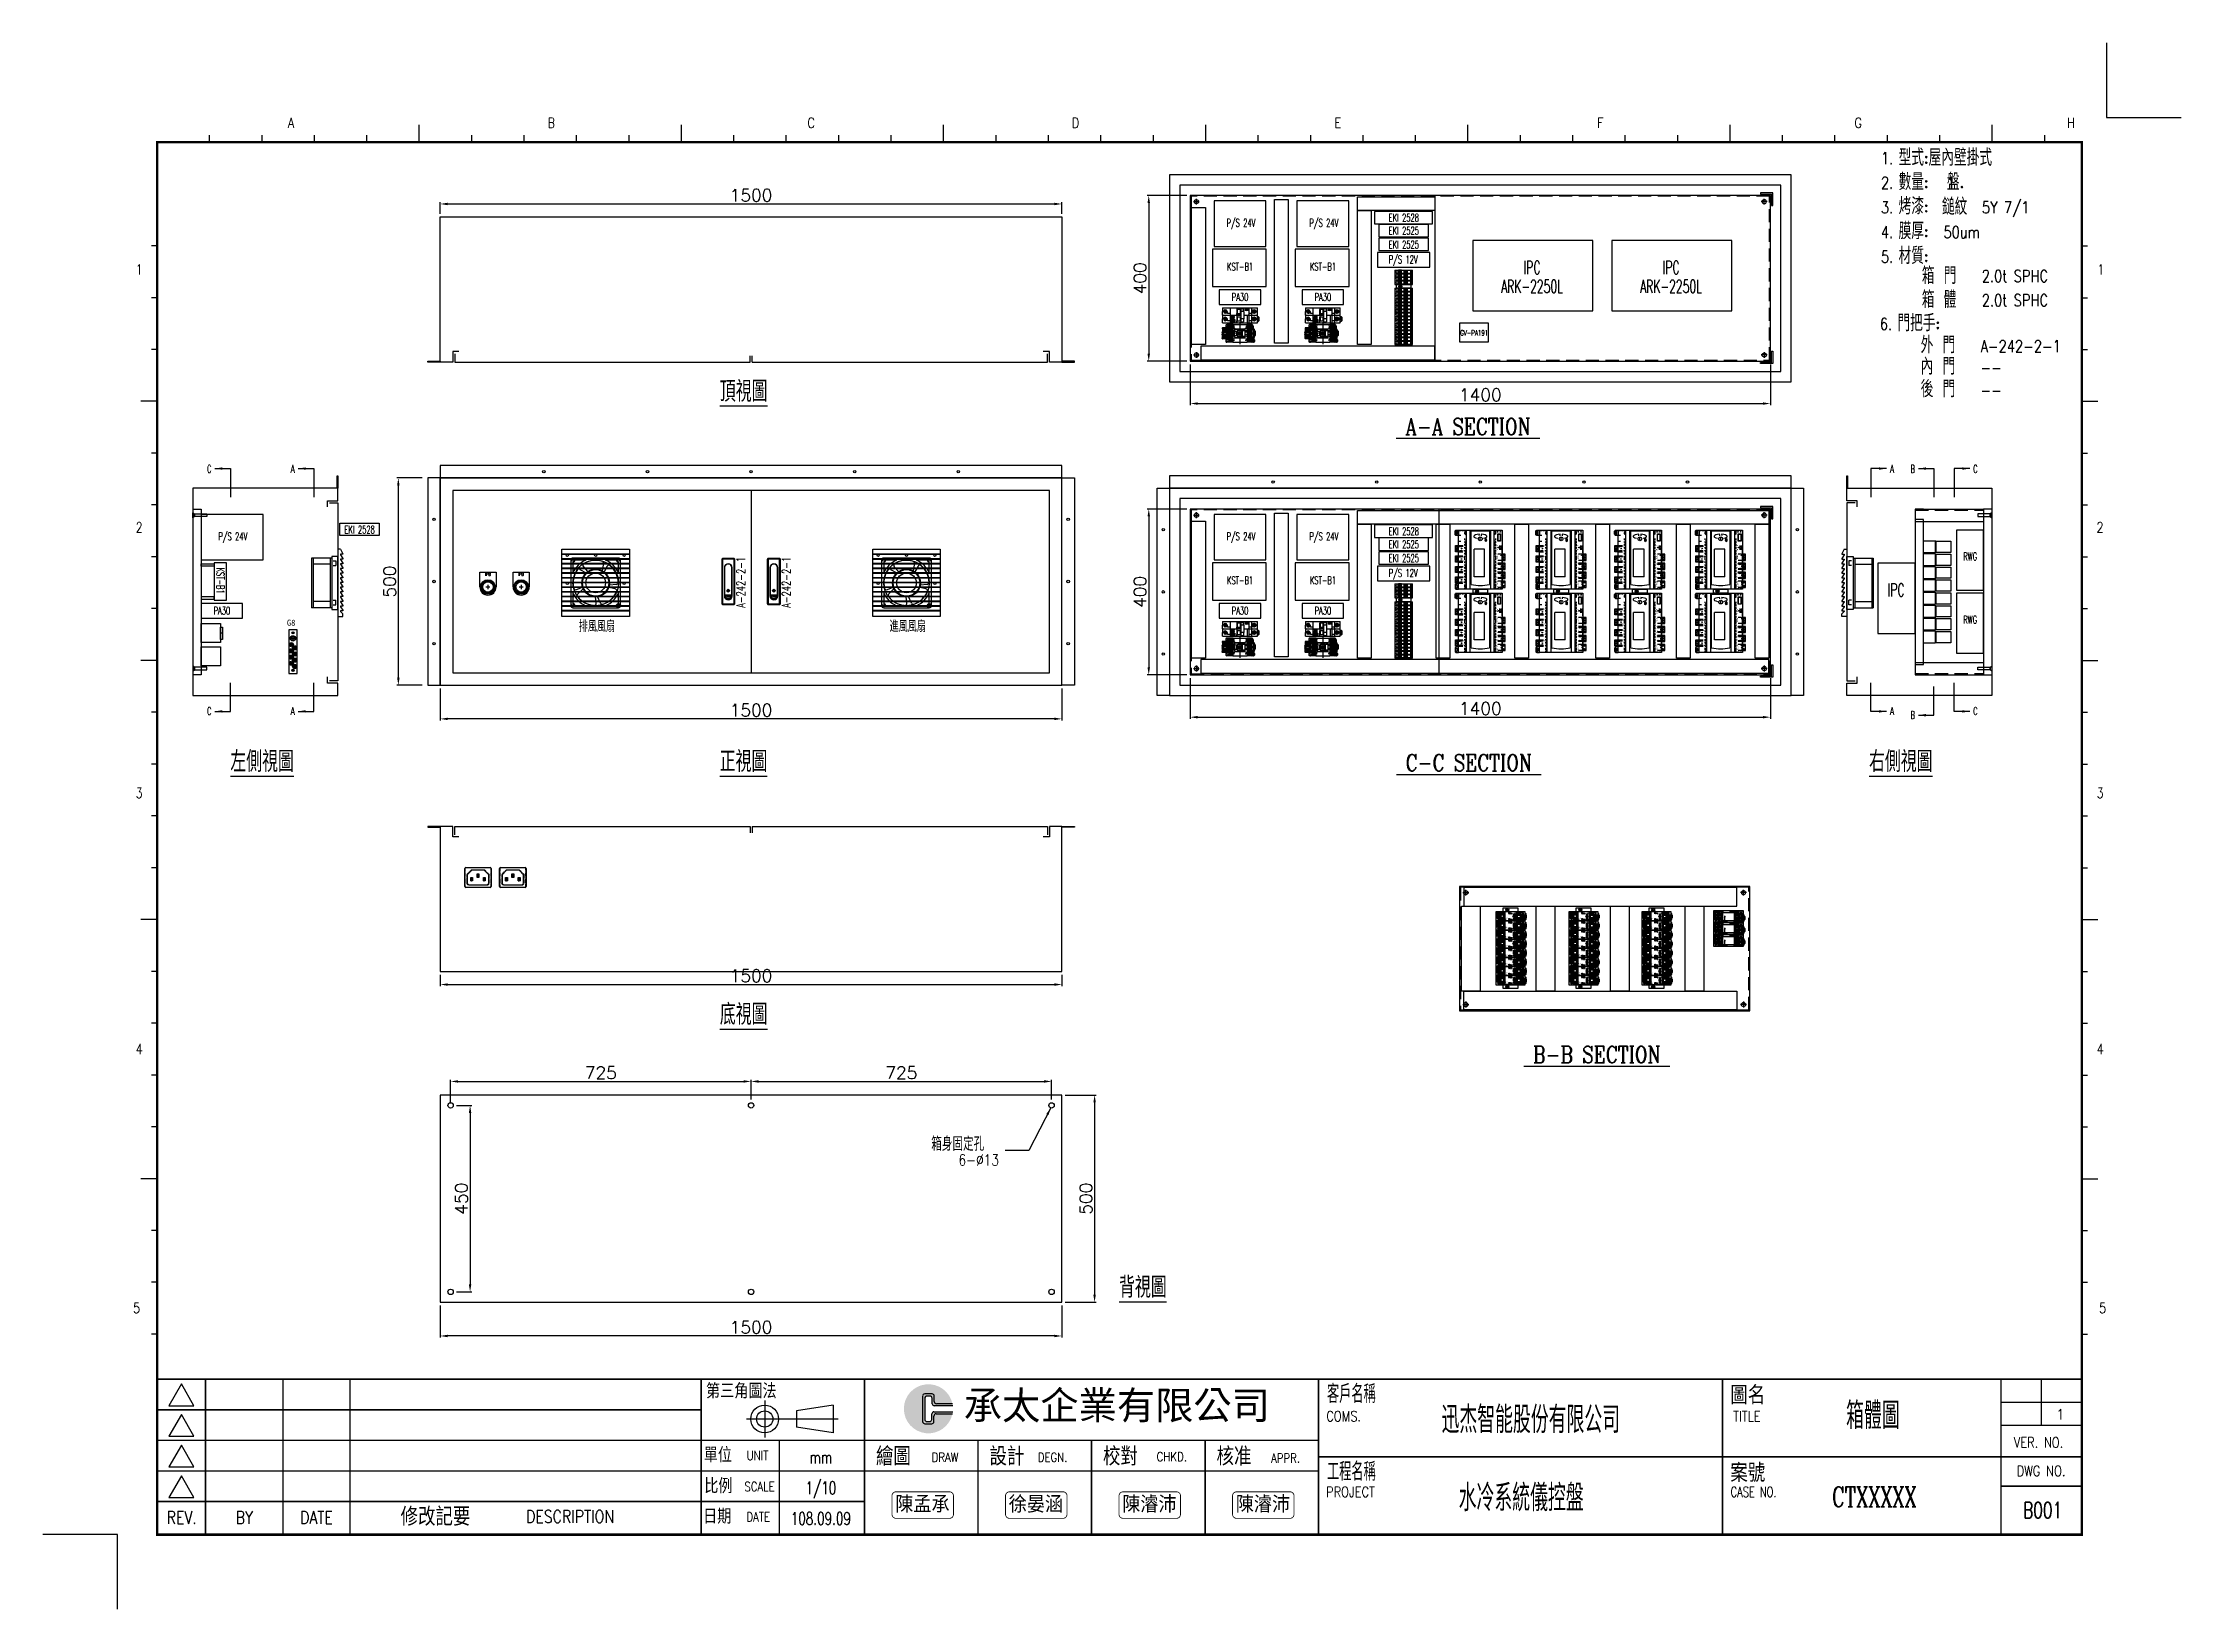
# Model space of a CAD drawing. Extents: x -276 to 10601, y -180 to 3883.
# Drawn here: x -276 to 4884, y -180 to 3600 of the extents above; entities that cross this region are included whole.
import ezdxf
from ezdxf.enums import TextEntityAlignment as Align

# ---------------------------------------------------------------- set-up
doc = ezdxf.new("R2010")
doc.units = 0
doc.header["$LTSCALE"] = 10
doc.header["$MEASUREMENT"] = 0
for name, pattern in [('CONTINOUS', [0]), ('HIDDEN', [9.525, 6.35, -3.175]), ('PHANTOM', [1.27, 0.635, -0.127, 0.127, -0.127, 0.127, -0.127])]:
    doc.linetypes.add(name, pattern=pattern)
doc.layers.get('0').update_dxf_attribs({"linetype": 'CONTINUOUS'})
doc.layers.get('Defpoints').update_dxf_attribs({"linetype": 'CONTINUOUS'})
for name, color, linetype in [('1', 2, 'CONTINUOUS'), ('2', 2, 'CONTINUOUS'), ('A', 5, 'CONTINUOUS'), ('TEXT', 2, 'CONTINUOUS'), ('中心孔', 82, 'CONTINUOUS'), ('底板開孔', 33, 'CONTINUOUS')]:
    doc.layers.add(name, color=color, linetype=linetype)
doc.styles.add('CHINA', font='ROMANC.SHX', dxfattribs={"width": 0.8, "bigfont": 'stsl.shx'})
doc.styles.add('ROMANC', font='ROMANC.SHX', dxfattribs={"width": 0.7, "bigfont": 'stsl.shx'})
doc.styles.add('ROMANS', font='kaiu.ttf')
doc.styles.add('SIMPLEX', font='SIMPLEX', dxfattribs={"width": 0.8})
doc.styles.add('STSL', font='simplex', dxfattribs={"bigfont": 'STSL.SHX'})
doc.styles.add('文字-水平', font='txt.shx', dxfattribs={"bigfont": 'ccad.shx'})
doc.dimstyles.get("Standard").update_dxf_attribs({"dimtxt": 0.18, "dimasz": 0.18, "dimexe": 0.18, "dimexo": 0.0625, "dimgap": 0.09, "dimtad": 0, "dimtih": 1, "dimtoh": 1, "dimdec": 0, "dimzin": 0, "dimdsep": 46, "dimtxsty": 'Standard', "dimcen": 0.09, "dimadec": 1, "dimazin": 0, "dimtfac": 1, "dimtdec": 0, "dimtofl": 0, "dimtmove": 0, "dimatfit": 3, "dimfxl": 0, "dimtolj": 1, "dimtzin": 0, "dimarcsym": 0})
doc.dimstyles.new('STANDARD$0', dxfattribs={"dimscale": 0, "dimtxt": 30, "dimasz": 30, "dimexe": 10, "dimexo": 20, "dimgap": 5, "dimtad": 0, "dimdec": 0, "dimzin": 0, "dimdsep": 46, "dimtxsty": 'Standard', "dimcen": 0.1, "dimadec": 0, "dimazin": 0, "dimtfac": 25.4, "dimtdec": 0, "dimtofl": 0, "dimtmove": 2, "dimatfit": 1, "dimldrblk": 'OBLIQUE', "dimfxl": 0, "dimtolj": 1, "dimtzin": 0, "dimarcsym": 0})

# ---------------------------------------------------------------- blocks, each defined once
blk = doc.blocks.new('A$C34ED37F0')
for color, points in [(40, [(1463.3, 330.6, 9.585374), (1463.3, 314.3), (1436.4, 314.3, 0.414214), (1433.6, 310.7), (1433.6, 302.4, -0.414214), (1430.1, 298.3), (1420.2, 298.3, -0.414214), (1415.4, 301.8), (1415.4, 342.1, -0.414214), (1418.9, 346.5), (1429.6, 346.5, -0.414214), (1434.1, 343), (1434.1, 333.4, 0.414214), (1437.6, 330.6)]), (252, [(1437.6, 330.6, -0.414214), (1434.1, 333.4), (1434.1, 343, 0.414214), (1429.6, 346.5), (1418.9, 346.5, 0.414214), (1415.4, 342.1), (1415.4, 301.8, 0.414214), (1420.2, 298.3), (1430.1, 298.3, 0.414214), (1433.6, 302.4), (1433.6, 310.7, -0.414214), (1436.4, 314.3), (1463.3, 314.3, 0.022423), (1463.9, 317.8), (1433.6, 317.8, 0.414214), (1430.1, 313), (1430.1, 305.4, -0.414214), (1426.6, 301.8), (1422.4, 301.8, -0.414214), (1418.9, 304.8), (1418.9, 339.5, -0.414214), (1422.4, 343), (1427.1, 343, -0.414214), (1430.6, 339.5), (1430.6, 330.6, 0.414214), (1435.7, 327.1), (1463.9, 327.1, 0.022423), (1463.3, 330.6)])]:
    blk.add_hatch(color=color).paths.add_polyline_path(points)
at = {"color": 4}
for p, q in [((3320, 2520), (3320, 2400)), ((3320, 2400), (3440, 2400)), ((120, 120), (0, 120)), ((120, 0), (120, 120))]:
    blk.add_line(p, q, dxfattribs=at)
at = {"color": 8}
for p, q in [((605.7, 2360), (605.7, 2388.2)), ((1027.4, 2360), (1027.4, 2388.2)), ((1449.2, 2360), (1449.2, 2388.2)), ((1870.9, 2360), (1870.9, 2388.2)), ((2292.6, 2360), (2292.6, 2388.2)), ((2714.3, 2360), (2714.3, 2388.2)), ((3136.1, 2360), (3136.1, 2388.2)), ((268.3, 2360), (268.3, 2371.5)), ((352.7, 2360), (352.7, 2371.5)), ((437, 2360), (437, 2371.5)), ((521.4, 2360), (521.4, 2371.5)), ((690.1, 2360), (690.1, 2371.5)), ((774.4, 2360), (774.4, 2371.5)), ((858.8, 2360), (858.8, 2371.5)), ((943.1, 2360), (943.1, 2371.5)), ((1111.8, 2360), (1111.8, 2371.5)), ((1196.1, 2360), (1196.1, 2371.5)), ((1280.5, 2360), (1280.5, 2371.5)), ((1364.8, 2360), (1364.8, 2371.5)), ((1533.5, 2360), (1533.5, 2371.5)), ((1617.9, 2360), (1617.9, 2371.5)), ((1702.2, 2360), (1702.2, 2371.5)), ((1786.6, 2360), (1786.6, 2371.5)), ((1955.2, 2360), (1955.2, 2371.5)), ((2039.6, 2360), (2039.6, 2371.5)), ((2123.9, 2360), (2123.9, 2371.5)), ((2208.3, 2360), (2208.3, 2371.5)), ((2377, 2360), (2377, 2371.5)), ((2461.3, 2360), (2461.3, 2371.5)), ((2545.7, 2360), (2545.7, 2371.5)), ((2630, 2360), (2630, 2371.5)), ((2798.7, 2360), (2798.7, 2371.5)), ((2883, 2360), (2883, 2371.5)), ((2967.4, 2360), (2967.4, 2371.5)), ((3051.7, 2360), (3051.7, 2371.5)), ((3220.4, 2360), (3220.4, 2371.5)), ((184.8, 2193.3), (174.9, 2193.3)), ((3279.2, 2193.3), (3289.1, 2193.3)), ((184.8, 2109.9), (174.9, 2109.9)), ((3279.2, 2109.9), (3289.1, 2109.9)), ((184.8, 2026.5), (174.9, 2026.5)), ((3279.2, 2026.5), (3289.1, 2026.5)), ((184.8, 1943.2), (158, 1943.2)), ((3279.2, 1943.2), (3306, 1943.2)), ((184.8, 1859.8), (174.9, 1859.8)), ((3279.2, 1859.8), (3289.1, 1859.8)), ((184.8, 1776.4), (174.9, 1776.4)), ((3279.2, 1776.4), (3289.1, 1776.4)), ((184.8, 1693), (174.9, 1693)), ((3279.2, 1693), (3289.1, 1693)), ((184.8, 1609.7), (174.9, 1609.7)), ((3279.2, 1609.7), (3289.1, 1609.7)), ((184.8, 1526.3), (158, 1526.3)), ((3279.2, 1526.3), (3306, 1526.3)), ((184.8, 1442.9), (174.9, 1442.9)), ((3279.2, 1442.9), (3289.1, 1442.9)), ((184.8, 1359.6), (174.9, 1359.6)), ((3279.2, 1359.6), (3289.1, 1359.6)), ((184.8, 1276.2), (174.9, 1276.2)), ((3279.2, 1276.2), (3289.1, 1276.2)), ((184.8, 1192.8), (174.9, 1192.8)), ((3279.2, 1192.8), (3289.1, 1192.8)), ((184.8, 1109.5), (158, 1109.5)), ((3279.2, 1109.5), (3306, 1109.5)), ((184.8, 1026.1), (174.9, 1026.1)), ((3279.2, 1026.1), (3289.1, 1026.1)), ((184.8, 942.7), (174.9, 942.7)), ((3279.2, 942.7), (3289.1, 942.7)), ((184.8, 859.4), (174.9, 859.4)), ((3279.2, 859.4), (3289.1, 859.4)), ((184.8, 776), (174.9, 776)), ((3279.2, 776), (3289.1, 776)), ((184.8, 692.6), (158, 692.6)), ((3279.2, 692.6), (3306, 692.6)), ((184.8, 609.2), (174.9, 609.2)), ((3279.2, 609.2), (3289.1, 609.2)), ((184.8, 525.9), (174.9, 525.9)), ((3279.2, 525.9), (3289.1, 525.9)), ((184.8, 442.5), (174.9, 442.5)), ((3279.2, 442.5), (3289.1, 442.5))]:
    blk.add_line(p, q, dxfattribs=at)
at = {"color": 252}
for p, q in [((1430.6, 346.5), (1418.9, 346.5)), ((1415.4, 343), (1415.4, 301.8)), ((1418.9, 339.5), (1418.9, 305.4)), ((1427.1, 343), (1422.4, 343)), ((1430.1, 305.4), (1430.1, 314.3)), ((1430.6, 330.6), (1430.6, 339.5)), ((1433.6, 317.8), (1463.9, 317.8)), ((1433.6, 301.8), (1433.6, 310.7)), ((1434.1, 334.1), (1434.1, 343)), ((1463.9, 327.1), (1434.1, 327.1)), ((1437.1, 314.3), (1463.3, 314.3)), ((1463.3, 330.6), (1437.6, 330.6)), ((1418.9, 298.3), (1430.1, 298.3)), ((1422.4, 301.8), (1426.6, 301.8))]:
    blk.add_line(p, q, dxfattribs=at)
at = {"color": 6}
for p, q in [((1161.4, 335.8), (1161.4, 276.2)), ((1271.7, 328.4), (1212.4, 319.1)), ((1212.4, 319.1), (1212.4, 292.9)), ((1271.7, 328.4), (1271.7, 283.7)), ((1279.7, 306), (1132.3, 306)), ((1271.7, 283.7), (1212.4, 292.9))]:
    blk.add_line(p, q, dxfattribs=at)
at = {"color": 8, "const_width": 4}
blk.add_lwpolyline([(184, 120), (3280, 120), (3280, 2360), (184, 2360)], close=True, dxfattribs=at)
at = {"color": 8, "const_width": 2.49}
for points in [[(184, 370.1), (3280, 370.1)], [(261.9, 370.1), (261.9, 120)], [(386.4, 370.1), (386.4, 120)], [(494.3, 370.1), (494.3, 120)], [(1059.2, 370.1), (1059.2, 120)], [(1321.9, 370.1), (1321.9, 120)], [(2052.3, 370.1), (2052.3, 120)], [(2702.1, 370.1), (2702.1, 120)], [(3150, 370.1), (3150, 120)], [(3215, 295.8), (3215, 370.1)], [(184, 320.9), (1059.2, 320.9)], [(3280, 332.9), (3150, 332.9)], [(3280, 295.8), (3150, 295.8)], [(2052.3, 271.7), (184, 271.7)], [(1184.9, 271.7), (1184.9, 120)], [(1504.5, 271.7), (1504.5, 120)], [(1687.1, 271.7), (1687.1, 120)], [(1869.7, 271.7), (1869.7, 120)], [(3280, 245.1), (2052.3, 245.1)], [(2052.3, 222.4), (184, 222.4)], [(1321.9, 173.2), (184, 173.2)], [(3280, 198), (3150, 198)]]:
    blk.add_lwpolyline(points, dxfattribs=at)
at = {"color": 8}
for points in [[(222.9, 362.5), (202.7, 327.4), (243.2, 327.4)], [(222.9, 313.3), (202.7, 278.2), (243.2, 278.2)], [(222.9, 264.1), (202.7, 229), (243.2, 229)], [(222.9, 214.8), (202.7, 179.8), (243.2, 179.8)]]:
    blk.add_lwpolyline(points, close=True, dxfattribs=at)
at = {"color": 1, "const_width": 1.3}
for points in [[(1372.6, 188.9), (1458.6, 188.9, -0.414214), (1465, 182.4), (1465, 152.7, -0.414214), (1458.6, 146.2), (1372.6, 146.2, -0.414214), (1366.1, 152.7), (1366.1, 182.4, -0.414214)], [(1555.2, 188.9), (1641.2, 188.9, -0.414214), (1647.6, 182.4), (1647.6, 152.7, -0.414214), (1641.2, 146.2), (1555.2, 146.2, -0.414214), (1548.7, 152.7), (1548.7, 182.4, -0.414214)], [(1737.8, 188.9), (1823.8, 188.9, -0.414214), (1830.2, 182.4), (1830.2, 152.7, -0.414214), (1823.8, 146.2), (1737.8, 146.2, -0.414214), (1731.3, 152.7), (1731.3, 182.4, -0.414214)], [(1920.4, 188.9), (2006.4, 188.9, -0.414214), (2012.8, 182.4), (2012.8, 152.7, -0.414214), (2006.4, 146.2), (1920.4, 146.2, -0.414214), (1913.9, 152.7), (1913.9, 182.4, -0.414214)]]:
    blk.add_lwpolyline(points, format="xyb", close=True, dxfattribs=at)
at = {"color": 6}
for radius in [22.3, 13.1]:
    blk.add_circle((1161.4, 306), radius, dxfattribs=at)
at = {"color": 252}
for centre, radius, start, end in [((1419.3, 342.6), 3.99, 96.5089, 173.4911), ((1430.1, 342.5), 4.06, 7.3142, 82.6858), ((1422.4, 339.5), 3.51, 90, 180), ((1427.1, 339.5), 3.51, 0, 90), ((1434.2, 313.6), 4.18, 98.6183, 171.3817), ((1434.9, 331.4), 4.38, 190.5053, 259.4947), ((1436.7, 311.1), 3.17, 83.4534, 186.5466), ((1437.3, 333.8), 3.18, 173.6666, 276.3334), ((1419.6, 302.5), 4.24, 189.1381, 260.8619), ((1422.1, 305.1), 3.22, 174.6294, 275.3706), ((1426.6, 305.4), 3.51, 270, 0), ((1429.8, 302.1), 3.8, 274.2466, 355.7534)]:
    blk.add_arc(centre, radius, start, end, dxfattribs=at)
at = {"color": 8, "style": 'STSL'}
for s, height, width, p in [('A', 16.4, 0.80936, (394.2, 2383)), ('B', 16.4, 0.80936, (812.1, 2383)), ('C', 16.4, 0.80936, (1230, 2383)), ('D', 16.4, 0.80936, (1655.5, 2383)), ('E', 16.4, 0.80936, (2077.8, 2383)), ('F', 16.4, 0.80936, (2500.5, 2383)), ('G', 16.4, 0.80936, (2914.5, 2383)), ('H', 16.4, 0.80936, (3256.2, 2383)), ('1', 16.4, 0.80936, (149.4, 2147.1)), ('1', 16.4, 0.80936, (3305.2, 2147.1)), ('2', 16.4, 0.80936, (149.4, 1732.4)), ('2', 16.4, 0.80936, (3303.8, 1732.4)), ('3', 16.4, 0.80936, (149.4, 1305)), ('3', 16.4, 0.80936, (3303.9, 1305)), ('4', 16.4, 0.80936, (149.4, 892.9)), ('4', 16.4, 0.80936, (3304, 892.9)), ('5', 16.4, 0.80936, (145.2, 476.5)), ('5', 16.4, 0.80936, (3307.8, 476.5)), ('客戶名稱', 29.53, 0.7, (2065.8, 331.7)), ('COMS.', 16.62, 0.80936, (2064.7, 302.1)), ('TITLE', 16.62, 0.80936, (2719.4, 302)), ('VER. NO.', 16.62, 0.80936, (3170.7, 260.1)), ('DRAW', 14.77, 0.80936, (1429.8, 237.1)), ('DEGN.', 14.77, 0.80936, (1600.7, 237.1)), ('CHKD.', 14.77, 0.80936, (1791.9, 238.1)), ('APPR.', 14.77, 0.80936, (1975.9, 235.7)), ('工程名稱', 29.53, 0.7, (2065.8, 206.7)), ('DWG NO.', 16.62, 0.80936, (3175.4, 214.1)), ('PROJECT', 16.62, 0.80936, (2064.4, 180.4)), ('CASE NO.', 16.62, 0.7, (2715.2, 180.4))]:
    blk.add_text(s, height=height, dxfattribs=dict(at, width=width)).set_placement(p)
for s, height, p in [('第三角圖法', 23.92, (1066.9, 339.1)), ('圖名', 29.53, (2714.7, 329.7)), ('單位', 23.92, (1063.3, 236.3)), ('繪圖 ', 29.53, (1340.3, 231.2)), ('設計', 29.53, (1522.9, 231.2)), ('校對', 29.53, (1705.5, 231.2)), ('核准', 29.53, (1888.1, 231.2)), ('比例', 23.92, (1064.1, 186.5)), ('案號', 29.53, (2714.7, 204.6)), ('修改記要', 29.53, (575.6, 134.2)), ('日期', 23.92, (1062.2, 137.5))]:
    blk.add_text(s, height=height, dxfattribs=at).set_placement(p)
at = {"color": 5, "style": 'ROMANS'}
blk.add_text('承太企業有限公司', height=45.14, dxfattribs=at).set_placement((1481.5, 305.5))
at = {"color": 8, "style": 'STSL'}
for s, height, width, p in [('1', 16.6, 1.0117, (3245.4, 313.4)), ('UNIT', 14.77, 0.80936, (1149.8, 247.3)), ('SCALE', 14.77, 0.80936, (1153, 197.3)), ('DATE', 14.77, 0.80936, (1150.9, 148.5))]:
    blk.add_text(s, height=height, dxfattribs=dict(at, width=width)).set_placement(p, align=Align.MIDDLE)
at = {"color": 1, "style": 'ROMANS', "width": 0.9}
for s, p in [('陳孟承', (1371.3, 157.9)), ('徐晏涵', (1553.9, 157.9)), ('陳濬沛', (1736.5, 157.9)), ('陳濬沛', (1919.1, 157.9))]:
    blk.add_text(s, height=23.72, dxfattribs=at).set_placement(p)
at = {"color": 8, "style": 'STSL', "width": 0.80936}
for s, p in [('REV.', (223.5, 137.3)), ('BY', (324.1, 137.3)), ('DATE', (440.3, 137.3)), ('DESCRIPTION', (848.3, 139))]:
    blk.add_text(s, height=20.51, dxfattribs=at).set_placement(p, align=Align.CENTER)
blk = doc.blocks.new('MLIBHA1J')
at = {"ltscale": 0.5}
blk.add_line((46.2, -31.7), (63.8, -31.7), dxfattribs=at)
at = {"ltscale": 10}
for points in [[(67.5, 56.5, -0.414214), (70, 54), (70, -54, -0.414214), (67.5, -56.5), (42.5, -56.5, -0.414214), (40, -54), (40, 54, -0.414214), (42.5, 56.5)], [(43.5, -54.5, -0.414214), (42, -53), (42, 53, -0.414214), (43.5, 54.5), (66.5, 54.5, -0.414214), (68, 53), (68, -53, -0.414214), (66.5, -54.5)], [(64.5, -34.8), (64.5, 33.5, 1), (45.5, 33.5), (45.5, -34.8, 1)], [(63.8, -34.8), (63.8, 33.5, 1), (46.2, 33.5), (46.2, -34.8, 1)]]:
    blk.add_lwpolyline(points, format="xyb", close=True, dxfattribs=at)
blk.add_lwpolyline([(63.5, -36.1, -0.564706), (46.5, -36.1, -3.031855)], format="xyb", dxfattribs=at)
at = {"ltscale": 0.5}
blk.add_lwpolyline([(54.4, -19.6), (55.6, -19.6), (55.6, -24.5), (54.4, -24.5)], close=True, dxfattribs=at)
blk.add_circle((55, -22), 3.26, dxfattribs=at)
at = {"layer": 'TEXT', "style": 'ROMANC', "width": 0.7}
blk.add_text('A-242-2-1', height=21, rotation=90, dxfattribs=at).set_placement((95.5, -1.9), align=Align.CENTER)
blk.add_text('PUSH', height=4.2, dxfattribs=at).set_placement((55, -37.1), align=Align.CENTER)
blk = doc.blocks.new('*D9')
at = {"color": 3, "lineweight": -2, "ltscale": 0.5, "transparency": 16777216}
for p, q in [((683.1, 2041.9), (683.1, 1964.5)), ((2183.1, 2041.9), (2183.1, 1964.5)), ((2165.1, 1968.5), (701.1, 1968.5))]:
    blk.add_line(p, q, dxfattribs=at)
at = {"color": 3, "ltscale": 0.5, "transparency": 16777216}
for points in [[(701.1, 1971.5), (701.1, 1965.5), (683.1, 1968.5)], [(2165.1, 1971.5), (2165.1, 1965.5), (2183.1, 1968.5)]]:
    blk.add_solid(points, dxfattribs=at)
at = {"layer": 'Defpoints', "color": 0, "ltscale": 0.5, "transparency": 16777216}
for p in [(683.1, 2049.9), (2183.1, 2049.9), (683.1, 1968.5)]:
    blk.add_point(p, dxfattribs=at)
at = {"color": 3, "ltscale": 0.5, "transparency": 16777216, "insert": (1433.1, 1989.5), "char_height": 30, "attachment_point": 5, "style": 'STSL'}
blk.add_mtext('\\A1;1500', dxfattribs=at)
blk = doc.blocks.new('*D13')
at = {"color": 3, "lineweight": -2, "ltscale": 0.5, "transparency": 16777216}
for p, q in [((639.5, 2549.9), (578, 2549.9)), ((582, 2067.9), (582, 2531.9)), ((639.5, 2049.9), (578, 2049.9))]:
    blk.add_line(p, q, dxfattribs=at)
at = {"color": 3, "ltscale": 0.5, "transparency": 16777216}
for points in [[(579, 2531.9), (585, 2531.9), (582, 2549.9)], [(579, 2067.9), (585, 2067.9), (582, 2049.9)]]:
    blk.add_solid(points, dxfattribs=at)
at = {"layer": 'Defpoints', "color": 0, "ltscale": 0.5, "transparency": 16777216}
for p in [(582, 2549.9), (647.5, 2549.9), (647.5, 2049.9)]:
    blk.add_point(p, dxfattribs=at)
at = {"color": 3, "ltscale": 0.5, "transparency": 16777216, "insert": (561, 2299.9), "char_height": 30, "attachment_point": 5, "rotation": 90, "style": 'STSL'}
blk.add_mtext('\\A1;500', dxfattribs=at)
blk = doc.blocks.new('*D17')
at = {"color": 3, "lineweight": -2, "ltscale": 0.5, "transparency": 16777216}
for p, q in [((683.1, 552.8), (683.1, 475.4)), ((2183.1, 552.8), (2183.1, 475.4)), ((2165.1, 479.4), (701.1, 479.4))]:
    blk.add_line(p, q, dxfattribs=at)
at = {"color": 3, "ltscale": 0.5, "transparency": 16777216}
for points in [[(701.1, 482.4), (701.1, 476.4), (683.1, 479.4)], [(2165.1, 482.4), (2165.1, 476.4), (2183.1, 479.4)]]:
    blk.add_solid(points, dxfattribs=at)
at = {"layer": 'Defpoints', "color": 0, "ltscale": 0.5, "transparency": 16777216}
for p in [(683.1, 560.8), (2183.1, 560.8), (683.1, 479.4)]:
    blk.add_point(p, dxfattribs=at)
at = {"color": 3, "ltscale": 0.5, "transparency": 16777216, "insert": (1433.1, 500.4), "char_height": 30, "attachment_point": 5, "style": 'STSL'}
blk.add_mtext('\\A1;1500', dxfattribs=at)
blk = doc.blocks.new('*D18')
at = {"color": 3, "lineweight": -2, "ltscale": 0.5, "transparency": 16777216}
for p, q in [((2191.1, 1060.8), (2266, 1060.8)), ((2262, 1042.8), (2262, 578.8)), ((2191.1, 560.8), (2266, 560.8))]:
    blk.add_line(p, q, dxfattribs=at)
at = {"color": 3, "ltscale": 0.5, "transparency": 16777216}
for points in [[(2259, 1042.8), (2265, 1042.8), (2262, 1060.8)], [(2259, 578.8), (2265, 578.8), (2262, 560.8)]]:
    blk.add_solid(points, dxfattribs=at)
at = {"layer": 'Defpoints', "color": 0, "ltscale": 0.5, "transparency": 16777216}
for p in [(2183.1, 1060.8), (2183.1, 560.8), (2262, 560.8)]:
    blk.add_point(p, dxfattribs=at)
at = {"color": 3, "ltscale": 0.5, "transparency": 16777216, "insert": (2241, 810.8), "char_height": 30, "attachment_point": 5, "rotation": 90, "style": 'STSL'}
blk.add_mtext('\\A1;500', dxfattribs=at)
blk = doc.blocks.new('*D19')
at = {"color": 3, "lineweight": -2, "ltscale": 0.5, "transparency": 16777216}
for p, q in [((708.1, 1043.8), (708.1, 1097.6)), ((726.1, 1093.6), (1415.1, 1093.6)), ((1433.1, 1050.3), (1433.1, 1097.6))]:
    blk.add_line(p, q, dxfattribs=at)
at = {"color": 3, "ltscale": 0.5, "transparency": 16777216}
for points in [[(726.1, 1096.6), (726.1, 1090.6), (708.1, 1093.6)], [(1415.1, 1096.6), (1415.1, 1090.6), (1433.1, 1093.6)]]:
    blk.add_solid(points, dxfattribs=at)
at = {"layer": 'Defpoints', "color": 0, "ltscale": 0.5, "transparency": 16777216}
for p in [(1433.1, 1093.6), (708.1, 1035.8), (1433.1, 1042.3)]:
    blk.add_point(p, dxfattribs=at)
at = {"color": 3, "ltscale": 0.5, "transparency": 16777216, "insert": (1070.6, 1114.6), "char_height": 30, "attachment_point": 5, "style": 'STSL'}
blk.add_mtext('\\A1;725', dxfattribs=at)
blk = doc.blocks.new('A-螺絲孔-0J')
at = {"layer": '中心孔', "linetype": 'CONTINOUS', "ltscale": 10}
for p, q in [((-7, 0), (7, 0)), ((0, 7), (0, -7))]:
    blk.add_line(p, q, dxfattribs=at)
at = {"layer": '底板開孔', "linetype": 'CONTINOUS', "ltscale": 10}
blk.add_circle((0, 0), 5, dxfattribs=at)
blk = doc.blocks.new('*D20')
at = {"color": 3, "lineweight": -2, "ltscale": 0.5, "transparency": 16777216}
for p, q in [((2484.7, 2474.9), (2388.7, 2474.9)), ((2392.7, 2456.9), (2392.7, 2092.9)), ((2484.7, 2074.9), (2388.7, 2074.9))]:
    blk.add_line(p, q, dxfattribs=at)
at = {"color": 3, "ltscale": 0.5, "transparency": 16777216}
for points in [[(2389.7, 2456.9), (2395.7, 2456.9), (2392.7, 2474.9)], [(2389.7, 2092.9), (2395.7, 2092.9), (2392.7, 2074.9)]]:
    blk.add_solid(points, dxfattribs=at)
at = {"layer": 'Defpoints', "color": 0, "ltscale": 0.5, "transparency": 16777216}
for p in [(2492.7, 2474.9), (2392.7, 2074.9), (2492.7, 2074.9)]:
    blk.add_point(p, dxfattribs=at)
at = {"color": 3, "ltscale": 0.5, "transparency": 16777216, "insert": (2371.7, 2274.9), "char_height": 30, "attachment_point": 5, "rotation": 90, "style": 'STSL'}
blk.add_mtext('\\A1;400', dxfattribs=at)
blk = doc.blocks.new('*D21')
at = {"color": 3, "lineweight": -2, "ltscale": 0.5, "transparency": 16777216}
for p, q in [((2492.7, 2066.9), (2492.7, 1968.6)), ((3892.7, 2066.9), (3892.7, 1968.6)), ((2510.7, 1972.6), (3874.7, 1972.6))]:
    blk.add_line(p, q, dxfattribs=at)
at = {"color": 3, "ltscale": 0.5, "transparency": 16777216}
for points in [[(2510.7, 1975.6), (2510.7, 1969.6), (2492.7, 1972.6)], [(3874.7, 1975.6), (3874.7, 1969.6), (3892.7, 1972.6)]]:
    blk.add_solid(points, dxfattribs=at)
at = {"layer": 'Defpoints', "color": 0, "ltscale": 0.5, "transparency": 16777216}
for p in [(2492.7, 2074.9), (3892.7, 2074.9), (3892.7, 1972.6)]:
    blk.add_point(p, dxfattribs=at)
at = {"color": 3, "ltscale": 0.5, "transparency": 16777216, "insert": (3192.7, 1993.6), "char_height": 30, "attachment_point": 5, "style": 'STSL'}
blk.add_mtext('\\A1;1400', dxfattribs=at)
blk = doc.blocks.new('*D22')
at = {"color": 3, "lineweight": -2, "ltscale": 0.5, "transparency": 16777216}
for p, q in [((722.6, 1035.8), (759.1, 1035.8)), ((755.1, 1017.8), (755.1, 603.8)), ((722.6, 585.8), (759.1, 585.8))]:
    blk.add_line(p, q, dxfattribs=at)
at = {"color": 3, "ltscale": 0.5, "transparency": 16777216}
for points in [[(752.1, 1017.8), (758.1, 1017.8), (755.1, 1035.8)], [(752.1, 603.8), (758.1, 603.8), (755.1, 585.8)]]:
    blk.add_solid(points, dxfattribs=at)
at = {"layer": 'Defpoints', "color": 0, "ltscale": 0.5, "transparency": 16777216}
for p in [(714.6, 1035.8), (714.6, 585.8), (755.1, 585.8)]:
    blk.add_point(p, dxfattribs=at)
at = {"color": 3, "ltscale": 0.5, "transparency": 16777216, "insert": (734.1, 810.8), "char_height": 30, "attachment_point": 5, "rotation": 90, "style": 'STSL'}
blk.add_mtext('\\A1;450', dxfattribs=at)
blk = doc.blocks.new('M_SL_E')
for p, q in [((0, 3), (0, 3)), ((0, 1), (1, 1)), ((1, 3), (4, 2)), ((2, 3), (5, 3)), ((3, 5), (4, 5)), ((3, 4), (3, 4)), ((3, 1), (3, 1)), ((3, 0), (3, 0)), ((4, 2), (4, 2)), ((5, 4), (6, 4)), ((7, 0), (7, 5)), ((7, 5), (8, 5)), ((7, 0), (8, 0)), ((8, 3), (8, 5)), ((8, 0), (8, 2)), ((9, 3), (9, 3)), ((10, 4), (10, 4)), ((10, 0), (10, 2)), ((10, 0), (11, 0)), ((11, 0), (11, 3)), ((12, 4), (13, 5)), ((12, 0), (12, 4)), ((12, 4), (14, 4)), ((12, 4), (14, 4)), ((12, 0), (13, 0)), ((13, 5), (14, 5)), ((13, 0), (14, 4)), ((14, 4), (14, 5)), ((15, 0), (15, 5)), ((15, 5), (16, 5)), ((15, 0), (16, 0)), ((16, 3), (16, 5)), ((16, 0), (16, 2)), ((17, 3), (17, 3)), ((18, 4), (18, 4)), ((18, 0), (18, 2)), ((18, 0), (19, 0)), ((19, 0), (19, 3)), ((20, 5), (22, 5)), ((20, 4), (20, 5)), ((20, 0), (20, 4)), ((20, 0), (21, 0)), ((21, 0), (22, 4)), ((22, 4), (22, 5)), ((23, 5), (24, 5)), ((23, 4), (23, 5)), ((23, 0), (23, 4)), ((23, 4), (24, 4)), ((23, 4), (24, 4)), ((23, 0), (24, 0)), ((24, 4), (24, 5)), ((24, 0), (24, 4)), ((25, 0), (25, 4)), ((25, 4), (27, 4)), ((25, 0), (26, 0)), ((26, 0), (27, 2)), ((27, 3), (27, 4)), ((28, 4), (29, 4)), ((28, 3), (28, 3)), ((28, 0), (28, 2)), ((28, 0), (29, 0)), ((29, 0), (30, 3))]:
    blk.add_line(p, q)
for centre, radius, start, end in [((1, 3), 0.909, 130.9829, 184.481), ((1, 3), 0.818, 175.2764, 261.2538), ((3, 4), 3.99, 225.5962, 272.3288), ((3, 2), 3.39, 86.8217, 130.9829), ((3, 4), 2.65, 235.9529, 270.039), ((3, 3), 1.54, 89.0654, 115.245), ((2, 4), 0.364, 115.245, 180), ((2, 4), 0.364, 181.4669, 261.2538), ((3, 3), 1.54, 44.8213, 90.9346), ((3, 4), 3.69, 273.1935, 311.4664), ((3, 3), 2.11, 268.4803, 301.1102), ((3, 2), 3.39, 41.5819, 86.8217), ((4, 2), 0.455, 0, 81.2538), ((4, 2), 0.455, 301.1102, 0), ((5, 2), 1.34, 0.9531, 78.0106), ((5, 2), 0.909, 311.4664, 0), ((10, 2), 2.11, 107.9236, 146.5043), ((9, 2), 1.14, 91.2377, 143.0819), ((10, 2), 1.36, 90, 107.9236), ((9, 2), 0.542, 9.0008, 84.0607), ((10, 3), 1.11, 10.2203, 89.3839), ((18, 2), 2.11, 107.9236, 146.5043), ((17, 2), 1.14, 91.2377, 143.0819), ((18, 2), 1.36, 90, 107.9236), ((17, 2), 0.542, 9.0008, 84.0607), ((18, 3), 1.11, 10.2203, 89.3839), ((28, 2), 2.11, 107.9236, 146.5043), ((28, 2), 1.14, 91.2377, 143.0819), ((28, 2), 1.36, 90, 107.9236), ((28, 2), 0.542, 9.0008, 84.0607), ((29, 3), 1.11, 10.2203, 89.3839)]:
    blk.add_arc(centre, radius, start, end)
blk = doc.blocks.new('A$C7D7D530F')
for p, q in [((0.4, 2), (0, 1.8)), ((0, 1.8), (0.4, 1.9)), ((1.3, 2.4), (0.4, 2.1)), ((0.4, 2), (1.3, 2.1)), ((1.3, 1), (0.6, 0.8)), ((0.6, 0.8), (1.5, 0.9)), ((1.3, 3), (1.5, 3.1)), ((1.3, 3), (1.3, 2.4)), ((1.3, 2.1), (1.3, 1)), ((1.3, 0.6), (2.4, 1)), ((1.3, 0.6), (1.5, 0.9)), ((1.5, 3.1), (1.5, 2.5)), ((2.3, 2.8), (1.5, 2.5)), ((1.5, 2.2), (1.9, 2.3)), ((1.5, 2.2), (1.5, 1.1)), ((1.9, 1.3), (1.5, 1.1)), ((1.7, 2), (1.9, 2.3)), ((1.7, 2), (2.4, 2.2)), ((1.8, 1), (1.9, 1.3)), ((1.8, 1), (2.4, 1.1)), ((2.4, 2.2), (1.9, 1.3)), ((2.3, 1.4), (1.9, 1.3)), ((2.1, 2.5), (2.3, 2.8)), ((2.1, 2.5), (2.4, 2.5)), ((2.4, 1.7), (2.3, 1.4)), ((2.4, 3.1), (2.7, 3.2)), ((2.4, 3.1), (2.4, 2.5)), ((2.4, 1.7), (2.4, 1.1)), ((2.4, 1), (2.4, 0.6)), ((2.4, 0.6), (2.7, 0.7)), ((2.7, 3.2), (2.7, 2.6)), ((2.7, 2.6), (3.2, 2.7)), ((2.7, 2.3), (3.2, 2.5)), ((2.7, 2.3), (2.7, 1.8)), ((2.7, 1.8), (3, 1.4)), ((2.7, 1.5), (2.8, 1.6)), ((2.7, 1.5), (2.7, 1.2)), ((2.7, 1.2), (3.2, 1.3)), ((2.7, 1.1), (3.2, 1.2)), ((2.7, 1.1), (2.7, 0.7)), ((3.2, 2.5), (2.8, 1.6)), ((3.2, 2), (3, 1.4)), ((3.2, 3.3), (3.5, 3.4)), ((3.2, 3.3), (3.2, 2.7)), ((3.2, 2), (3.2, 1.3)), ((3.2, 1.2), (3.2, 0.9)), ((3.2, 0.9), (3.5, 1)), ((3.5, 3.4), (3.5, 2.8)), ((3.5, 2.8), (4.2, 2.9)), ((3.5, 2.6), (4.3, 2.8)), ((3.5, 2.6), (4, 1.8)), ((3.5, 2.1), (3.7, 1.8)), ((3.5, 2.1), (3.5, 1.4)), ((3.5, 1.4), (4, 1.5)), ((3.5, 1.3), (4, 1.5)), ((3.5, 1.3), (3.5, 1)), ((4, 1.8), (3.7, 1.8)), ((4.6, 2.9), (4.3, 2.8)), ((4.3, 2.8), (4.6, 2.9))]:
    blk.add_line(p, q)
for points in [[(0.4, 1.9, 0.005532), (0.3, 1.8, 0.103802), (0.4, 1.1, 0.114733), (0.8, 0.5, 0.114733), (1.4, 0.1, 0.103802), (2.2, 0, 0.091344), (2.9, 0.2, 0.08414), (3.6, 0.7, 0.08414), (4.1, 1.4, 0.091344), (4.3, 2.2, 0.082116), (4.3, 2.8, 0.114733)], [(3.9, 3.5, 0.114733), (3.3, 3.9, 0.103802), (2.5, 4, 0.091344), (1.7, 3.8, 0.08414), (1.1, 3.3, 0.08414), (0.6, 2.6, 0.064723), (0.4, 2.1, 0.064723)], [(4.2, 2.9, 0.000242), (4.2, 2.9, 0.114733), (3.9, 3.5, 0.114733)]]:
    blk.add_lwpolyline(points, format="xyb")
blk = doc.blocks.new('MLIBN17G')
for p, q in [((0, 41.9), (9, 41.9)), ((0, 41.9), (0, -41.9)), ((17.9, 23.9), (0, 23.9)), ((17.9, 23.9), (0, 23.9)), ((17.9, 23.9), (0, 23.9)), ((17.9, 18.1), (0, 18.1)), ((17.9, 15.6), (0, 15.6)), ((17.9, 15.2), (0, 15.2)), ((17.9, 14.9), (0, 14.9)), ((13.6, 7.8), (0, 7.8)), ((0, 7.4), (0, 7.7)), ((0, 7.7), (4.3, 7.7)), ((0, 7.4), (4.3, 7.4)), ((1.5, 14.2), (1.5, 12.2)), ((7.3, 14.2), (1.5, 14.2)), ((7.3, 12.2), (1.5, 12.2)), ((4.3, 7.4), (4.3, 7.7)), ((4.3, 7.4), (4.3, -1.9)), ((13.6, 7), (4.3, 7)), ((13.6, 6.7), (4.3, 6.7)), ((4.5, 23.9), (4.5, 30.2)), ((4.5, 30.2), (9, 30.2)), ((4.8, 35.4), (5.1, 35.4)), ((6.6, 35.4), (5.1, 35.4)), ((6.8, 35.4), (6.6, 35.4)), ((7.7, 35.7), (6.8, 35.8)), ((6.8, 35.1), (7.7, 35.2)), ((7.3, 14.2), (7.3, 12.2)), ((8.3, 35.9), (8.3, 35.7)), ((8.3, 35), (8.3, 35.2)), ((8.6, 37.6), (8.8, 36.8)), ((8.6, 36.2), (8.8, 36.2)), ((8.6, 34.7), (8.8, 34.7)), ((8.8, 34.1), (8.6, 33.3)), ((9, 39.3), (9, 41.9)), ((17.9, 41.9), (9, 41.9)), ((9, 36.8), (9, 37.7)), ((9, 35.4), (9, 36.8)), ((9, 34.1), (9, 35.4)), ((9, 33.2), (9, 34.1)), ((9, 31.6), (9, 31.2)), ((9, 31.2), (9, 31.6)), ((9, 30.2), (9, 31.2)), ((9.2, 36.8), (9.4, 37.6)), ((9.4, 36.2), (9.2, 36.2)), ((9.4, 34.7), (9.2, 34.7)), ((9.4, 33.3), (9.2, 34.1)), ((9.7, 35.9), (9.7, 35.7)), ((9.7, 35), (9.7, 35.2)), ((11.2, 35.8), (10.3, 35.7)), ((10.3, 35.2), (11.2, 35.1)), ((11.4, 35.4), (11.2, 35.4)), ((12.9, 35.4), (11.4, 35.4)), ((13.2, 35.4), (12.9, 35.4)), ((13.6, 7.8), (13.6, 7.4)), ((17.9, 7.4), (13.6, 7.4)), ((13.6, -1.9), (13.6, 7.4)), ((17.9, 40.4), (17.9, 41.9)), ((17.9, 41.9), (17.9, 40.4)), ((17.9, 41.9), (26.9, 41.9)), ((17.9, 40.4), (17.9, 7.4)), ((35.8, 23.9), (17.9, 23.9)), ((31.5, 7.8), (17.9, 7.8)), ((17.9, 7.7), (22.2, 7.7)), ((17.9, -1.9), (17.9, 7.4)), ((17.9, 7.4), (17.9, -1.9)), ((17.9, 7.4), (22.2, 7.4)), ((22.2, 7.4), (22.2, 7.7)), ((22.2, 7.4), (22.2, -1.9)), ((31.5, 7), (22.2, 7)), ((31.4, 6.7), (22.2, 6.7)), ((22.4, 23.9), (22.4, 30.2)), ((22.4, 30.2), (26.9, 30.2)), ((22.7, 35.4), (23, 35.4)), ((24.5, 35.4), (23, 35.4)), ((24.7, 35.4), (24.5, 35.4)), ((25.6, 35.7), (24.7, 35.8)), ((24.7, 35.1), (25.6, 35.2)), ((26.2, 35.9), (26.2, 35.7)), ((26.2, 35), (26.2, 35.2)), ((26.5, 37.6), (26.7, 36.8)), ((26.5, 36.2), (26.7, 36.2)), ((26.5, 34.7), (26.7, 34.7)), ((26.7, 34.1), (26.5, 33.3)), ((35.8, 41.9), (26.9, 41.9)), ((26.9, 39.3), (26.9, 41.9)), ((26.9, 36.8), (26.9, 37.7)), ((26.9, 35.4), (26.9, 36.8)), ((26.9, 34.1), (26.9, 35.4)), ((26.9, 33.2), (26.9, 34.1)), ((26.9, 31.6), (26.9, 31.2)), ((26.9, 31.2), (26.9, 31.6)), ((26.9, 30.2), (26.9, 31.2)), ((27.1, 36.8), (27.3, 37.6)), ((27.3, 36.2), (27.1, 36.2)), ((27.3, 34.7), (27.1, 34.7)), ((27.3, 33.3), (27.1, 34.1)), ((27.6, 35.9), (27.6, 35.7)), ((27.6, 35), (27.6, 35.2)), ((29.1, 35.8), (28.2, 35.7)), ((28.2, 35.2), (29.1, 35.1)), ((29.3, 35.4), (29.1, 35.4)), ((30.8, 35.4), (29.3, 35.4)), ((31.1, 35.4), (30.8, 35.4)), ((31.4, 6.7), (31.4, 6.4)), ((31.5, 7.8), (31.5, 7.4)), ((35.8, 7.4), (31.5, 7.4)), ((31.5, -1.9), (31.5, 7.4)), ((35.8, 41.9), (35.8, -41.9)), ((0, -5), (1.9, -5)), ((1.9, -6.7), (0, -6.7)), ((17.9, -17.3), (0, -17.3)), ((17.9, -21.4), (0, -21.4)), ((0, -28.9), (17.9, -28.9)), ((0, -41.9), (35.8, -41.9)), ((33.9, -1.9), (1.9, -1.9)), ((1.9, -1.9), (1.9, -8.5)), ((3.2, -41.9), (3.2, -43.5)), ((4.5, -28.4), (4.5, -21.4)), ((4.5, -28.9), (4.5, -28.4)), ((4.8, -34), (5.1, -34)), ((6.6, -34), (5.1, -34)), ((6.1, -43), (6.1, -41.9)), ((6.2, -46.5), (11.4, -46.5)), ((6.8, -34), (6.6, -34)), ((7.7, -33.7), (6.8, -33.6)), ((6.8, -34.3), (7.7, -34.2)), ((10.5, -44), (7.1, -44)), ((8.3, -33.5), (8.3, -33.7)), ((8.3, -34.4), (8.3, -34.2)), ((8.6, -31.8), (8.8, -32.6)), ((8.6, -33.2), (8.8, -33.2)), ((8.6, -34.7), (8.8, -34.7)), ((8.8, -35.3), (8.6, -36.1)), ((8.9, -9.1), (8.9, -1.9)), ((9, -29.6), (9, -28.9)), ((9, -32.6), (9, -31.7)), ((9, -34), (9, -32.6)), ((9, -35.3), (9, -34)), ((9, -36.2), (9, -35.3)), ((9, -38.1), (9, -41.9)), ((9.2, -32.6), (9.4, -31.8)), ((9.4, -33.2), (9.2, -33.2)), ((9.4, -34.7), (9.2, -34.7)), ((9.4, -36.1), (9.2, -35.3)), ((9.7, -33.5), (9.7, -33.7)), ((9.7, -34.4), (9.7, -34.2)), ((11.2, -33.6), (10.3, -33.7)), ((10.3, -34.2), (11.2, -34.3)), ((11.4, -34), (11.2, -34)), ((12.9, -34), (11.4, -34)), ((11.5, -41.9), (11.5, -43)), ((13.2, -34), (12.9, -34)), ((14.4, -41.9), (14.4, -43.5)), ((17.9, -9.1), (17.9, -19.8)), ((17.9, -9.1), (17.9, -19.8)), ((17.9, -9.1), (17.9, -19.8)), ((17.9, -21.4), (17.9, -19.8)), ((17.9, -21.4), (17.9, -19.8)), ((17.9, -21.4), (17.9, -19.8)), ((17.9, -21.4), (17.9, -28.4)), ((35.8, -21.4), (17.9, -21.4)), ((17.9, -28.9), (17.9, -28.4)), ((17.9, -28.9), (17.9, -40.3)), ((17.9, -28.9), (35.8, -28.9)), ((17.9, -41.9), (17.9, -40.3)), ((17.9, -40.3), (17.9, -41.9)), ((22.4, -28.4), (22.4, -21.4)), ((22.4, -28.4), (22.4, -28.9)), ((22.4, -28.9), (22.4, -28.4)), ((22.7, -34), (23, -34)), ((24.5, -34), (23, -34)), ((24.7, -34), (24.5, -34)), ((25.6, -33.7), (24.7, -33.6)), ((24.7, -34.3), (25.6, -34.2)), ((26.2, -33.5), (26.2, -33.7)), ((26.2, -34.4), (26.2, -34.2)), ((26.5, -31.8), (26.7, -32.6)), ((26.5, -33.2), (26.7, -33.2)), ((26.5, -34.7), (26.7, -34.7)), ((26.7, -35.3), (26.5, -36.1)), ((26.9, -9.1), (26.9, -1.9)), ((26.9, -29.6), (26.9, -28.9)), ((26.9, -32.6), (26.9, -31.7)), ((26.9, -34), (26.9, -32.6)), ((26.9, -35.3), (26.9, -34)), ((26.9, -36.2), (26.9, -35.3)), ((26.9, -38.1), (26.9, -41.9)), ((27.1, -32.6), (27.3, -31.8)), ((27.3, -33.2), (27.1, -33.2)), ((27.3, -34.7), (27.1, -34.7)), ((27.3, -36.1), (27.1, -35.3)), ((27.6, -33.5), (27.6, -33.7)), ((27.6, -34.4), (27.6, -34.2)), ((29.1, -33.6), (28.2, -33.7)), ((28.2, -34.2), (29.1, -34.3)), ((29.6, -16.8), (28.7, -15.3)), ((29.1, -13.9), (30, -14.7)), ((29.1, -14.7), (30, -13.9)), ((29.1, -15.3), (30, -15.3)), ((29.3, -34), (29.1, -34)), ((30.5, -16.1), (29.2, -16.1)), ((30.8, -34), (29.3, -34)), ((29.6, -15.3), (29.6, -10.9)), ((29.6, -20.9), (29.6, -16.8)), ((31.1, -34), (30.8, -34)), ((33.2, -16.1), (31.4, -16.1)), ((32.7, -16.8), (31.9, -15.3)), ((32.3, -13.9), (33.1, -14.7)), ((32.3, -14.7), (33.1, -13.9)), ((32.3, -15.3), (33.2, -15.3)), ((32.7, -15.3), (32.7, -10.9)), ((32.7, -20.9), (32.7, -16.8)), ((33.9, -1.9), (33.9, -8.5))]:
    blk.add_line(p, q)
for p, q in [((17.9, 23.9), (0, 23.9)), ((8.9, -8.5), (1.9, -8.5)), ((4.6, -0.9), (13.4, -0.9)), ((4.6, -0.9), (4.6, -1.9)), ((26.9, -9.1), (8.9, -9.1)), ((13.4, -1.9), (13.4, -0.9)), ((22.2, -1.9), (31.5, -1.9)), ((22.4, -0.9), (31.2, -0.9)), ((22.4, -0.9), (22.4, -1.9)), ((26.9, -8.5), (33.9, -8.5)), ((31.2, -1.9), (31.2, -0.9))]:
    blk.add_line(p, q).dxf.unprotected_set("ltscale", 0)
for points in [[(8.3, 35.7), (8.2, 35.7), (8.2, 35.7), (8.2, 35.7), (8.2, 35.7), (8.2, 35.7), (8.2, 35.7), (8.1, 35.7), (8.1, 35.7), (8.1, 35.7), (8.1, 35.7), (8.1, 35.7), (8, 35.7), (8, 35.7), (8, 35.7), (8, 35.7), (7.9, 35.7), (7.9, 35.7), (7.9, 35.7), (7.8, 35.7), (7.8, 35.7), (7.8, 35.7), (7.7, 35.7), (7.7, 35.7), (7.7, 35.7)], [(7.7, 35.2), (7.7, 35.2), (7.7, 35.2), (7.8, 35.2), (7.8, 35.2), (7.8, 35.2), (7.9, 35.2), (7.9, 35.2), (7.9, 35.2), (8, 35.2), (8, 35.2), (8, 35.2), (8, 35.2), (8.1, 35.2), (8.1, 35.2), (8.1, 35.2), (8.1, 35.2), (8.1, 35.2), (8.2, 35.2), (8.2, 35.2), (8.2, 35.2), (8.2, 35.2), (8.2, 35.2), (8.2, 35.2), (8.3, 35.2)], [(8.8, 36.2), (8.8, 36.2), (8.8, 36.1), (8.8, 36.1), (8.8, 36.1), (8.8, 36), (8.8, 36), (8.7, 36), (8.7, 35.9), (8.7, 35.9), (8.7, 35.9), (8.7, 35.8), (8.6, 35.8), (8.6, 35.8), (8.6, 35.8), (8.6, 35.7), (8.5, 35.7), (8.5, 35.7), (8.5, 35.7), (8.4, 35.7), (8.4, 35.7), (8.4, 35.7), (8.3, 35.7), (8.3, 35.7), (8.3, 35.7)], [(8.6, 36.2), (8.6, 36.2), (8.6, 36.2), (8.6, 36.1), (8.6, 36.1), (8.6, 36.1), (8.6, 36.1), (8.5, 36.1), (8.5, 36), (8.5, 36), (8.5, 36), (8.5, 36), (8.5, 36), (8.5, 36), (8.5, 35.9), (8.4, 35.9), (8.4, 35.9), (8.4, 35.9), (8.4, 35.9), (8.4, 35.9), (8.3, 35.9), (8.3, 35.9), (8.3, 35.9), (8.3, 35.9), (8.3, 35.9)], [(8.3, 35.2), (8.3, 35.2), (8.3, 35.2), (8.4, 35.2), (8.4, 35.2), (8.4, 35.2), (8.5, 35.2), (8.5, 35.2), (8.5, 35.2), (8.6, 35.2), (8.6, 35.1), (8.6, 35.1), (8.6, 35.1), (8.7, 35.1), (8.7, 35), (8.7, 35), (8.7, 35), (8.7, 34.9), (8.8, 34.9), (8.8, 34.9), (8.8, 34.8), (8.8, 34.8), (8.8, 34.8), (8.8, 34.7), (8.8, 34.7)], [(8.3, 35), (8.3, 35), (8.3, 35), (8.3, 35), (8.3, 35), (8.4, 35), (8.4, 35), (8.4, 35), (8.4, 35), (8.4, 35), (8.5, 35), (8.5, 34.9), (8.5, 34.9), (8.5, 34.9), (8.5, 34.9), (8.5, 34.9), (8.5, 34.9), (8.5, 34.8), (8.6, 34.8), (8.6, 34.8), (8.6, 34.8), (8.6, 34.8), (8.6, 34.7), (8.6, 34.7), (8.6, 34.7)], [(8.8, 36.8), (8.8, 36.8), (8.8, 36.7), (8.8, 36.7), (8.8, 36.6), (8.8, 36.6), (8.8, 36.6), (8.8, 36.5), (8.8, 36.5), (8.8, 36.5), (8.8, 36.5), (8.8, 36.4), (8.8, 36.4), (8.8, 36.4), (8.8, 36.4), (8.8, 36.4), (8.8, 36.3), (8.8, 36.3), (8.8, 36.3), (8.8, 36.3), (8.8, 36.3), (8.8, 36.2), (8.8, 36.2), (8.8, 36.2), (8.8, 36.2)], [(8.8, 34.7), (8.8, 34.7), (8.8, 34.7), (8.8, 34.7), (8.8, 34.6), (8.8, 34.6), (8.8, 34.6), (8.8, 34.6), (8.8, 34.6), (8.8, 34.5), (8.8, 34.5), (8.8, 34.5), (8.8, 34.5), (8.8, 34.5), (8.8, 34.4), (8.8, 34.4), (8.8, 34.4), (8.8, 34.4), (8.8, 34.3), (8.8, 34.3), (8.8, 34.3), (8.8, 34.2), (8.8, 34.2), (8.8, 34.1), (8.8, 34.1)], [(9.2, 36.2), (9.2, 36.2), (9.2, 36.2), (9.2, 36.2), (9.2, 36.3), (9.2, 36.3), (9.2, 36.3), (9.2, 36.3), (9.2, 36.3), (9.2, 36.4), (9.2, 36.4), (9.2, 36.4), (9.2, 36.4), (9.2, 36.4), (9.2, 36.5), (9.2, 36.5), (9.2, 36.5), (9.2, 36.5), (9.2, 36.6), (9.2, 36.6), (9.2, 36.6), (9.2, 36.7), (9.2, 36.7), (9.2, 36.8), (9.2, 36.8)], [(9.7, 35.7), (9.7, 35.7), (9.7, 35.7), (9.6, 35.7), (9.6, 35.7), (9.6, 35.7), (9.5, 35.7), (9.5, 35.7), (9.5, 35.7), (9.4, 35.7), (9.4, 35.8), (9.4, 35.8), (9.4, 35.8), (9.3, 35.8), (9.3, 35.9), (9.3, 35.9), (9.3, 35.9), (9.3, 36), (9.2, 36), (9.2, 36), (9.2, 36.1), (9.2, 36.1), (9.2, 36.1), (9.2, 36.2), (9.2, 36.2)], [(9.2, 34.7), (9.2, 34.7), (9.2, 34.8), (9.2, 34.8), (9.2, 34.8), (9.2, 34.9), (9.2, 34.9), (9.3, 34.9), (9.3, 35), (9.3, 35), (9.3, 35), (9.3, 35.1), (9.4, 35.1), (9.4, 35.1), (9.4, 35.1), (9.4, 35.2), (9.5, 35.2), (9.5, 35.2), (9.5, 35.2), (9.6, 35.2), (9.6, 35.2), (9.6, 35.2), (9.7, 35.2), (9.7, 35.2), (9.7, 35.2)], [(9.2, 34.1), (9.2, 34.1), (9.2, 34.2), (9.2, 34.2), (9.2, 34.3), (9.2, 34.3), (9.2, 34.3), (9.2, 34.4), (9.2, 34.4), (9.2, 34.4), (9.2, 34.4), (9.2, 34.5), (9.2, 34.5), (9.2, 34.5), (9.2, 34.5), (9.2, 34.5), (9.2, 34.6), (9.2, 34.6), (9.2, 34.6), (9.2, 34.6), (9.2, 34.6), (9.2, 34.7), (9.2, 34.7), (9.2, 34.7), (9.2, 34.7)], [(9.7, 35.9), (9.7, 35.9), (9.7, 35.9), (9.7, 35.9), (9.7, 35.9), (9.6, 35.9), (9.6, 35.9), (9.6, 35.9), (9.6, 35.9), (9.6, 35.9), (9.5, 35.9), (9.5, 36), (9.5, 36), (9.5, 36), (9.5, 36), (9.5, 36), (9.5, 36), (9.5, 36.1), (9.4, 36.1), (9.4, 36.1), (9.4, 36.1), (9.4, 36.1), (9.4, 36.2), (9.4, 36.2), (9.4, 36.2)], [(9.4, 34.7), (9.4, 34.7), (9.4, 34.7), (9.4, 34.8), (9.4, 34.8), (9.4, 34.8), (9.4, 34.8), (9.5, 34.8), (9.5, 34.9), (9.5, 34.9), (9.5, 34.9), (9.5, 34.9), (9.5, 34.9), (9.5, 34.9), (9.5, 35), (9.6, 35), (9.6, 35), (9.6, 35), (9.6, 35), (9.6, 35), (9.7, 35), (9.7, 35), (9.7, 35), (9.7, 35), (9.7, 35)], [(10.3, 35.7), (10.3, 35.7), (10.3, 35.7), (10.2, 35.7), (10.2, 35.7), (10.2, 35.7), (10.1, 35.7), (10.1, 35.7), (10.1, 35.7), (10, 35.7), (10, 35.7), (10, 35.7), (10, 35.7), (9.9, 35.7), (9.9, 35.7), (9.9, 35.7), (9.9, 35.7), (9.9, 35.7), (9.8, 35.7), (9.8, 35.7), (9.8, 35.7), (9.8, 35.7), (9.8, 35.7), (9.8, 35.7), (9.7, 35.7)], [(9.7, 35.2), (9.8, 35.2), (9.8, 35.2), (9.8, 35.2), (9.8, 35.2), (9.8, 35.2), (9.8, 35.2), (9.9, 35.2), (9.9, 35.2), (9.9, 35.2), (9.9, 35.2), (9.9, 35.2), (10, 35.2), (10, 35.2), (10, 35.2), (10, 35.2), (10.1, 35.2), (10.1, 35.2), (10.1, 35.2), (10.2, 35.2), (10.2, 35.2), (10.2, 35.2), (10.3, 35.2), (10.3, 35.2), (10.3, 35.2)], [(11.4, 35.8), (11.4, 35.8), (11.4, 35.8), (11.4, 35.8), (11.4, 35.8), (11.3, 35.8), (11.3, 35.8), (11.3, 35.8), (11.3, 35.8), (11.3, 35.8), (11.3, 35.8), (11.3, 35.8), (11.3, 35.8), (11.3, 35.8), (11.3, 35.8), (11.2, 35.8), (11.2, 35.8), (11.2, 35.8), (11.2, 35.8), (11.2, 35.8), (11.2, 35.8), (11.2, 35.8), (11.2, 35.8), (11.2, 35.8), (11.2, 35.8)], [(23.1, 34.5), (23.2, 34.2), (23.6, 33.4), (23.1, 34.5)], [(23.7, 33.2), (24.3, 32.5), (23.6, 33.4), (23.7, 33.2)], [(24.5, 35.1), (24.5, 35.1), (24.5, 35.1), (24.5, 35.1), (24.5, 35.1), (24.6, 35.1), (24.6, 35.1), (24.6, 35.1), (24.6, 35.1), (24.6, 35.1), (24.6, 35.1), (24.6, 35.1), (24.6, 35.1), (24.6, 35.1), (24.6, 35.1), (24.7, 35.1), (24.7, 35.1), (24.7, 35.1), (24.7, 35.1), (24.7, 35.1), (24.7, 35.1), (24.7, 35.1), (24.7, 35.1), (24.7, 35.1), (24.7, 35.1)], [(26.2, 35.7), (26.1, 35.7), (26.1, 35.7), (26.1, 35.7), (26.1, 35.7), (26.1, 35.7), (26.1, 35.7), (26, 35.7), (26, 35.7), (26, 35.7), (26, 35.7), (26, 35.7), (25.9, 35.7), (25.9, 35.7), (25.9, 35.7), (25.9, 35.7), (25.8, 35.7), (25.8, 35.7), (25.8, 35.7), (25.7, 35.7), (25.7, 35.7), (25.7, 35.7), (25.6, 35.7), (25.6, 35.7), (25.6, 35.7)], [(25.6, 35.2), (25.6, 35.2), (25.6, 35.2), (25.7, 35.2), (25.7, 35.2), (25.7, 35.2), (25.8, 35.2), (25.8, 35.2), (25.8, 35.2), (25.9, 35.2), (25.9, 35.2), (25.9, 35.2), (25.9, 35.2), (26, 35.2), (26, 35.2), (26, 35.2), (26, 35.2), (26, 35.2), (26.1, 35.2), (26.1, 35.2), (26.1, 35.2), (26.1, 35.2), (26.1, 35.2), (26.1, 35.2), (26.2, 35.2)], [(26.7, 36.2), (26.7, 36.2), (26.7, 36.1), (26.7, 36.1), (26.7, 36.1), (26.7, 36), (26.7, 36), (26.6, 36), (26.6, 35.9), (26.6, 35.9), (26.6, 35.9), (26.6, 35.8), (26.5, 35.8), (26.5, 35.8), (26.5, 35.8), (26.5, 35.7), (26.4, 35.7), (26.4, 35.7), (26.4, 35.7), (26.3, 35.7), (26.3, 35.7), (26.3, 35.7), (26.2, 35.7), (26.2, 35.7), (26.2, 35.7)], [(26.5, 36.2), (26.5, 36.2), (26.5, 36.2), (26.5, 36.1), (26.5, 36.1), (26.5, 36.1), (26.5, 36.1), (26.4, 36.1), (26.4, 36), (26.4, 36), (26.4, 36), (26.4, 36), (26.4, 36), (26.4, 36), (26.4, 35.9), (26.3, 35.9), (26.3, 35.9), (26.3, 35.9), (26.3, 35.9), (26.3, 35.9), (26.2, 35.9), (26.2, 35.9), (26.2, 35.9), (26.2, 35.9), (26.2, 35.9)], [(26.2, 35.2), (26.2, 35.2), (26.2, 35.2), (26.3, 35.2), (26.3, 35.2), (26.3, 35.2), (26.4, 35.2), (26.4, 35.2), (26.4, 35.2), (26.5, 35.2), (26.5, 35.1), (26.5, 35.1), (26.5, 35.1), (26.6, 35.1), (26.6, 35), (26.6, 35), (26.6, 35), (26.6, 34.9), (26.7, 34.9), (26.7, 34.9), (26.7, 34.8), (26.7, 34.8), (26.7, 34.8), (26.7, 34.7), (26.7, 34.7)], [(26.2, 35), (26.2, 35), (26.2, 35), (26.2, 35), (26.2, 35), (26.3, 35), (26.3, 35), (26.3, 35), (26.3, 35), (26.3, 35), (26.4, 35), (26.4, 34.9), (26.4, 34.9), (26.4, 34.9), (26.4, 34.9), (26.4, 34.9), (26.4, 34.9), (26.4, 34.8), (26.5, 34.8), (26.5, 34.8), (26.5, 34.8), (26.5, 34.8), (26.5, 34.7), (26.5, 34.7), (26.5, 34.7)], [(26.7, 36.8), (26.7, 36.8), (26.7, 36.7), (26.7, 36.7), (26.7, 36.6), (26.7, 36.6), (26.7, 36.6), (26.7, 36.5), (26.7, 36.5), (26.7, 36.5), (26.7, 36.5), (26.7, 36.4), (26.7, 36.4), (26.7, 36.4), (26.7, 36.4), (26.7, 36.4), (26.7, 36.3), (26.7, 36.3), (26.7, 36.3), (26.7, 36.3), (26.7, 36.3), (26.7, 36.2), (26.7, 36.2), (26.7, 36.2), (26.7, 36.2)], [(26.7, 34.7), (26.7, 34.7), (26.7, 34.7), (26.7, 34.7), (26.7, 34.6), (26.7, 34.6), (26.7, 34.6), (26.7, 34.6), (26.7, 34.6), (26.7, 34.5), (26.7, 34.5), (26.7, 34.5), (26.7, 34.5), (26.7, 34.5), (26.7, 34.4), (26.7, 34.4), (26.7, 34.4), (26.7, 34.4), (26.7, 34.3), (26.7, 34.3), (26.7, 34.3), (26.7, 34.2), (26.7, 34.2), (26.7, 34.1), (26.7, 34.1)], [(27.1, 36.2), (27.1, 36.2), (27.1, 36.2), (27.1, 36.2), (27.1, 36.3), (27.1, 36.3), (27.1, 36.3), (27.1, 36.3), (27.1, 36.3), (27.1, 36.4), (27.1, 36.4), (27.1, 36.4), (27.1, 36.4), (27.1, 36.4), (27.1, 36.5), (27.1, 36.5), (27.1, 36.5), (27.1, 36.5), (27.1, 36.6), (27.1, 36.6), (27.1, 36.6), (27.1, 36.7), (27.1, 36.7), (27.1, 36.8), (27.1, 36.8)], [(27.6, 35.7), (27.6, 35.7), (27.6, 35.7), (27.5, 35.7), (27.5, 35.7), (27.5, 35.7), (27.4, 35.7), (27.4, 35.7), (27.4, 35.7), (27.3, 35.7), (27.3, 35.8), (27.3, 35.8), (27.3, 35.8), (27.2, 35.8), (27.2, 35.9), (27.2, 35.9), (27.2, 35.9), (27.2, 36), (27.1, 36), (27.1, 36), (27.1, 36.1), (27.1, 36.1), (27.1, 36.1), (27.1, 36.2), (27.1, 36.2)], [(27.1, 34.7), (27.1, 34.7), (27.1, 34.8), (27.1, 34.8), (27.1, 34.8), (27.1, 34.9), (27.1, 34.9), (27.2, 34.9), (27.2, 35), (27.2, 35), (27.2, 35), (27.2, 35.1), (27.3, 35.1), (27.3, 35.1), (27.3, 35.1), (27.3, 35.2), (27.4, 35.2), (27.4, 35.2), (27.4, 35.2), (27.5, 35.2), (27.5, 35.2), (27.5, 35.2), (27.6, 35.2), (27.6, 35.2), (27.6, 35.2)], [(27.1, 34.1), (27.1, 34.1), (27.1, 34.2), (27.1, 34.2), (27.1, 34.3), (27.1, 34.3), (27.1, 34.3), (27.1, 34.4), (27.1, 34.4), (27.1, 34.4), (27.1, 34.4), (27.1, 34.5), (27.1, 34.5), (27.1, 34.5), (27.1, 34.5), (27.1, 34.5), (27.1, 34.6), (27.1, 34.6), (27.1, 34.6), (27.1, 34.6), (27.1, 34.6), (27.1, 34.7), (27.1, 34.7), (27.1, 34.7), (27.1, 34.7)], [(27.6, 35.9), (27.6, 35.9), (27.6, 35.9), (27.6, 35.9), (27.6, 35.9), (27.5, 35.9), (27.5, 35.9), (27.5, 35.9), (27.5, 35.9), (27.5, 35.9), (27.4, 35.9), (27.4, 36), (27.4, 36), (27.4, 36), (27.4, 36), (27.4, 36), (27.4, 36), (27.4, 36.1), (27.3, 36.1), (27.3, 36.1), (27.3, 36.1), (27.3, 36.1), (27.3, 36.2), (27.3, 36.2), (27.3, 36.2)], [(27.3, 34.7), (27.3, 34.7), (27.3, 34.7), (27.3, 34.8), (27.3, 34.8), (27.3, 34.8), (27.3, 34.8), (27.4, 34.8), (27.4, 34.9), (27.4, 34.9), (27.4, 34.9), (27.4, 34.9), (27.4, 34.9), (27.4, 34.9), (27.4, 35), (27.5, 35), (27.5, 35), (27.5, 35), (27.5, 35), (27.5, 35), (27.6, 35), (27.6, 35), (27.6, 35), (27.6, 35), (27.6, 35)], [(28.2, 35.7), (28.2, 35.7), (28.2, 35.7), (28.1, 35.7), (28.1, 35.7), (28.1, 35.7), (28, 35.7), (28, 35.7), (28, 35.7), (27.9, 35.7), (27.9, 35.7), (27.9, 35.7), (27.9, 35.7), (27.8, 35.7), (27.8, 35.7), (27.8, 35.7), (27.8, 35.7), (27.8, 35.7), (27.7, 35.7), (27.7, 35.7), (27.7, 35.7), (27.7, 35.7), (27.7, 35.7), (27.7, 35.7), (27.6, 35.7)], [(27.6, 35.2), (27.7, 35.2), (27.7, 35.2), (27.7, 35.2), (27.7, 35.2), (27.7, 35.2), (27.7, 35.2), (27.8, 35.2), (27.8, 35.2), (27.8, 35.2), (27.8, 35.2), (27.8, 35.2), (27.9, 35.2), (27.9, 35.2), (27.9, 35.2), (27.9, 35.2), (28, 35.2), (28, 35.2), (28, 35.2), (28.1, 35.2), (28.1, 35.2), (28.1, 35.2), (28.2, 35.2), (28.2, 35.2), (28.2, 35.2)], [(29.3, 35.8), (29.3, 35.8), (29.3, 35.8), (29.3, 35.8), (29.3, 35.8), (29.2, 35.8), (29.2, 35.8), (29.2, 35.8), (29.2, 35.8), (29.2, 35.8), (29.2, 35.8), (29.2, 35.8), (29.2, 35.8), (29.2, 35.8), (29.2, 35.8), (29.1, 35.8), (29.1, 35.8), (29.1, 35.8), (29.1, 35.8), (29.1, 35.8), (29.1, 35.8), (29.1, 35.8), (29.1, 35.8), (29.1, 35.8), (29.1, 35.8)], [(8.3, -33.7), (8.2, -33.7), (8.2, -33.7), (8.2, -33.7), (8.2, -33.7), (8.2, -33.7), (8.2, -33.7), (8.1, -33.7), (8.1, -33.7), (8.1, -33.7), (8.1, -33.7), (8.1, -33.7), (8, -33.7), (8, -33.7), (8, -33.7), (8, -33.7), (7.9, -33.7), (7.9, -33.7), (7.9, -33.7), (7.8, -33.7), (7.8, -33.7), (7.8, -33.7), (7.7, -33.7), (7.7, -33.7), (7.7, -33.7)], [(7.7, -34.2), (7.7, -34.2), (7.7, -34.2), (7.8, -34.2), (7.8, -34.2), (7.8, -34.2), (7.9, -34.2), (7.9, -34.2), (7.9, -34.2), (8, -34.2), (8, -34.2), (8, -34.2), (8, -34.2), (8.1, -34.2), (8.1, -34.2), (8.1, -34.2), (8.1, -34.2), (8.1, -34.2), (8.2, -34.2), (8.2, -34.2), (8.2, -34.2), (8.2, -34.2), (8.2, -34.2), (8.2, -34.2), (8.3, -34.2)], [(8.6, -33.2), (8.6, -33.2), (8.6, -33.2), (8.6, -33.3), (8.6, -33.3), (8.6, -33.3), (8.6, -33.3), (8.5, -33.3), (8.5, -33.4), (8.5, -33.4), (8.5, -33.4), (8.5, -33.4), (8.5, -33.4), (8.5, -33.4), (8.5, -33.5), (8.4, -33.5), (8.4, -33.5), (8.4, -33.5), (8.4, -33.5), (8.4, -33.5), (8.3, -33.5), (8.3, -33.5), (8.3, -33.5), (8.3, -33.5), (8.3, -33.5)], [(8.8, -33.2), (8.8, -33.2), (8.8, -33.3), (8.8, -33.3), (8.8, -33.3), (8.8, -33.4), (8.8, -33.4), (8.7, -33.4), (8.7, -33.5), (8.7, -33.5), (8.7, -33.5), (8.7, -33.6), (8.6, -33.6), (8.6, -33.6), (8.6, -33.6), (8.6, -33.7), (8.5, -33.7), (8.5, -33.7), (8.5, -33.7), (8.4, -33.7), (8.4, -33.7), (8.4, -33.7), (8.3, -33.7), (8.3, -33.7), (8.3, -33.7)], [(8.3, -34.2), (8.3, -34.2), (8.3, -34.2), (8.4, -34.2), (8.4, -34.2), (8.4, -34.2), (8.5, -34.2), (8.5, -34.2), (8.5, -34.2), (8.6, -34.2), (8.6, -34.3), (8.6, -34.3), (8.6, -34.3), (8.7, -34.3), (8.7, -34.4), (8.7, -34.4), (8.7, -34.4), (8.7, -34.5), (8.8, -34.5), (8.8, -34.5), (8.8, -34.6), (8.8, -34.6), (8.8, -34.6), (8.8, -34.7), (8.8, -34.7)], [(8.3, -34.4), (8.3, -34.4), (8.3, -34.4), (8.3, -34.4), (8.3, -34.4), (8.4, -34.4), (8.4, -34.4), (8.4, -34.4), (8.4, -34.4), (8.4, -34.4), (8.5, -34.4), (8.5, -34.5), (8.5, -34.5), (8.5, -34.5), (8.5, -34.5), (8.5, -34.5), (8.5, -34.5), (8.5, -34.6), (8.6, -34.6), (8.6, -34.6), (8.6, -34.6), (8.6, -34.6), (8.6, -34.7), (8.6, -34.7), (8.6, -34.7)], [(8.8, -32.6), (8.8, -32.6), (8.8, -32.7), (8.8, -32.7), (8.8, -32.8), (8.8, -32.8), (8.8, -32.8), (8.8, -32.9), (8.8, -32.9), (8.8, -32.9), (8.8, -32.9), (8.8, -33), (8.8, -33), (8.8, -33), (8.8, -33), (8.8, -33), (8.8, -33.1), (8.8, -33.1), (8.8, -33.1), (8.8, -33.1), (8.8, -33.1), (8.8, -33.2), (8.8, -33.2), (8.8, -33.2), (8.8, -33.2)], [(8.8, -34.7), (8.8, -34.7), (8.8, -34.7), (8.8, -34.7), (8.8, -34.8), (8.8, -34.8), (8.8, -34.8), (8.8, -34.8), (8.8, -34.8), (8.8, -34.9), (8.8, -34.9), (8.8, -34.9), (8.8, -34.9), (8.8, -34.9), (8.8, -35), (8.8, -35), (8.8, -35), (8.8, -35), (8.8, -35.1), (8.8, -35.1), (8.8, -35.1), (8.8, -35.2), (8.8, -35.2), (8.8, -35.3), (8.8, -35.3)], [(9.2, -33.2), (9.2, -33.2), (9.2, -33.2), (9.2, -33.2), (9.2, -33.1), (9.2, -33.1), (9.2, -33.1), (9.2, -33.1), (9.2, -33.1), (9.2, -33), (9.2, -33), (9.2, -33), (9.2, -33), (9.2, -33), (9.2, -32.9), (9.2, -32.9), (9.2, -32.9), (9.2, -32.9), (9.2, -32.8), (9.2, -32.8), (9.2, -32.8), (9.2, -32.7), (9.2, -32.7), (9.2, -32.6), (9.2, -32.6)], [(9.7, -33.7), (9.7, -33.7), (9.7, -33.7), (9.6, -33.7), (9.6, -33.7), (9.6, -33.7), (9.5, -33.7), (9.5, -33.7), (9.5, -33.7), (9.4, -33.7), (9.4, -33.6), (9.4, -33.6), (9.4, -33.6), (9.3, -33.6), (9.3, -33.5), (9.3, -33.5), (9.3, -33.5), (9.3, -33.4), (9.2, -33.4), (9.2, -33.4), (9.2, -33.3), (9.2, -33.3), (9.2, -33.3), (9.2, -33.2), (9.2, -33.2)], [(9.2, -34.7), (9.2, -34.7), (9.2, -34.6), (9.2, -34.6), (9.2, -34.6), (9.2, -34.5), (9.2, -34.5), (9.3, -34.5), (9.3, -34.4), (9.3, -34.4), (9.3, -34.4), (9.3, -34.3), (9.4, -34.3), (9.4, -34.3), (9.4, -34.3), (9.4, -34.2), (9.5, -34.2), (9.5, -34.2), (9.5, -34.2), (9.6, -34.2), (9.6, -34.2), (9.6, -34.2), (9.7, -34.2), (9.7, -34.2), (9.7, -34.2)], [(9.2, -35.3), (9.2, -35.3), (9.2, -35.2), (9.2, -35.2), (9.2, -35.1), (9.2, -35.1), (9.2, -35.1), (9.2, -35), (9.2, -35), (9.2, -35), (9.2, -35), (9.2, -34.9), (9.2, -34.9), (9.2, -34.9), (9.2, -34.9), (9.2, -34.9), (9.2, -34.8), (9.2, -34.8), (9.2, -34.8), (9.2, -34.8), (9.2, -34.8), (9.2, -34.7), (9.2, -34.7), (9.2, -34.7), (9.2, -34.7)], [(9.7, -33.5), (9.7, -33.5), (9.7, -33.5), (9.7, -33.5), (9.7, -33.5), (9.6, -33.5), (9.6, -33.5), (9.6, -33.5), (9.6, -33.5), (9.6, -33.5), (9.5, -33.5), (9.5, -33.4), (9.5, -33.4), (9.5, -33.4), (9.5, -33.4), (9.5, -33.4), (9.5, -33.4), (9.5, -33.3), (9.4, -33.3), (9.4, -33.3), (9.4, -33.3), (9.4, -33.3), (9.4, -33.2), (9.4, -33.2), (9.4, -33.2)], [(9.4, -34.7), (9.4, -34.7), (9.4, -34.7), (9.4, -34.6), (9.4, -34.6), (9.4, -34.6), (9.4, -34.6), (9.5, -34.6), (9.5, -34.5), (9.5, -34.5), (9.5, -34.5), (9.5, -34.5), (9.5, -34.5), (9.5, -34.5), (9.5, -34.4), (9.6, -34.4), (9.6, -34.4), (9.6, -34.4), (9.6, -34.4), (9.6, -34.4), (9.7, -34.4), (9.7, -34.4), (9.7, -34.4), (9.7, -34.4), (9.7, -34.4)], [(10.3, -33.7), (10.3, -33.7), (10.3, -33.7), (10.2, -33.7), (10.2, -33.7), (10.2, -33.7), (10.1, -33.7), (10.1, -33.7), (10.1, -33.7), (10, -33.7), (10, -33.7), (10, -33.7), (10, -33.7), (9.9, -33.7), (9.9, -33.7), (9.9, -33.7), (9.9, -33.7), (9.9, -33.7), (9.8, -33.7), (9.8, -33.7), (9.8, -33.7), (9.8, -33.7), (9.8, -33.7), (9.8, -33.7), (9.7, -33.7)], [(9.7, -34.2), (9.8, -34.2), (9.8, -34.2), (9.8, -34.2), (9.8, -34.2), (9.8, -34.2), (9.8, -34.2), (9.9, -34.2), (9.9, -34.2), (9.9, -34.2), (9.9, -34.2), (9.9, -34.2), (10, -34.2), (10, -34.2), (10, -34.2), (10, -34.2), (10.1, -34.2), (10.1, -34.2), (10.1, -34.2), (10.2, -34.2), (10.2, -34.2), (10.2, -34.2), (10.3, -34.2), (10.3, -34.2), (10.3, -34.2)], [(11.4, -33.6), (11.4, -33.6), (11.4, -33.6), (11.4, -33.6), (11.4, -33.6), (11.3, -33.6), (11.3, -33.6), (11.3, -33.6), (11.3, -33.6), (11.3, -33.6), (11.3, -33.6), (11.3, -33.6), (11.3, -33.6), (11.3, -33.6), (11.3, -33.6), (11.2, -33.6), (11.2, -33.6), (11.2, -33.6), (11.2, -33.6), (11.2, -33.6), (11.2, -33.6), (11.2, -33.6), (11.2, -33.6), (11.2, -33.6), (11.2, -33.6)], [(24.5, -34.3), (24.5, -34.3), (24.5, -34.3), (24.5, -34.3), (24.5, -34.3), (24.6, -34.3), (24.6, -34.3), (24.6, -34.3), (24.6, -34.3), (24.6, -34.3), (24.6, -34.3), (24.6, -34.3), (24.6, -34.3), (24.6, -34.3), (24.6, -34.3), (24.7, -34.3), (24.7, -34.3), (24.7, -34.3), (24.7, -34.3), (24.7, -34.3), (24.7, -34.3), (24.7, -34.3), (24.7, -34.3), (24.7, -34.3), (24.7, -34.3)], [(26.2, -33.7), (26.1, -33.7), (26.1, -33.7), (26.1, -33.7), (26.1, -33.7), (26.1, -33.7), (26.1, -33.7), (26, -33.7), (26, -33.7), (26, -33.7), (26, -33.7), (26, -33.7), (25.9, -33.7), (25.9, -33.7), (25.9, -33.7), (25.9, -33.7), (25.8, -33.7), (25.8, -33.7), (25.8, -33.7), (25.7, -33.7), (25.7, -33.7), (25.7, -33.7), (25.6, -33.7), (25.6, -33.7), (25.6, -33.7)], [(25.6, -34.2), (25.6, -34.2), (25.6, -34.2), (25.7, -34.2), (25.7, -34.2), (25.7, -34.2), (25.8, -34.2), (25.8, -34.2), (25.8, -34.2), (25.9, -34.2), (25.9, -34.2), (25.9, -34.2), (25.9, -34.2), (26, -34.2), (26, -34.2), (26, -34.2), (26, -34.2), (26, -34.2), (26.1, -34.2), (26.1, -34.2), (26.1, -34.2), (26.1, -34.2), (26.1, -34.2), (26.1, -34.2), (26.2, -34.2)], [(26.5, -33.2), (26.5, -33.2), (26.5, -33.2), (26.5, -33.3), (26.5, -33.3), (26.5, -33.3), (26.5, -33.3), (26.4, -33.3), (26.4, -33.4), (26.4, -33.4), (26.4, -33.4), (26.4, -33.4), (26.4, -33.4), (26.4, -33.4), (26.4, -33.5), (26.3, -33.5), (26.3, -33.5), (26.3, -33.5), (26.3, -33.5), (26.3, -33.5), (26.2, -33.5), (26.2, -33.5), (26.2, -33.5), (26.2, -33.5), (26.2, -33.5)], [(26.7, -33.2), (26.7, -33.2), (26.7, -33.3), (26.7, -33.3), (26.7, -33.3), (26.7, -33.4), (26.7, -33.4), (26.6, -33.4), (26.6, -33.5), (26.6, -33.5), (26.6, -33.5), (26.6, -33.6), (26.5, -33.6), (26.5, -33.6), (26.5, -33.6), (26.5, -33.7), (26.4, -33.7), (26.4, -33.7), (26.4, -33.7), (26.3, -33.7), (26.3, -33.7), (26.3, -33.7), (26.2, -33.7), (26.2, -33.7), (26.2, -33.7)], [(26.2, -34.2), (26.2, -34.2), (26.2, -34.2), (26.3, -34.2), (26.3, -34.2), (26.3, -34.2), (26.4, -34.2), (26.4, -34.2), (26.4, -34.2), (26.5, -34.2), (26.5, -34.3), (26.5, -34.3), (26.5, -34.3), (26.6, -34.3), (26.6, -34.4), (26.6, -34.4), (26.6, -34.4), (26.6, -34.5), (26.7, -34.5), (26.7, -34.5), (26.7, -34.6), (26.7, -34.6), (26.7, -34.6), (26.7, -34.7), (26.7, -34.7)], [(26.2, -34.4), (26.2, -34.4), (26.2, -34.4), (26.2, -34.4), (26.2, -34.4), (26.3, -34.4), (26.3, -34.4), (26.3, -34.4), (26.3, -34.4), (26.3, -34.4), (26.4, -34.4), (26.4, -34.5), (26.4, -34.5), (26.4, -34.5), (26.4, -34.5), (26.4, -34.5), (26.4, -34.5), (26.4, -34.6), (26.5, -34.6), (26.5, -34.6), (26.5, -34.6), (26.5, -34.6), (26.5, -34.7), (26.5, -34.7), (26.5, -34.7)], [(26.7, -32.6), (26.7, -32.6), (26.7, -32.7), (26.7, -32.7), (26.7, -32.8), (26.7, -32.8), (26.7, -32.8), (26.7, -32.9), (26.7, -32.9), (26.7, -32.9), (26.7, -32.9), (26.7, -33), (26.7, -33), (26.7, -33), (26.7, -33), (26.7, -33), (26.7, -33.1), (26.7, -33.1), (26.7, -33.1), (26.7, -33.1), (26.7, -33.1), (26.7, -33.2), (26.7, -33.2), (26.7, -33.2), (26.7, -33.2)], [(26.7, -34.7), (26.7, -34.7), (26.7, -34.7), (26.7, -34.7), (26.7, -34.8), (26.7, -34.8), (26.7, -34.8), (26.7, -34.8), (26.7, -34.8), (26.7, -34.9), (26.7, -34.9), (26.7, -34.9), (26.7, -34.9), (26.7, -34.9), (26.7, -35), (26.7, -35), (26.7, -35), (26.7, -35), (26.7, -35.1), (26.7, -35.1), (26.7, -35.1), (26.7, -35.2), (26.7, -35.2), (26.7, -35.3), (26.7, -35.3)], [(27.1, -33.2), (27.1, -33.2), (27.1, -33.2), (27.1, -33.2), (27.1, -33.1), (27.1, -33.1), (27.1, -33.1), (27.1, -33.1), (27.1, -33.1), (27.1, -33), (27.1, -33), (27.1, -33), (27.1, -33), (27.1, -33), (27.1, -32.9), (27.1, -32.9), (27.1, -32.9), (27.1, -32.9), (27.1, -32.8), (27.1, -32.8), (27.1, -32.8), (27.1, -32.7), (27.1, -32.7), (27.1, -32.6), (27.1, -32.6)], [(27.6, -33.7), (27.6, -33.7), (27.6, -33.7), (27.5, -33.7), (27.5, -33.7), (27.5, -33.7), (27.4, -33.7), (27.4, -33.7), (27.4, -33.7), (27.3, -33.7), (27.3, -33.6), (27.3, -33.6), (27.3, -33.6), (27.2, -33.6), (27.2, -33.5), (27.2, -33.5), (27.2, -33.5), (27.2, -33.4), (27.1, -33.4), (27.1, -33.4), (27.1, -33.3), (27.1, -33.3), (27.1, -33.3), (27.1, -33.2), (27.1, -33.2)], [(27.1, -34.7), (27.1, -34.7), (27.1, -34.6), (27.1, -34.6), (27.1, -34.6), (27.1, -34.5), (27.1, -34.5), (27.2, -34.5), (27.2, -34.4), (27.2, -34.4), (27.2, -34.4), (27.2, -34.3), (27.3, -34.3), (27.3, -34.3), (27.3, -34.3), (27.3, -34.2), (27.4, -34.2), (27.4, -34.2), (27.4, -34.2), (27.5, -34.2), (27.5, -34.2), (27.5, -34.2), (27.6, -34.2), (27.6, -34.2), (27.6, -34.2)], [(27.1, -35.3), (27.1, -35.3), (27.1, -35.2), (27.1, -35.2), (27.1, -35.1), (27.1, -35.1), (27.1, -35.1), (27.1, -35), (27.1, -35), (27.1, -35), (27.1, -35), (27.1, -34.9), (27.1, -34.9), (27.1, -34.9), (27.1, -34.9), (27.1, -34.9), (27.1, -34.8), (27.1, -34.8), (27.1, -34.8), (27.1, -34.8), (27.1, -34.8), (27.1, -34.7), (27.1, -34.7), (27.1, -34.7), (27.1, -34.7)], [(27.6, -33.5), (27.6, -33.5), (27.6, -33.5), (27.6, -33.5), (27.6, -33.5), (27.5, -33.5), (27.5, -33.5), (27.5, -33.5), (27.5, -33.5), (27.5, -33.5), (27.4, -33.5), (27.4, -33.4), (27.4, -33.4), (27.4, -33.4), (27.4, -33.4), (27.4, -33.4), (27.4, -33.4), (27.4, -33.3), (27.3, -33.3), (27.3, -33.3), (27.3, -33.3), (27.3, -33.3), (27.3, -33.2), (27.3, -33.2), (27.3, -33.2)], [(27.3, -34.7), (27.3, -34.7), (27.3, -34.7), (27.3, -34.6), (27.3, -34.6), (27.3, -34.6), (27.3, -34.6), (27.4, -34.6), (27.4, -34.5), (27.4, -34.5), (27.4, -34.5), (27.4, -34.5), (27.4, -34.5), (27.4, -34.5), (27.4, -34.4), (27.5, -34.4), (27.5, -34.4), (27.5, -34.4), (27.5, -34.4), (27.5, -34.4), (27.6, -34.4), (27.6, -34.4), (27.6, -34.4), (27.6, -34.4), (27.6, -34.4)], [(28.2, -33.7), (28.2, -33.7), (28.2, -33.7), (28.1, -33.7), (28.1, -33.7), (28.1, -33.7), (28, -33.7), (28, -33.7), (28, -33.7), (27.9, -33.7), (27.9, -33.7), (27.9, -33.7), (27.9, -33.7), (27.8, -33.7), (27.8, -33.7), (27.8, -33.7), (27.8, -33.7), (27.8, -33.7), (27.7, -33.7), (27.7, -33.7), (27.7, -33.7), (27.7, -33.7), (27.7, -33.7), (27.7, -33.7), (27.6, -33.7)], [(27.6, -34.2), (27.7, -34.2), (27.7, -34.2), (27.7, -34.2), (27.7, -34.2), (27.7, -34.2), (27.7, -34.2), (27.8, -34.2), (27.8, -34.2), (27.8, -34.2), (27.8, -34.2), (27.8, -34.2), (27.9, -34.2), (27.9, -34.2), (27.9, -34.2), (27.9, -34.2), (28, -34.2), (28, -34.2), (28, -34.2), (28.1, -34.2), (28.1, -34.2), (28.1, -34.2), (28.2, -34.2), (28.2, -34.2), (28.2, -34.2)], [(29.3, -33.6), (29.3, -33.6), (29.3, -33.6), (29.3, -33.6), (29.3, -33.6), (29.2, -33.6), (29.2, -33.6), (29.2, -33.6), (29.2, -33.6), (29.2, -33.6), (29.2, -33.6), (29.2, -33.6), (29.2, -33.6), (29.2, -33.6), (29.2, -33.6), (29.1, -33.6), (29.1, -33.6), (29.1, -33.6), (29.1, -33.6), (29.1, -33.6), (29.1, -33.6), (29.1, -33.6), (29.1, -33.6), (29.1, -33.6), (29.1, -33.6)]]:
    blk.add_lwpolyline(points)
for centre in [(9, -34), (26.9, -34)]:
    blk.add_circle(centre, 4.5)
for centre, radius, start, end in [((9, 35.4), 4.2, 90, 180), ((9, 35.4), 4.2, 180, 270), ((9, 35.4), 3.88, 0, 180), ((9, 35.4), 3.9, 180, 270), ((9, 35.4), 2.42, 170.9045, 180.0014), ((9, 35.4), 2.42, 179.9986, 189.0954), ((9, 35.4), 2.22, 170.2554, 179.9969), ((9, 35.4), 2.22, 180.0031, 189.7446), ((9, 35.4), 1.37, 170.2334, 189.7666), ((9, 35.4), 2.42, 80.9059, 99.094), ((9, 35.4), 2.22, 90.0031, 99.7446), ((9, 35.5), 2.22, 260.2554, 269.9969), ((9, 35.4), 2.42, 260.9059, 279.094), ((9, 35.4), 1.37, 90, 99.7666), ((9, 35.4), 1.37, 260.2334, 270), ((9, 35.4), 4.2, 0, 90), ((9, 35.4), 2.22, 80.2554, 89.9969), ((9, 35.4), 1.37, 80.2334, 90), ((9, 35.4), 4.2, 270, 0), ((9, 35.4), 3.9, 270, 0), ((9, 35.4), 1.37, 270, 279.7666), ((9, 35.5), 2.22, 270.0031, 279.7446), ((9, 35.4), 1.37, 350.2334, 9.7666), ((9, 35.4), 2.22, 0.0031, 9.7446), ((9, 35.4), 2.22, 350.2554, 359.9969), ((9, 35.4), 2.42, 359.9986, 9.0954), ((9, 35.4), 2.42, 350.9045, 0.0014), ((26.9, 35.4), 4.2, 90, 180), ((26.9, 35.4), 4.2, 180, 270), ((26.9, 35.4), 3.88, 0, 180), ((26.9, 35.4), 3.88, 180, 270), ((26.9, 35.4), 2.42, 170.9045, 180.0014), ((26.9, 35.4), 2.42, 179.9986, 189.0954), ((26.9, 35.4), 2.22, 170.2554, 179.9969), ((26.9, 35.4), 2.22, 180.0031, 189.7446), ((26.9, 35.4), 1.37, 170.2334, 189.7666), ((26.9, 35.4), 2.42, 80.9059, 99.094), ((26.9, 35.4), 2.22, 90.0031, 99.7446), ((26.9, 35.5), 2.22, 260.2554, 269.9969), ((26.9, 35.4), 2.42, 260.9059, 279.094), ((26.9, 35.4), 1.37, 90, 99.7666), ((26.9, 35.4), 1.37, 260.2334, 270), ((26.9, 35.4), 4.2, 0, 90), ((26.9, 35.4), 2.22, 80.2554, 89.9969), ((26.9, 35.4), 1.37, 80.2334, 90), ((26.9, 35.4), 3.88, 270, 0), ((26.9, 35.4), 4.2, 270, 0), ((26.9, 35.4), 1.37, 270, 279.7666), ((26.9, 35.5), 2.22, 270.0031, 279.7446), ((26.9, 35.4), 1.37, 350.2334, 9.7666), ((26.9, 35.4), 2.22, 0.0031, 9.7446), ((26.9, 35.4), 2.22, 350.2554, 359.9969), ((26.9, 35.4), 2.42, 359.9986, 9.0954), ((26.9, 35.4), 2.42, 350.9045, 0.0014), ((6.2, -43.5), 3, 180, 225), ((6.2, -43.5), 3, 225, 270), ((9, -34), 4.2, 90, 180), ((9, -34), 4.2, 180, 270), ((7.1, -43), 1, 180, 225), ((7.1, -43), 1, 225, 270), ((9, -34), 2.42, 170.9045, 180.0014), ((9, -34), 2.42, 179.9986, 189.0954), ((9, -34), 2.22, 170.2554, 179.9969), ((9, -34), 2.22, 180.0031, 189.7446), ((9, -34), 1.37, 170.2334, 189.7666), ((9, -34), 2.42, 80.9059, 99.094), ((9, -34), 2.22, 90.0031, 99.7446), ((9, -33.9), 2.22, 260.2554, 269.9969), ((9, -34), 2.42, 260.9059, 279.094), ((9, -34), 1.37, 90, 99.7666), ((9, -34), 1.37, 260.2334, 270), ((9, -34), 4.2, 0, 90), ((9, -34), 2.22, 80.2554, 89.9969), ((9, -34), 1.37, 80.2334, 90), ((9, -34), 4.2, 270, 0), ((9, -34), 1.37, 270, 279.7666), ((9, -33.9), 2.22, 270.0031, 279.7446), ((9, -34), 1.37, 350.2334, 9.7666), ((10.5, -43), 1, 270, 315), ((9, -34), 2.22, 0.0031, 9.7446), ((9, -34), 2.22, 350.2554, 359.9969), ((10.5, -43), 1, 315, 0), ((9, -34), 2.42, 359.9986, 9.0954), ((9, -34), 2.42, 350.9045, 0.0014), ((11.4, -43.5), 3, 270, 315), ((11.4, -43.5), 3, 315, 0), ((26.9, -34), 4.2, 90, 180), ((26.9, -34), 4.2, 180, 270), ((26.9, -34), 2.42, 170.9045, 180.0014), ((26.9, -34), 2.42, 179.9986, 189.0954), ((26.9, -34), 2.22, 170.2554, 179.9969), ((26.9, -34), 2.22, 180.0031, 189.7446), ((26.9, -34), 1.37, 170.2334, 189.7666), ((26.9, -34), 2.42, 80.9059, 99.094), ((26.9, -34), 2.22, 90.0031, 99.7446), ((26.9, -33.9), 2.22, 260.2554, 269.9969), ((26.9, -34), 2.42, 260.9059, 279.094), ((26.9, -34), 1.37, 90, 99.7666), ((26.9, -34), 1.37, 260.2334, 270), ((26.9, -34), 4.2, 0, 90), ((26.9, -34), 2.22, 80.2554, 89.9969), ((26.9, -34), 1.37, 80.2334, 90), ((26.9, -34), 4.2, 270, 0), ((26.9, -34), 1.37, 270, 279.7666), ((26.9, -33.9), 2.22, 270.0031, 279.7446), ((26.9, -34), 1.37, 350.2334, 9.7666), ((26.9, -34), 2.22, 0.0031, 9.7446), ((26.9, -34), 2.22, 350.2554, 359.9969), ((26.9, -34), 2.42, 359.9986, 9.0954), ((26.9, -34), 2.42, 350.9045, 0.0014)]:
    blk.add_arc(centre, radius, start, end)
for centre, major_axis, start_param, end_param in [((9, 35.2), (-7.99, -0.05), 4.805244, 5.015612), ((9, 35.7), (7.99, -0.05), 4.409166, 4.619534), ((9.3, 35.4), (-0.05, -7.99), 4.409166, 4.619534), ((9.3, 35.4), (0.05, -7.99), 4.805244, 5.015612), ((8.7, 35.4), (-0.05, 7.99), 4.805244, 5.015612), ((8.7, 35.4), (0.05, 7.99), 4.409166, 4.619534), ((9, 35.2), (-7.99, 0.05), 4.409166, 4.619534), ((9, 35.7), (7.99, 0.05), 4.805244, 5.015612), ((26.9, 35.2), (-7.99, -0.05), 4.805244, 5.015612), ((26.9, 35.7), (7.99, -0.05), 4.409166, 4.619534), ((27.2, 35.4), (-0.05, -7.99), 4.409166, 4.619534), ((27.2, 35.4), (0.05, -7.99), 4.805244, 5.015612), ((26.6, 35.4), (-0.05, 7.99), 4.805244, 5.015612), ((26.6, 35.4), (0.05, 7.99), 4.409166, 4.619534), ((26.9, 35.2), (-7.99, 0.05), 4.409166, 4.619534), ((26.9, 35.7), (7.99, 0.05), 4.805244, 5.015612), ((9, -34.2), (-7.99, -0.05), 4.805244, 5.015612), ((9, -33.7), (7.99, -0.05), 4.409166, 4.619534), ((9.3, -34), (-0.05, -7.99), 4.409166, 4.619534), ((9.3, -34), (0.05, -7.99), 4.805244, 5.015612), ((8.7, -34), (-0.05, 7.99), 4.805244, 5.015612), ((8.7, -34), (0.05, 7.99), 4.409166, 4.619534), ((9, -34.2), (-7.99, 0.05), 4.409166, 4.619534), ((9, -33.7), (7.99, 0.05), 4.805244, 5.015612), ((26.9, -34.2), (-7.99, -0.05), 4.805244, 5.015612), ((26.9, -33.7), (7.99, -0.05), 4.409166, 4.619534), ((27.2, -34), (-0.05, -7.99), 4.409166, 4.619534), ((27.2, -34), (0.05, -7.99), 4.805244, 5.015612), ((26.6, -34), (-0.05, 7.99), 4.805244, 5.015612), ((26.6, -34), (0.05, 7.99), 4.409166, 4.619534), ((26.9, -34.2), (-7.99, 0.05), 4.409166, 4.619534), ((26.9, -33.7), (7.99, 0.05), 4.805244, 5.015612)]:
    blk.add_ellipse(centre, major_axis=major_axis, ratio=0.087156, start_param=start_param, end_param=end_param)
blk.add_blockref('A$C7D7D530F', (0.4, 18.4))
at = {"xscale": 0.3999999999996362, "yscale": 0.3999999999996362, "zscale": 0.3999999999996362}
blk.add_blockref('M_SL_E', (5.5, 19.3), dxfattribs=at)
for s, insert, char_height, width, attachment_point in [('{\\fArial|b1|i0|c0|p34;380V\\fArial|b1|i0|c136|p0;~}', (1.6, 11.6), 1.4, 9.674, 1), ('{\\fArial|b1|i0|c0|p34;BHA 32}', (1.5, 17.8), 1.911, 9.815, 1), ('{\\fArial|b1|i0|c0|p34;6000}', (1.8, 14), 1.4, 7.191, 1), ('{\\fArial|b1|i0|c0|p34;C63}', (11, 14.4), 2.2, 5.912, 1), ('1', (28.3, -11.3), 1.6, 1.8, 5), ('2', (28.3, -20.1), 1.6, 1.8, 5), ('3', (31.4, -11.3), 1.6, 1.8, 5), ('4', (31.4, -20.1), 1.6, 1.8, 5)]:
    blk.add_mtext(s, dxfattribs=dict(insert=insert, char_height=char_height, width=width, attachment_point=attachment_point))
blk = doc.blocks.new('A$C502936C9')
at = {"ltscale": 0.5}
blk.add_lwpolyline([(0, 0), (30, 0), (30, 120), (0, 120)], close=True, dxfattribs=at)
at = {"layer": 'TEXT', "style": 'CHINA', "width": 0.6}
blk.add_text('EKI 2525', height=18.73, rotation=270, dxfattribs=at).set_placement((5.3, 59.7), align=Align.CENTER)
blk = doc.blocks.new('A-螺絲孔-0M')
at = {"layer": '中心孔', "linetype": 'CONTINOUS', "ltscale": 10}
for p, q in [((-2.5, 0), (2.5, 0)), ((0, 2.5), (0, -2.5))]:
    blk.add_line(p, q, dxfattribs=at)
at = {"layer": '底板開孔', "linetype": 'CONTINOUS', "ltscale": 10}
blk.add_circle((0, 0), 1.85, dxfattribs=at)
blk = doc.blocks.new('MLIBTBF')
for p, q in [((-0.4, 0), (0.4, 0)), ((0, 0.4), (0, -0.4))]:
    blk.add_line(p, q)
at = {"layer": '2', "ltscale": 10}
for p, q in [((10, 54.4), (-10, 54.4)), ((-10, 54.4), (-10, -51)), ((10, -51), (10, 54.4)), ((-10, -25.7), (-10, -39.7)), ((-10, -51), (10, -51))]:
    blk.add_line(p, q, dxfattribs=at)
for points in [[(-3.5, 17.9, -0.414214), (-3.1, 18.3), (0, 18.3), (0, 19.3), (-3.1, 19.3, -0.414214), (-3.5, 19.7), (-3.5, 21.3), (-4.5, 21.3), (-4.5, 19.7, -0.414214), (-4.9, 19.3), (-8, 19.3), (-8, 18.3), (-4.9, 18.3, -0.414214), (-4.5, 17.9), (-4.5, 16.3), (-3.5, 16.3), (-3.5, 17.9)], [(-3.5, 2.9, -0.414214), (-3.1, 3.3), (0, 3.3), (0, 4.3), (-3.1, 4.3, -0.414214), (-3.5, 4.7), (-3.5, 6.3), (-4.5, 6.3), (-4.5, 4.7, -0.414214), (-4.9, 4.3), (-8, 4.3), (-8, 3.3), (-4.9, 3.3, -0.414214), (-4.5, 2.9), (-4.5, 1.3), (-3.5, 1.3), (-3.5, 2.9)], [(0.5, 32.9, -0.414214), (1, 33.4), (5, 33.4), (5, 34.7), (1, 34.7, -0.414214), (0.5, 35.2), (0.5, 37.3), (-0.8, 37.3), (-0.8, 35.2, -0.414214), (-1.4, 34.7), (-5.4, 34.7), (-5.4, 33.4), (-1.4, 33.4, -0.414214), (-0.8, 32.9), (-0.8, 30.8), (0.5, 30.8), (0.5, 32.9)], [(4.5, 10.4, -0.414214), (4.9, 10.8), (8, 10.8), (8, 11.8), (4.9, 11.8, -0.414214), (4.5, 12.2), (4.5, 13.8), (3.5, 13.8), (3.5, 12.2, -0.414214), (3.1, 11.8), (0, 11.8), (0, 10.8), (3.1, 10.8, -0.414214), (3.5, 10.4), (3.5, 8.8), (4.5, 8.8), (4.5, 10.4)], [(-3.5, -12.1, -0.414214), (-3.1, -11.7), (0, -11.7), (0, -10.7), (-3.1, -10.7, -0.414214), (-3.5, -10.3), (-3.5, -8.7), (-4.5, -8.7), (-4.5, -10.3, -0.414214), (-4.9, -10.7), (-8, -10.7), (-8, -11.7), (-4.9, -11.7, -0.414214), (-4.5, -12.1), (-4.5, -13.7), (-3.5, -13.7), (-3.5, -12.1)], [(-3.5, -27.1, -0.414214), (-3.1, -26.7), (0, -26.7), (0, -25.7), (-3.1, -25.7, -0.414214), (-3.5, -25.3), (-3.5, -23.7), (-4.5, -23.7), (-4.5, -25.3, -0.414214), (-4.9, -25.7), (-8, -25.7), (-8, -26.7), (-4.9, -26.7, -0.414214), (-4.5, -27.1), (-4.5, -28.7), (-3.5, -28.7), (-3.5, -27.1)], [(4.5, -4.6, -0.414214), (4.9, -4.2), (8, -4.2), (8, -3.2), (4.9, -3.2, -0.414214), (4.5, -2.8), (4.5, -1.2), (3.5, -1.2), (3.5, -2.8, -0.414214), (3.1, -3.2), (0, -3.2), (0, -4.2), (3.1, -4.2, -0.414214), (3.5, -4.6), (3.5, -6.2), (4.5, -6.2), (4.5, -4.6)], [(4.5, -19.6, -0.414214), (4.9, -19.2), (8, -19.2), (8, -18.2), (4.9, -18.2, -0.414214), (4.5, -17.8), (4.5, -16.2), (3.5, -16.2), (3.5, -17.8, -0.414214), (3.1, -18.2), (0, -18.2), (0, -19.2), (3.1, -19.2, -0.414214), (3.5, -19.6), (3.5, -21.2), (4.5, -21.2), (4.5, -19.6)], [(4.5, -34.6, -0.414214), (4.9, -34.2), (8, -34.2), (8, -33.2), (4.9, -33.2, -0.414214), (4.5, -32.8), (4.5, -31.2), (3.5, -31.2), (3.5, -32.8, -0.414214), (3.1, -33.2), (0, -33.2), (0, -34.2), (3.1, -34.2, -0.414214), (3.5, -34.6), (3.5, -36.2), (4.5, -36.2), (4.5, -34.6)]]:
    blk.add_lwpolyline(points, format="xyb", dxfattribs=at)
for centre, radius in [((-4, 18.8), 5), ((-4, 3.8), 5), ((-4, 18.8), 4.35), ((-4, 3.8), 4.35), ((-0.2, 34), 6.5), ((-0.2, 34), 5.65), ((0, 47.4), 2.5), ((4, 11.3), 5), ((4, -3.7), 5), ((4, 11.3), 4.35), ((4, -3.7), 4.35), ((-4, -11.2), 5), ((-4, -26.2), 5), ((-4, -11.2), 4.35), ((-4, -26.2), 4.35), ((0, -43), 2.5), ((4, -18.7), 5), ((4, -33.7), 5), ((4, -18.7), 4.35), ((4, -33.7), 4.35)]:
    blk.add_circle(centre, radius, dxfattribs=at)
for p in [(0, 47.4), (0, -43)]:
    blk.add_blockref('A-螺絲孔-0M', p, dxfattribs=at)
at = {"layer": 'A', "color": 2}
blk.add_text('G8', height=15, dxfattribs=at).set_placement((-14.7, 64.3))
blk = doc.blocks.new('JT')
h = blk.add_hatch(color=256)
h.paths.add_polyline_path([(1354.3, 180.8), (1354.3, 177), (1355.3, 177)])
h.paths.add_polyline_path([(1354.3, 180.8), (1353.3, 177), (1354.3, 177)])
for p, q in [((1354.3, 180.8), (1353.3, 177)), ((1353.3, 177), (1355.3, 177)), ((1354.3, 180.8), (1355.3, 177))]:
    blk.add_line(p, q)
blk = doc.blocks.new('FJ')
h = blk.add_hatch(color=256)
h.paths.add_polyline_path([(1363.9, 177.4), (1362.7, 177.4), (1362.7, 177.1), (1363.9, 177.1)])
h.paths.add_polyline_path([(1362.7, 177.4), (1361.5, 177.4), (1361.5, 177.1), (1362.7, 177.1)])
blk.add_lwpolyline([(1361.5, 177.4), (1363.9, 177.4), (1363.9, 177.1), (1361.5, 177.1)], close=True)
blk = doc.blocks.new('A$C52AC485F')
for p, q in [((0, 112.4), (143, 112.4)), ((0, 7.7), (0, 112.4)), ((0, 112.4), (15.1, 112.4)), ((0, 111.1), (1.2, 111.1)), ((1.2, 106.9), (0, 106.9)), ((0, 104.4), (1.2, 104.4)), ((1.2, 111.1), (1.2, 106.9)), ((1.2, 104.4), (1.2, 100.3)), ((15.1, 120.1), (19.7, 120.1)), ((15.1, 112.6), (15.1, 120.1)), ((15.1, 120.1), (20.1, 120.1)), ((15.1, 112.6), (20.1, 112.6)), ((15.1, 112.4), (15.1, 102.3)), ((16.1, 116.2), (18.7, 113.7)), ((16.5, 116.5), (19, 114.1)), ((16.5, 116.5), (19, 114.1)), ((16.5, 116.5), (19, 114.1)), ((17.6, 105.3), (17.6, 108.7)), ((19.7, 120.1), (24.3, 120.1)), ((20.1, 120.1), (25.2, 120.1)), ((20.1, 112.6), (25.2, 112.6)), ((21.2, 116.2), (23.7, 113.7)), ((21.5, 116.5), (24.1, 114.1)), ((21.5, 116.5), (24.1, 114.1)), ((21.6, 116.5), (24.1, 114.1)), ((24.3, 120.1), (29, 120.1)), ((25.2, 120.1), (30.2, 120.1)), ((25.2, 112.6), (30.2, 112.6)), ((26.2, 116.2), (28.7, 113.7)), ((26.6, 116.5), (29.1, 114.1)), ((26.6, 116.5), (29.1, 114.1)), ((26.6, 116.5), (29.1, 114.1)), ((27.6, 105.3), (27.6, 108.7)), ((30.2, 120.1), (30.2, 112.6)), ((30.2, 112.4), (30.2, 102.3)), ((30.2, 112.4), (40.3, 112.4)), ((40.3, 120.1), (44.9, 120.1)), ((40.3, 112.6), (40.3, 120.1)), ((40.3, 120.1), (45.3, 120.1)), ((40.3, 112.6), (45.3, 112.6)), ((40.3, 112.4), (40.3, 102.3)), ((41.3, 116.2), (43.8, 113.7)), ((41.7, 116.5), (44.2, 114.1)), ((41.7, 116.5), (44.2, 114.1)), ((41.7, 116.5), (44.2, 114.1)), ((42.7, 105.3), (42.7, 108.7)), ((44.9, 120.1), (49.5, 120.1)), ((45.3, 120.1), (50.3, 120.1)), ((45.3, 112.6), (50.3, 112.6)), ((46.4, 116.2), (48.9, 113.7)), ((46.7, 116.5), (49.2, 114.1)), ((46.7, 116.5), (49.2, 114.1)), ((46.7, 116.5), (49.2, 114.1)), ((49.5, 120.1), (54.2, 120.1)), ((50.3, 120.1), (55.4, 120.1)), ((50.3, 112.6), (55.4, 112.6)), ((51.4, 116.2), (53.9, 113.7)), ((51.7, 116.5), (54.3, 114.1)), ((51.7, 116.5), (54.3, 114.1)), ((51.8, 116.5), (54.3, 114.1)), ((52.8, 105.3), (52.8, 108.7)), ((55.4, 120.1), (55.4, 112.6)), ((55.4, 112.4), (55.4, 102.3)), ((65.4, 120.1), (70.1, 120.1)), ((65.4, 112.6), (65.4, 120.1)), ((65.4, 120.1), (70.5, 120.1)), ((65.4, 112.6), (70.5, 112.6)), ((65.4, 112.4), (65.4, 102.3)), ((66.5, 116.2), (69, 113.7)), ((66.8, 116.5), (69.4, 114.1)), ((66.8, 116.5), (69.4, 114.1)), ((66.9, 116.5), (69.4, 114.1)), ((67.9, 105.3), (67.9, 108.7)), ((70.1, 120.1), (74.7, 120.1)), ((70.5, 120.1), (75.5, 120.1)), ((70.5, 112.6), (75.5, 112.6)), ((71.5, 116.2), (74.1, 113.7)), ((71.9, 116.5), (74.4, 114.1)), ((71.9, 116.5), (74.4, 114.1)), ((71.9, 116.5), (74.4, 114.1)), ((74.7, 120.1), (79.3, 120.1)), ((75.5, 120.1), (80.5, 120.1)), ((75.5, 112.6), (80.5, 112.6)), ((76.6, 116.2), (79.1, 113.7)), ((76.9, 116.5), (79.4, 114.1)), ((76.9, 116.5), (79.4, 114.1)), ((76.9, 116.5), (79.4, 114.1)), ((78, 105.3), (78, 108.7)), ((80.5, 120.1), (80.5, 112.6)), ((80.5, 112.4), (80.5, 102.3)), ((90.6, 120.1), (95.2, 120.1)), ((90.6, 112.6), (90.6, 120.1)), ((90.6, 120.1), (95.6, 120.1)), ((90.6, 112.6), (95.6, 112.6)), ((90.6, 112.4), (90.6, 102.3)), ((91.7, 116.2), (94.2, 113.7)), ((92, 116.5), (94.6, 114.1)), ((92, 116.5), (94.6, 114.1)), ((92.1, 116.5), (94.6, 114.1)), ((93.1, 105.3), (93.1, 108.7)), ((95.2, 120.1), (99.9, 120.1)), ((95.6, 120.1), (100.7, 120.1)), ((95.6, 112.6), (100.7, 112.6)), ((96.7, 116.2), (99.2, 113.7)), ((97.1, 116.5), (99.6, 114.1)), ((97.1, 116.5), (99.6, 114.1)), ((97.1, 116.5), (99.6, 114.1)), ((99.9, 120.1), (104.5, 120.1)), ((100.7, 120.1), (105.7, 120.1)), ((100.7, 112.6), (105.7, 112.6)), ((101.7, 116.2), (104.3, 113.7)), ((102.1, 116.5), (104.6, 114.1)), ((102.1, 116.5), (104.6, 114.1)), ((102.1, 116.5), (104.6, 114.1)), ((103.2, 105.3), (103.2, 108.7)), ((105.7, 120.1), (105.7, 112.6)), ((105.7, 112.4), (105.7, 102.3)), ((115.8, 112.4), (115.8, 106.7)), ((130.9, 112.4), (130.9, 106.7)), ((143, 111.1), (141.8, 111.1)), ((141.8, 111.1), (141.8, 106.9)), ((141.8, 106.9), (143, 106.9)), ((143, 104.4), (141.8, 104.4)), ((141.8, 104.4), (141.8, 100.3)), ((143, 112.4), (143, 7.7)), ((1.2, 100.3), (0, 100.3)), ((0, 97.3), (3.2, 97.3)), ((0, 93.8), (143, 93.8)), ((0, 84.2), (143, 84.2)), ((1.1, 96.1), (1.1, 93.8)), ((5.7, 97.3), (11.5, 97.3)), ((8.6, 97.3), (6.6, 93.8)), ((11.5, 97.3), (9.5, 93.8)), ((11.4, 82.2), (141, 82.2)), ((15.6, 97.3), (13.6, 93.8)), ((15.6, 97.3), (13.6, 93.8)), ((15.6, 97.3), (18.5, 97.3)), ((18.5, 97.3), (16.5, 93.8)), ((18.5, 97.3), (16.5, 93.8)), ((22.5, 97.3), (20.5, 93.8)), ((22.5, 97.3), (25.4, 97.3)), ((25.4, 97.3), (23.4, 93.8)), ((29.5, 97.3), (27.5, 93.8)), ((29.5, 97.3), (32.4, 97.3)), ((30.2, 75.2), (96.7, 75.2)), ((30.2, 50), (30.2, 75.2)), ((32.4, 97.3), (30.4, 93.8)), ((36.4, 97.3), (34.4, 93.8)), ((36.4, 97.3), (39.3, 97.3)), ((39.3, 97.3), (37.3, 93.8)), ((43.3, 97.3), (41.4, 93.8)), ((43.3, 97.3), (46.2, 97.3)), ((46.2, 97.3), (44.2, 93.8)), ((50.3, 97.3), (48.3, 93.8)), ((50.3, 97.3), (53.2, 97.3)), ((53.2, 97.3), (51.2, 93.8)), ((57.2, 97.3), (55.2, 93.8)), ((57.2, 97.3), (60.1, 97.3)), ((60.1, 97.3), (58.1, 93.8)), ((64.2, 97.3), (62.2, 93.8)), ((64.2, 97.3), (67.1, 97.3)), ((67.1, 97.3), (65.1, 93.8)), ((71.1, 97.3), (69.1, 93.8)), ((71.1, 97.3), (78.1, 97.3)), ((78.1, 97.3), (81, 97.3)), ((81, 97.3), (79, 93.8)), ((85, 97.3), (83, 93.8)), ((85, 97.3), (87.9, 97.3)), ((87.9, 97.3), (85.9, 93.8)), ((91.9, 97.3), (90, 93.8)), ((91.9, 97.3), (94.8, 97.3)), ((94.8, 97.3), (92.8, 93.8)), ((96.7, 50), (96.7, 75.2)), ((98.9, 97.3), (96.9, 93.8)), ((98.9, 97.3), (101.8, 97.3)), ((101.8, 97.3), (99.8, 93.8)), ((105.8, 97.3), (103.8, 93.8)), ((105.8, 97.3), (108.7, 97.3)), ((108.7, 97.3), (106.7, 93.8)), ((112.8, 97.3), (110.8, 93.8)), ((112.8, 97.3), (115.7, 97.3)), ((115.7, 97.3), (113.7, 93.8)), ((119.7, 97.3), (117.7, 93.8)), ((119.3, 60.1), (120.3, 60.5)), ((119.3, 60.1), (123.6, 60.1)), ((119.3, 60.1), (120.3, 59.8)), ((119.7, 97.3), (122.6, 97.3)), ((133.6, 97.3), (131.6, 93.8)), ((133.6, 97.3), (137.3, 97.3)), ((136.5, 97.3), (134.5, 93.8)), ((143, 97.3), (139.8, 97.3)), ((141, 82.2), (141, 37.9)), ((141.8, 100.3), (143, 100.3)), ((141.9, 96.1), (141.9, 93.8)), ((143, 35.9), (0, 35.9)), ((0, 26.3), (143, 26.3)), ((0, 22.8), (3.2, 22.8)), ((1.2, 19.9), (0, 19.9)), ((0, 15.7), (1.2, 15.7)), ((1.2, 13.2), (0, 13.2)), ((0, 9.1), (1.2, 9.1)), ((143, 7.7), (0, 7.7)), ((1.1, 24), (1.1, 26.3)), ((1.2, 15.7), (1.2, 19.9)), ((1.2, 9.1), (1.2, 13.2)), ((4.6, 7.7), (4.6, 17.9)), ((4.6, 7.6), (4.6, 0)), ((4.6, 7.6), (9.7, 7.6)), ((5.7, 22.8), (11.5, 22.8)), ((8.6, 22.8), (6.6, 26.3)), ((6.6, 4), (9.2, 6.4)), ((7, 3.6), (9.5, 6.1)), ((7, 3.6), (9.5, 6.1)), ((7, 3.6), (9.5, 6.1)), ((11.5, 22.8), (9.5, 26.3)), ((9.7, 7.6), (14.7, 7.6)), ((141, 37.9), (11.4, 37.9)), ((15.6, 22.8), (13.6, 26.3)), ((15.6, 22.8), (13.6, 26.3)), ((14.7, 7.6), (19.7, 7.6)), ((15, 4), (17.5, 6.4)), ((15.4, 3.6), (17.9, 6.1)), ((15.4, 3.6), (17.9, 6.1)), ((15.4, 3.6), (17.9, 6.1)), ((15.6, 22.8), (18.5, 22.8)), ((18.5, 22.8), (16.5, 26.3)), ((18.5, 22.8), (16.5, 26.3)), ((19.7, 7.7), (19.7, 17.9)), ((19.7, 7.7), (29.8, 7.7)), ((19.7, 7.7), (26.3, 7.7)), ((19.7, 0), (19.7, 7.6)), ((22.5, 22.8), (20.5, 26.3)), ((22.5, 22.8), (25.4, 22.8)), ((25.4, 22.8), (23.4, 26.3)), ((26.3, 7.7), (26.3, 17.9)), ((26.3, 7.6), (26.3, 0)), ((26.3, 7.6), (31.3, 7.6)), ((27.3, 4), (29.9, 6.4)), ((29.5, 22.8), (27.5, 26.3)), ((27.7, 3.6), (30.2, 6.1)), ((27.7, 3.6), (30.2, 6.1)), ((27.7, 3.6), (30.2, 6.1)), ((28.8, 14.8), (28.8, 11.5)), ((29.5, 22.8), (32.4, 22.8)), ((30.2, 50), (96.7, 50)), ((32.4, 22.8), (30.4, 26.3)), ((31.3, 7.6), (36.4, 7.6)), ((32.4, 4), (34.9, 6.4)), ((32.7, 3.6), (35.3, 6.1)), ((32.7, 3.6), (35.3, 6.1)), ((32.8, 3.6), (35.3, 6.1)), ((36.4, 22.8), (34.4, 26.3)), ((36.4, 22.8), (39.3, 22.8)), ((36.4, 7.6), (41.4, 7.6)), ((39.3, 22.8), (37.3, 26.3)), ((37.4, 4), (39.9, 6.4)), ((37.8, 3.6), (40.3, 6.1)), ((37.8, 3.6), (40.3, 6.1)), ((37.8, 3.6), (40.3, 6.1)), ((38.8, 14.8), (38.8, 11.5)), ((43.3, 22.8), (41.4, 26.3)), ((41.4, 7.7), (41.4, 17.9)), ((41.4, 7.7), (47.9, 7.7)), ((41.4, 0), (41.4, 7.6)), ((43.3, 22.8), (46.2, 22.8)), ((46.2, 22.8), (44.2, 26.3)), ((47.9, 7.7), (47.9, 17.9)), ((47.9, 7.6), (47.9, 0)), ((47.9, 7.6), (53, 7.6)), ((50.3, 22.8), (48.3, 26.3)), ((49, 4), (51.5, 6.4)), ((49.3, 3.6), (51.9, 6.1)), ((49.3, 3.6), (51.9, 6.1)), ((49.4, 3.6), (51.9, 6.1)), ((50.3, 22.8), (53.2, 22.8)), ((50.4, 14.8), (50.4, 11.5)), ((53.2, 22.8), (51.2, 26.3)), ((53, 7.6), (58, 7.6)), ((54, 4), (56.6, 6.4)), ((54.4, 3.6), (56.9, 6.1)), ((54.4, 3.6), (56.9, 6.1)), ((54.4, 3.6), (56.9, 6.1)), ((57.2, 22.8), (55.2, 26.3)), ((57.2, 22.8), (60.1, 22.8)), ((58, 7.6), (63, 7.6)), ((60.1, 22.8), (58.1, 26.3)), ((59.1, 4), (61.6, 6.4)), ((59.4, 3.6), (61.9, 6.1)), ((59.4, 3.6), (61.9, 6.1)), ((59.4, 3.6), (61.9, 6.1)), ((60.5, 14.8), (60.5, 11.5)), ((64.2, 22.8), (62.2, 26.3)), ((63, 7.7), (63, 17.9)), ((63, 7.7), (69.6, 7.7)), ((63, 0), (63, 7.6)), ((64.2, 22.8), (67.1, 22.8)), ((67.1, 22.8), (65.1, 26.3)), ((71.1, 22.8), (69.1, 26.3)), ((69.6, 7.7), (69.6, 17.9)), ((69.6, 7.6), (69.6, 0)), ((69.6, 7.6), (74.6, 7.6)), ((70.7, 4), (73.2, 6.4)), ((71, 3.6), (73.5, 6.1)), ((71, 3.6), (73.5, 6.1)), ((71, 3.6), (73.5, 6.1)), ((71.1, 22.8), (78.1, 22.8)), ((74.6, 7.6), (79.7, 7.6)), ((75.7, 4), (78.2, 6.4)), ((76, 3.6), (78.6, 6.1)), ((76, 3.6), (78.6, 6.1)), ((76.1, 3.6), (78.6, 6.1)), ((78.1, 22.8), (81, 22.8)), ((81, 22.8), (79, 26.3)), ((79.7, 7.6), (84.7, 7.6)), ((80.7, 4), (83.2, 6.4)), ((81.1, 3.6), (83.6, 6.1)), ((81.1, 3.6), (83.6, 6.1)), ((81.1, 3.6), (83.6, 6.1)), ((85, 22.8), (83, 26.3)), ((84.7, 7.7), (84.7, 17.9)), ((84.7, 0), (84.7, 7.6)), ((85, 22.8), (87.9, 22.8)), ((87.9, 22.8), (85.9, 26.3)), ((88.2, 7.7), (94.8, 7.7)), ((91.9, 22.8), (90, 26.3)), ((91.9, 22.8), (94.8, 22.8)), ((94.8, 22.8), (92.8, 26.3)), ((95.4, 12.8), (105.9, 12.8)), ((100.7, 12.8), (95.4, 12.8)), ((98.9, 22.8), (96.9, 26.3)), ((98.1, 10.5), (98.1, 12.8)), ((98.9, 22.8), (101.8, 22.8)), ((101.8, 22.8), (99.8, 26.3)), ((100.7, 15.1), (100.7, 12.8)), ((100.7, 12.8), (105.9, 12.8)), ((103.3, 10.5), (103.3, 12.8)), ((105.8, 22.8), (103.8, 26.3)), ((105.8, 22.8), (108.7, 22.8)), ((108.7, 22.8), (106.7, 26.3)), ((112.8, 22.8), (110.8, 26.3)), ((112.8, 22.8), (115.7, 22.8)), ((115.7, 22.8), (113.7, 26.3)), ((116.5, 46.8), (117.5, 47.2)), ((116.5, 46.8), (120.8, 46.8)), ((116.5, 46.8), (117.5, 46.5)), ((117.5, 47.2), (117.5, 46.5)), ((119.7, 22.8), (117.7, 26.3)), ((119.7, 22.8), (122.6, 22.8)), ((133.6, 22.8), (131.6, 26.3)), ((133.6, 22.8), (137.3, 22.8)), ((136.5, 22.8), (134.5, 26.3)), ((143, 22.8), (139.8, 22.8)), ((141.8, 15.7), (141.8, 19.9)), ((141.8, 19.9), (143, 19.9)), ((143, 15.7), (141.8, 15.7)), ((141.8, 9.1), (141.8, 13.2)), ((141.8, 13.2), (143, 13.2)), ((143, 9.1), (141.8, 9.1)), ((141.9, 24), (141.9, 26.3)), ((4.6, 0), (9.3, 0)), ((4.6, 0), (9.7, 0)), ((9.3, 0), (13.9, 0)), ((9.7, 0), (14.7, 0)), ((13.9, 0), (18.5, 0)), ((14.7, 0), (19.7, 0)), ((26.3, 0), (30.9, 0)), ((26.3, 0), (31.3, 0)), ((30.9, 0), (35.5, 0)), ((31.3, 0), (36.4, 0)), ((35.5, 0), (40.2, 0)), ((36.4, 0), (41.4, 0)), ((47.9, 0), (52.6, 0)), ((47.9, 0), (53, 0)), ((52.6, 0), (57.2, 0)), ((53, 0), (58, 0)), ((57.2, 0), (61.8, 0)), ((58, 0), (63, 0)), ((69.6, 0), (74.2, 0)), ((69.6, 0), (74.6, 0)), ((74.2, 0), (78.9, 0)), ((74.6, 0), (79.7, 0)), ((78.9, 0), (83.5, 0)), ((79.7, 0), (84.7, 0))]:
    blk.add_line(p, q)
for points in [[(0, 112.4), (13.3, 112.4), (13.3, 117.9, 0.414214), (10.3, 121), (3, 121, 0.414214), (0, 117.9)], [(3.9, 118.8), (9.2, 118.8, -0.414214), (10.5, 117.5), (10.5, 117.4, -0.414214), (9.2, 116.1), (3.9, 116.1, -0.414214), (2.6, 117.4), (2.6, 117.5, -0.414214)], [(143, 112.4), (129.7, 112.4), (129.7, 117.9, -0.414214), (132.7, 121), (140, 121, -0.414214), (143, 117.9)], [(139.1, 118.8), (133.8, 118.8, 0.414214), (132.4, 117.5), (132.4, 117.4, 0.414214), (133.8, 116.1), (139.1, 116.1, 0.414214), (140.4, 117.4), (140.4, 117.5, 0.414214)], [(118, 17.2), (132.3, 17.2, -0.414214), (133.3, 16.1), (133.3, 12.8, -0.414214), (132.3, 11.8), (118, 11.8, -0.414214), (117, 12.8), (117, 16.1, -0.414214)]]:
    blk.add_lwpolyline(points, format="xyb", close=True)
for points in [[(17.6, 118.6), (15.9, 118.6), (15.9, 119.4), (17.6, 119.4)], [(17.6, 118.6), (19.3, 118.6), (19.3, 119.4), (17.6, 119.4)], [(22.6, 118.6), (20.9, 118.6), (20.9, 119.4), (22.6, 119.4)], [(22.6, 118.6), (24.4, 118.6), (24.4, 119.4), (22.6, 119.4)], [(27.7, 118.6), (25.9, 118.6), (25.9, 119.4), (27.7, 119.4)], [(27.7, 118.6), (29.4, 118.6), (29.4, 119.4), (27.7, 119.4)], [(42.8, 118.6), (41, 118.6), (41, 119.4), (42.8, 119.4)], [(42.8, 118.6), (44.5, 118.6), (44.5, 119.4), (42.8, 119.4)], [(47.8, 118.6), (46.1, 118.6), (46.1, 119.4), (47.8, 119.4)], [(47.8, 118.6), (49.5, 118.6), (49.5, 119.4), (47.8, 119.4)], [(52.8, 118.6), (51.1, 118.6), (51.1, 119.4), (52.8, 119.4)], [(52.8, 118.6), (54.6, 118.6), (54.6, 119.4), (52.8, 119.4)], [(68, 118.6), (66.2, 118.6), (66.2, 119.4), (68, 119.4)], [(68, 118.6), (69.7, 118.6), (69.7, 119.4), (68, 119.4)], [(73, 118.6), (71.3, 118.6), (71.3, 119.4), (73, 119.4)], [(73, 118.6), (74.7, 118.6), (74.7, 119.4), (73, 119.4)], [(78, 118.6), (76.3, 118.6), (76.3, 119.4), (78, 119.4)], [(78, 118.6), (79.8, 118.6), (79.8, 119.4), (78, 119.4)], [(93.1, 118.6), (91.4, 118.6), (91.4, 119.4), (93.1, 119.4)], [(93.1, 118.6), (94.9, 118.6), (94.9, 119.4), (93.1, 119.4)], [(98.2, 118.6), (96.4, 118.6), (96.4, 119.4), (98.2, 119.4)], [(98.2, 118.6), (99.9, 118.6), (99.9, 119.4), (98.2, 119.4)], [(103.2, 118.6), (101.5, 118.6), (101.5, 119.4), (103.2, 119.4)], [(103.2, 118.6), (104.9, 118.6), (104.9, 119.4), (103.2, 119.4)], [(8.1, 1.6), (6.4, 1.6), (6.4, 0.7), (8.1, 0.7)], [(8.1, 1.6), (9.8, 1.6), (9.8, 0.7), (8.1, 0.7)], [(16.5, 1.6), (14.8, 1.6), (14.8, 0.7), (16.5, 0.7)], [(16.5, 1.6), (18.2, 1.6), (18.2, 0.7), (16.5, 0.7)], [(28.8, 1.6), (27.1, 1.6), (27.1, 0.7), (28.8, 0.7)], [(28.8, 1.6), (30.5, 1.6), (30.5, 0.7), (28.8, 0.7)], [(33.8, 1.6), (32.1, 1.6), (32.1, 0.7), (33.8, 0.7)], [(33.8, 1.6), (35.6, 1.6), (35.6, 0.7), (33.8, 0.7)], [(38.9, 1.6), (37.1, 1.6), (37.1, 0.7), (38.9, 0.7)], [(38.9, 1.6), (40.6, 1.6), (40.6, 0.7), (38.9, 0.7)], [(50.5, 1.6), (48.7, 1.6), (48.7, 0.7), (50.5, 0.7)], [(50.5, 1.6), (52.2, 1.6), (52.2, 0.7), (50.5, 0.7)], [(55.5, 1.6), (53.8, 1.6), (53.8, 0.7), (55.5, 0.7)], [(55.5, 1.6), (57.2, 1.6), (57.2, 0.7), (55.5, 0.7)], [(60.5, 1.6), (58.8, 1.6), (58.8, 0.7), (60.5, 0.7)], [(60.5, 1.6), (62.3, 1.6), (62.3, 0.7), (60.5, 0.7)], [(72.1, 1.6), (70.4, 1.6), (70.4, 0.7), (72.1, 0.7)], [(72.1, 1.6), (73.8, 1.6), (73.8, 0.7), (72.1, 0.7)], [(77.1, 1.6), (75.4, 1.6), (75.4, 0.7), (77.1, 0.7)], [(77.1, 1.6), (78.9, 1.6), (78.9, 0.7), (77.1, 0.7)], [(82.2, 1.6), (80.4, 1.6), (80.4, 0.7), (82.2, 0.7)], [(82.2, 1.6), (83.9, 1.6), (83.9, 0.7), (82.2, 0.7)]]:
    blk.add_lwpolyline(points)
for points in [[(97.1, 8.6), (99, 8.6), (99, 10.5), (97.1, 10.5)], [(99.7, 17.1), (101.6, 17.1), (101.6, 15.1), (99.7, 15.1)], [(102.3, 8.6), (104.2, 8.6), (104.2, 10.5), (102.3, 10.5)], [(116.3, 17.7), (134.1, 17.7), (134.1, 11), (116.3, 11)]]:
    blk.add_lwpolyline(points, close=True)
for centre, radius in [((17.6, 115.1), 1.76), ((22.6, 115.1), 1.76), ((27.7, 115.1), 1.76), ((42.8, 115.1), 1.76), ((47.8, 115.1), 1.76), ((52.8, 115.1), 1.76), ((68, 115.1), 1.76), ((73, 115.1), 1.76), ((78, 115.1), 1.76), ((93.1, 115.1), 1.76), ((98.2, 115.1), 1.76), ((103.2, 115.1), 1.76), ((121.6, 60.1), 4.53), ((8.1, 5), 1.76), ((16.5, 5), 1.76), ((28.8, 5), 1.76), ((33.8, 5), 1.76), ((38.9, 5), 1.76), ((50.5, 5), 1.76), ((55.5, 5), 1.76), ((60.5, 5), 1.76), ((72.1, 5), 1.76), ((77.1, 5), 1.76), ((82.2, 5), 1.76), ((138.8, 18.4), 0.779), ((138.8, 12), 0.779)]:
    blk.add_circle(centre, radius)
for centre, radius, start, end in [((0.8, 98.9), 2.81, 276.4577, 326.4118), ((0.8, 98.9), 5.07, 273.3445, 342.3447), ((116.4, 60.1), 107.3, 168.083, 191.917), ((130.6, 68), 5.62, 256.8901, 291.3513), ((130.6, 52.2), 5.62, 68.6487, 103.1099), ((142.2, 98.9), 5.07, 197.6553, 266.6555), ((142.2, 98.9), 2.81, 213.5882, 263.5423), ((0.8, 21.3), 5.07, 17.6553, 86.6555), ((0.8, 21.3), 2.81, 33.5882, 83.5423), ((142.2, 21.3), 5.07, 93.3445, 162.3447), ((142.2, 21.3), 2.81, 96.4577, 146.4118)]:
    blk.add_arc(centre, radius, start, end)
for start_param, end_param in [(4.877685, 7.342597), (2.082181, 4.547093)]:
    blk.add_ellipse((127.7, 60.1), major_axis=(0, 16.1), ratio=0.3125, start_param=start_param, end_param=end_param)
blk.add_ellipse((118.8, 46.7), major_axis=(-3.93, 0), ratio=0.378004)
at = {"xscale": 0.6092576875105511, "yscale": 0.6092576875105511, "zscale": 0.6092576875105511}
for name, p in [('JT', (-807.5, 0.8)), ('FJ', (-807.5, -3)), ('JT', (-797.5, 0.8)), ('JT', (-782.4, 0.8)), ('FJ', (-782.3, -3)), ('JT', (-772.3, 0.8)), ('JT', (-757.2, 0.8)), ('FJ', (-757.1, -3)), ('JT', (-747.1, 0.8)), ('JT', (-732, 0.8)), ('FJ', (-732, -3)), ('JT', (-721.9, 0.8)), ('FJ', (-817.9, -98.8)), ('FJ', (-813.7, -98.8)), ('JT', (-796.3, -93)), ('FJ', (-796.3, -98.8)), ('JT', (-786.3, -93)), ('JT', (-774.7, -93)), ('FJ', (-774.6, -98.8)), ('JT', (-764.6, -93)), ('FJ', (-748.2, -98.8))]:
    blk.add_blockref(name, p, dxfattribs=at)
for name, p, xscale, yscale, zscale, rotation in [('JT', (-807.5, 213.2), -0.6092576875105511, 0.6092576874958968, 0.6092576875000183, 180), ('FJ', (130.7, -724.4), 0.6092576875105511, 0.6092576875105511, 0.6092576875105511, 90), ('JT', (-797.5, 213.2), -0.6092576875105511, 0.6092576874958968, 0.6092576875000183, 180), ('JT', (-782.4, 213.2), -0.6092576875105511, 0.6092576874958968, 0.6092576875000183, 180), ('FJ', (155.9, -724.4), 0.6092576875105511, 0.6092576875105511, 0.6092576875105511, 90), ('JT', (-772.3, 213.2), -0.6092576875105511, 0.6092576874958968, 0.6092576875000183, 180), ('JT', (-757.2, 213.2), -0.6092576875105511, 0.6092576874958968, 0.6092576875000183, 180), ('FJ', (181.1, -724.4), 0.6092576875105511, 0.6092576875105511, 0.6092576875105511, 90), ('JT', (-747.1, 213.2), -0.6092576875105511, 0.6092576874958968, 0.6092576875000183, 180), ('JT', (-732, 213.2), -0.6092576875105511, 0.6092576874958968, 0.6092576875000183, 180), ('FJ', (206.2, -724.4), 0.6092576875105511, 0.6092576875105511, 0.6092576875105511, 90), ('JT', (-721.9, 213.2), -0.6092576875105511, 0.6092576874958968, 0.6092576875000183, 180), ('FJ', (124.5, -820.2), 0.6092576875105511, 0.6092576875105511, 0.6092576875105511, 90), ('JT', (-796.3, 119.3), -0.6092576875105511, 0.6092576874958968, 0.6092576875000183, 180), ('FJ', (141.9, -820.2), 0.6092576875105511, 0.6092576875105511, 0.6092576875105511, 90), ('JT', (-786.3, 119.3), -0.6092576875105511, 0.6092576874958968, 0.6092576875000183, 180), ('JT', (-774.7, 119.3), -0.6092576875105511, 0.6092576874958968, 0.6092576875000183, 180), ('FJ', (163.6, -820.2), 0.6092576875105511, 0.6092576875105511, 0.6092576875105511, 90), ('JT', (-764.6, 119.3), -0.6092576875105511, 0.6092576874958968, 0.6092576875000183, 180), ('FJ', (190, -820.2), 0.6092576875105511, 0.6092576875105511, 0.6092576875105511, 90)]:
    blk.add_blockref(name, p, dxfattribs=dict(xscale=xscale, yscale=yscale, zscale=zscale, rotation=rotation))
at = {"char_height": 2.437, "width": 15.416}
for s, insert, attachment_point in [('{\\fLiSu|b0|i0|c134|p49;X1}', (15.8, 102.1), 1), ('{\\fLiSu|b0|i0|c134|p49;X2}', (26.3, 102.2), 1), ('{\\fLiSu|b0|i0|c134|p49;X3}', (41, 102.1), 1), ('{\\fLiSu|b0|i0|c134|p49;X4}', (51.4, 102.2), 1), ('{\\fLiSu|b0|i0|c134|p49;X5}', (66.2, 102.1), 1), ('{\\fLiSu|b0|i0|c134|p49;X6}', (76.6, 102.2), 1), ('{\\fLiSu|b0|i0|c134|p49;X7}', (91.3, 102.1), 1), ('{\\fLiSu|b0|i0|c134|p49;X8}', (101.8, 102.2), 1), ('{\\fLiSu|b0|i0|c134|p49;AC/DC  }', (5.4, 17.8), 7), ('{\\fLiSu|b0|i0|c134|p49;24V }', (5.4, 9.2), 7), ('{\\fLiSu|b0|i0|c134|p49;~ }', (11.6, 7.9), 7), ('{\\fLiSu|b0|i0|c134|p49;G0}', (15.8, 18), 7), ('{\\fLiSu|b0|i0|c134|p49;X9}', (27, 18.1), 7), ('{\\fLiSu|b0|i0|c134|p49;X10}', (36.4, 18), 7), ('{\\fLiSu|b0|i0|c134|p49;X11}', (47.6, 18.1), 7), ('{\\fLiSu|b0|i0|c134|p49;X12}', (58.1, 18), 7), ('{\\fLiSu|b0|i0|c134|p49;+ }', (71.1, 9.2), 7), ('{\\fLiSu|b0|i0|c134|p49;RS485}', (73.1, 18.1), 7), ('{\\fLiSu|b0|i0|c134|p49;-}', (76.1, 9.2), 7), ('{\\fLiSu|b0|i0|c134|p49;Ethernet}', (93.4, 18.3), 7)]:
    blk.add_mtext(s, dxfattribs=dict(at, insert=insert, attachment_point=attachment_point))
blk = doc.blocks.new('MLIBTB1C')
at = {"color": 1}
for p, q in [((4, 8.3), (1, 8.3)), ((4, 8.3), (1, 8.3)), ((4, 7.3), (1, 7.3)), ((4, 7.3), (1, 7.3)), ((4.2, 8.6), (4.2, 11.6)), ((4.2, 8.6), (4.2, 11.6)), ((4.2, 7.1), (4.2, 4.1)), ((4.2, 7.1), (4.2, 4.1)), ((5.2, 8.6), (5.2, 11.6)), ((5.2, 8.6), (5.2, 11.6)), ((5.2, 7.1), (5.2, 4.1)), ((5.2, 7.1), (5.2, 4.1)), ((5.5, 8.3), (8.5, 8.3)), ((5.5, 8.3), (8.5, 8.3)), ((5.5, 7.3), (8.5, 7.3)), ((5.5, 7.3), (8.5, 7.3))]:
    blk.add_line(p, q, dxfattribs=at)
blk.add_lwpolyline([(9.5, 17.5), (9.5, -17.5), (0, -17.5), (0, 17.5)], close=True, dxfattribs=at)
blk.add_lwpolyline([(9.5, 17.5), (9.5, -17.5), (0, -17.5), (0, 17.5)], close=True, dxfattribs=at)
blk.add_circle((4.7, 7.8), 3.75, dxfattribs=at)
blk.add_circle((4.7, 7.8), 3.75, dxfattribs=at)
for centre, start, end in [((4, 8.6), 270, 0), ((4, 8.6), 270, 0), ((4, 7.1), 0, 90), ((4, 7.1), 0, 90), ((5.5, 8.6), 180, 270), ((5.5, 8.6), 180, 270), ((5.5, 7.1), 90, 180), ((5.5, 7.1), 90, 180)]:
    blk.add_arc(centre, 0.25, start, end, dxfattribs=at)
blk = doc.blocks.new('MLIBRYN')
at = {"ltscale": 10}
h = blk.add_hatch(color=256, dxfattribs=at)
h.paths.add_polyline_path([(10.9, -5.7), (11.1, -5.6), (10.8, -5.3)])
h.paths.add_polyline_path([(11.1, -6), (10.8, -6.1), (11.2, -6.9), (10.9, -6.1), (11.2, -6), (11, -5.7), (11, -5.7)])
for p, q in [((22, 35.5), (0, 35.5)), ((0, 35.5), (0, -35.5)), ((7, 24.8), (0, 24.8)), ((22, 16.8), (0, 16.8)), ((21.5, 13.5), (0.5, 13.5)), ((0.5, 13.5), (0.5, -13.5)), ((1, 16.8), (1, 24.8)), ((7, 23.8), (1, 23.8)), ((1.4, 22.4), (1.4, 18.2)), ((2.7, 20.5), (1.4, 20.5)), ((2.7, 20), (1.4, 20)), ((6.1, 22.9), (1.9, 22.9)), ((1.9, 17.6), (6.1, 17.6)), ((2, 28.5), (2, 29.5)), ((3.3, 4), (2.3, 4)), ((2.3, 4), (2.3, 3.6)), ((2.3, 3.6), (3.3, 3.6)), ((3.3, 0.7), (2.3, 0.7)), ((2.3, 0.7), (2.3, 0.3)), ((2.3, 0.3), (3.3, 0.3)), ((3.6, 20.3), (2.8, 19.6)), ((2.8, 0.7), (2.8, 2.5)), ((2.8, 2.5), (3.7, 2.5)), ((3.6, 21.1), (3.2, 20.8)), ((3.6, 20.3), (3.2, 20.8)), ((4, 19.9), (3.2, 19.3)), ((3.7, 2.5), (3.2, 2.5)), ((3.3, 3.6), (3.3, 4)), ((3.3, 3.8), (5.6, 3.8)), ((3.3, 0.3), (3.3, 0.7)), ((3.6, 21.1), (4, 20.6)), ((3.7, 21.6), (3.7, 22.9)), ((3.7, 17.6), (3.7, 19)), ((4.8, 21.3), (4, 20.6)), ((4.4, 19.4), (4, 19.9)), ((4.2, 0.5), (4.4, 2.5)), ((4.2, 0.5), (4.2, -2.9)), ((4.3, 21.6), (4.3, 22.9)), ((4.3, 17.6), (4.3, 19)), ((5.2, 20.9), (4.4, 20.3)), ((4.4, 20.3), (4.8, 19.8)), ((4.8, 19.8), (4.4, 19.4)), ((5.6, 2.5), (4.7, 2.5)), ((4.7, 2.5), (5.1, 2.5)), ((6.6, 20.5), (5.3, 20.5)), ((6.6, 20), (5.3, 20)), ((5.6, 3.8), (5.6, 2.5)), ((6, 29.5), (6, 28.5)), ((6.6, 18.2), (6.6, 22.4)), ((7, 16.8), (7, 35.5)), ((8, 16.8), (8, 35.5)), ((14, 33.8), (8, 33.8)), ((14, 32.8), (8, 32.8)), ((14, 26.8), (8, 26.8)), ((14, 24.8), (8, 24.8)), ((14, 23.8), (8, 23.8)), ((8.4, 31.9), (8.4, 27.7)), ((9.7, 30), (8.4, 30)), ((9.7, 29.5), (8.4, 29.5)), ((13.1, 32.4), (8.9, 32.4)), ((8.9, 27.1), (13.1, 27.1)), ((10.6, 29.8), (9.8, 29.1)), ((10.6, 30.6), (10.2, 30.3)), ((10.6, 29.8), (10.2, 30.3)), ((11, 29.4), (10.2, 28.8)), ((10.6, 30.6), (11, 30.1)), ((10.7, 31.1), (10.7, 32.4)), ((10.7, 27.1), (10.7, 28.5)), ((11.8, 30.8), (11, 30.1)), ((11.4, 28.9), (11, 29.4)), ((11.3, 31.1), (11.3, 32.4)), ((11.3, 27.1), (11.3, 28.5)), ((12.2, 30.4), (11.4, 29.8)), ((11.4, 29.8), (11.8, 29.3)), ((11.8, 29.3), (11.4, 28.9)), ((13.6, 30), (12.3, 30)), ((13.6, 29.5), (12.3, 29.5)), ((13.6, 27.7), (13.6, 31.9)), ((14, 16.8), (14, 35.5)), ((15, 16.8), (15, 35.5)), ((21, 33.8), (15, 33.8)), ((21, 32.8), (15, 32.8)), ((21, 26.8), (15, 26.8)), ((21, 24.8), (15, 24.8)), ((21, 23.8), (15, 23.8)), ((15.4, 31.9), (15.4, 27.7)), ((16.7, 30), (15.4, 30)), ((16.7, 29.5), (15.4, 29.5)), ((15.4, 22.4), (15.4, 18.2)), ((16.7, 20.5), (15.4, 20.5)), ((16.7, 20), (15.4, 20)), ((20.1, 32.4), (15.9, 32.4)), ((15.9, 27.1), (20.1, 27.1)), ((20.1, 22.9), (15.9, 22.9)), ((15.9, 17.6), (20.1, 17.6)), ((17.6, 29.8), (16.8, 29.1)), ((17.6, 20.3), (16.8, 19.6)), ((17.8, 4), (16.8, 4)), ((16.8, 4), (16.8, 3.6)), ((16.8, 3.6), (17.8, 3.6)), ((17.8, 0.7), (16.8, 0.7)), ((16.8, 0.7), (16.8, 0.3)), ((16.8, 0.3), (17.8, 0.3)), ((17.6, 30.6), (17.2, 30.3)), ((17.6, 29.8), (17.2, 30.3)), ((18, 29.4), (17.2, 28.8)), ((17.6, 21.1), (17.2, 20.8)), ((17.6, 20.3), (17.2, 20.8)), ((18, 19.9), (17.2, 19.3)), ((17.3, 0.7), (17.3, 2.5)), ((17.3, 2.5), (18.2, 2.5)), ((17.6, 30.6), (18, 30.1)), ((17.6, 21.1), (18, 20.6)), ((17.7, 31.1), (17.7, 32.4)), ((17.7, 27.1), (17.7, 28.5)), ((17.7, 21.6), (17.7, 22.9)), ((17.7, 17.6), (17.7, 19)), ((18.2, 2.5), (17.7, 2.5)), ((17.8, 3.6), (17.8, 4)), ((17.8, 3.8), (20.1, 3.8)), ((17.8, 0.3), (17.8, 0.7)), ((18.8, 30.8), (18, 30.1)), ((18.4, 28.9), (18, 29.4)), ((18.8, 21.3), (18, 20.6)), ((18.4, 19.4), (18, 19.9)), ((18.3, 31.1), (18.3, 32.4)), ((18.3, 27.1), (18.3, 28.5)), ((18.3, 21.6), (18.3, 22.9)), ((18.3, 17.6), (18.3, 19)), ((19.2, 30.4), (18.4, 29.8)), ((18.4, 29.8), (18.8, 29.3)), ((18.8, 29.3), (18.4, 28.9)), ((19.2, 20.9), (18.4, 20.3)), ((18.4, 20.3), (18.8, 19.8)), ((18.8, 19.8), (18.4, 19.4)), ((18.7, 0.5), (18.9, 2.5)), ((18.7, 0.5), (18.7, -2.9)), ((20.1, 2.5), (19.2, 2.5)), ((19.2, 2.5), (19.6, 2.5)), ((20.6, 30), (19.3, 30)), ((20.6, 29.5), (19.3, 29.5)), ((20.6, 20.5), (19.3, 20.5)), ((20.6, 20), (19.3, 20)), ((20.1, 3.8), (20.1, 2.5)), ((20.6, 27.7), (20.6, 31.9)), ((20.6, 18.2), (20.6, 22.4)), ((21, 16.8), (21, 35.5)), ((21.5, -13.5), (21.5, 13.5)), ((22, -35.5), (22, 35.5)), ((0, -16.8), (22, -16.8)), ((0, -35.5), (22, -35.5)), ((0.5, -13.5), (21.5, -13.5)), ((1, -16.8), (1, -35.5)), ((1, -23.8), (7, -23.8)), ((1, -24.8), (7, -24.8)), ((1, -26.8), (7, -26.8)), ((1, -32.8), (7, -32.8)), ((1, -33.8), (7, -33.8)), ((1.4, -18.2), (1.4, -22.4)), ((1.4, -20), (2.7, -20)), ((1.4, -20.5), (2.7, -20.5)), ((1.4, -27.7), (1.4, -31.9)), ((1.4, -29.5), (2.7, -29.5)), ((1.4, -30), (2.7, -30)), ((6.1, -17.6), (1.9, -17.6)), ((1.9, -22.9), (6.1, -22.9)), ((6.1, -27.1), (1.9, -27.1)), ((1.9, -32.4), (6.1, -32.4)), ((3, -36.5), (2, -35.5)), ((3.3, -2.6), (2.3, -2.6)), ((2.3, -2.6), (2.3, -3.1)), ((2.3, -3.1), (3.3, -3.1)), ((3.3, -9.6), (2.3, -9.6)), ((2.3, -9.6), (2.3, -10.1)), ((2.3, -10.1), (3.3, -10.1)), ((2.8, -9.6), (2.8, -7.3)), ((2.8, -7.3), (5.5, -7.3)), ((2.8, -20.9), (3.6, -20.3)), ((2.8, -30.4), (3.6, -29.8)), ((5, -36.5), (3, -36.5)), ((3, -36.5), (5, -36.5)), ((3.2, -19.8), (3.6, -19.4)), ((3.6, -20.3), (3.2, -19.8)), ((3.2, -21.3), (4, -20.6)), ((3.2, -29.3), (3.6, -28.9)), ((3.6, -29.8), (3.2, -29.3)), ((3.2, -30.8), (4, -30.1)), ((3.3, -3.1), (3.3, -2.6)), ((4.2, -2.9), (3.3, -2.9)), ((3.3, -10.1), (3.3, -9.6)), ((3.3, -9.9), (9.7, -9.9)), ((3.6, -19.4), (4, -19.9)), ((3.6, -28.9), (4, -29.4)), ((3.7, -17.6), (3.7, -19)), ((3.7, -21.6), (3.7, -22.9)), ((3.7, -27.1), (3.7, -28.5)), ((3.7, -31.1), (3.7, -32.4)), ((4, -19.9), (4.8, -19.3)), ((4.4, -21.1), (4, -20.6)), ((4, -29.4), (4.8, -28.8)), ((4.4, -30.6), (4, -30.1)), ((4.3, -17.6), (4.3, -19)), ((4.3, -21.6), (4.3, -22.9)), ((4.3, -27.1), (4.3, -28.5)), ((4.3, -31.1), (4.3, -32.4)), ((4.4, -20.3), (5.2, -19.6)), ((4.4, -20.3), (4.8, -20.8)), ((4.4, -21.1), (4.8, -20.8)), ((4.4, -29.8), (5.2, -29.1)), ((4.4, -29.8), (4.8, -30.3)), ((4.4, -30.6), (4.8, -30.3)), ((5, -36.5), (8, -38.5)), ((5.3, -20), (6.6, -20)), ((5.3, -20.5), (6.6, -20.5)), ((5.3, -29.5), (6.6, -29.5)), ((5.3, -30), (6.6, -30)), ((5.5, -7.3), (5.8, -6.8)), ((5.8, -6.8), (6, -7.8)), ((6, -7.8), (6.3, -6.8)), ((6.3, -6.8), (6.5, -7.8)), ((6.5, -7.8), (6.8, -6.8)), ((6.6, -22.4), (6.6, -18.2)), ((6.6, -31.9), (6.6, -27.7)), ((6.8, -6.8), (7, -7.8)), ((7, -7.8), (7.3, -6.8)), ((7, -16.8), (7, -35.5)), ((14, -35.5), (7, -35.5)), ((7, -35.5), (7, -36.5)), ((7, -36.5), (9, -36.5)), ((7.3, -6.8), (7.5, -7.8)), ((7.5, -7.8), (7.8, -6.8)), ((7.8, -6.8), (8, -7.8)), ((8, -7.8), (8.3, -7.3)), ((8, -16.8), (8, -35.5)), ((8, -23.8), (14, -23.8)), ((8, -24.8), (14, -24.8)), ((8, -26.8), (14, -26.8)), ((8, -32.8), (14, -32.8)), ((8, -33.8), (14, -33.8)), ((8, -38.5), (13, -38.5)), ((8.3, -7.3), (11.6, -7.3)), ((8.4, -27.7), (8.4, -31.9)), ((8.4, -29.5), (9.7, -29.5)), ((8.4, -30), (9.7, -30)), ((13.1, -27.1), (8.9, -27.1)), ((8.9, -32.4), (13.1, -32.4)), ((10.4, -9.3), (9.7, -9.3)), ((9.7, -9.3), (9.7, -10.4)), ((9.7, -10.4), (10.4, -10.4)), ((9.8, -30.4), (10.6, -29.8)), ((10.2, -29.3), (10.6, -28.9)), ((10.6, -29.8), (10.2, -29.3)), ((10.2, -30.8), (11, -30.1)), ((10.4, -10.4), (10.4, -9.3)), ((10.4, -9.9), (16.8, -9.9)), ((10.6, -28.9), (11, -29.4)), ((10.7, -27.1), (10.7, -28.5)), ((10.7, -31.1), (10.7, -32.4)), ((10.9, -5.7), (10.8, -5.3)), ((10.8, -5.3), (11.1, -5.6)), ((10.8, -6.1), (11.1, -6)), ((11.1, -6), (10.8, -6.1)), ((11.2, -6.9), (10.8, -6.1)), ((10.8, -6.2), (10.8, -6.2)), ((10.9, -5.7), (11.1, -5.6)), ((10.9, -6.1), (11.2, -6)), ((10.9, -6.1), (11.2, -6)), ((10.9, -6.1), (11.2, -6.9)), ((11.1, -6), (11, -5.7)), ((11.2, -6), (11, -5.7)), ((11, -29.4), (11.8, -28.8)), ((11.4, -30.6), (11, -30.1)), ((11.2, -6), (11.2, -6)), ((11.3, -27.1), (11.3, -28.5)), ((11.3, -31.1), (11.3, -32.4)), ((11.4, -29.8), (12.2, -29.1)), ((11.4, -29.8), (11.8, -30.3)), ((11.4, -30.6), (11.8, -30.3)), ((11.7, -6.7), (11.6, -6.7)), ((11.6, -6.7), (11.6, -7.8)), ((11.6, -7.8), (11.7, -7.8)), ((11.7, -7.8), (11.7, -6.7)), ((12.8, -6.7), (11.7, -7.3)), ((11.7, -7.3), (12.8, -7.8)), ((12, -36.5), (14, -36.5)), ((12.3, -29.5), (13.6, -29.5)), ((12.3, -30), (13.6, -30)), ((12.8, -7.8), (12.8, -6.7)), ((12.8, -7.3), (17.3, -7.3)), ((13, -38.5), (16, -36.5)), ((13.6, -31.9), (13.6, -27.7)), ((14, -16.8), (14, -35.5)), ((14, -36.5), (14, -35.5)), ((15, -16.8), (15, -35.5)), ((15, -23.8), (21, -23.8)), ((15, -24.8), (22, -24.8)), ((15.4, -18.2), (15.4, -22.4)), ((15.4, -20), (16.7, -20)), ((15.4, -20.5), (16.7, -20.5)), ((20.1, -17.6), (15.9, -17.6)), ((15.9, -22.9), (20.1, -22.9)), ((16, -29.5), (16, -28.5)), ((18, -36.5), (16, -36.5)), ((16, -36.5), (18, -36.5)), ((17.8, -2.6), (16.8, -2.6)), ((16.8, -2.6), (16.8, -3.1)), ((16.8, -3.1), (17.8, -3.1)), ((17.8, -9.6), (16.8, -9.6)), ((16.8, -9.6), (16.8, -10.1)), ((16.8, -10.1), (17.8, -10.1)), ((16.8, -20.9), (17.6, -20.3)), ((17.2, -19.8), (17.6, -19.4)), ((17.6, -20.3), (17.2, -19.8)), ((17.2, -21.3), (18, -20.6)), ((17.3, -7.3), (17.3, -9.6)), ((17.6, -19.4), (18, -19.9)), ((17.7, -17.6), (17.7, -19)), ((17.7, -21.6), (17.7, -22.9)), ((17.8, -3.1), (17.8, -2.6)), ((18.7, -2.9), (17.8, -2.9)), ((17.8, -10.1), (17.8, -9.6)), ((18, -19.9), (18.8, -19.3)), ((18.4, -21.1), (18, -20.6)), ((19, -35.5), (18, -36.5)), ((18.3, -17.6), (18.3, -19)), ((18.3, -21.6), (18.3, -22.9)), ((18.4, -20.3), (19.2, -19.6)), ((18.4, -20.3), (18.8, -20.8)), ((18.4, -21.1), (18.8, -20.8)), ((19.3, -20), (20.6, -20)), ((19.3, -20.5), (20.6, -20.5)), ((20, -28.5), (20, -29.5)), ((20.6, -22.4), (20.6, -18.2)), ((21, -16.8), (21, -24.8))]:
    blk.add_line(p, q, dxfattribs=at)
at = {"linetype": 'CONTINOUS', "ltscale": 10}
blk.add_line((0, 7), (0, -7), dxfattribs=at)
at = {"ltscale": 10}
for centre in [(4, 20.3), (11, 29.8), (18, 29.8), (18, 20.3), (4, -20.3), (4, -29.8), (11, -29.8), (18, -20.3)]:
    blk.add_circle(centre, 1.32, dxfattribs=at)
for centre, radius, start, end in [((1.9, 22.4), 0.528, 90, 180), ((1.9, 18.2), 0.528, 180, 270), ((4, 29.5), 2, 0, 180), ((4, 28.5), 2, 180, 0), ((6.1, 22.4), 0.528, 0, 90), ((6.1, 18.2), 0.528, 270, 0), ((8.9, 31.9), 0.528, 90, 180), ((8.9, 27.7), 0.528, 180, 270), ((13.1, 31.9), 0.528, 0, 90), ((13.1, 27.7), 0.528, 270, 0), ((15.9, 31.9), 0.528, 90, 180), ((15.9, 27.7), 0.528, 180, 270), ((15.9, 22.4), 0.528, 90, 180), ((15.9, 18.2), 0.528, 180, 270), ((20.1, 31.9), 0.528, 0, 90), ((20.1, 27.7), 0.528, 270, 0), ((20.1, 22.4), 0.528, 0, 90), ((20.1, 18.2), 0.528, 270, 0), ((1.9, -18.2), 0.528, 90, 180), ((1.9, -22.4), 0.528, 180, 270), ((1.9, -27.7), 0.528, 90, 180), ((1.9, -31.9), 0.528, 180, 270), ((6.1, -18.2), 0.528, 0, 90), ((6.1, -22.4), 0.528, 270, 0), ((6.1, -27.7), 0.528, 0, 90), ((6.1, -31.9), 0.528, 270, 0), ((8.9, -27.7), 0.528, 90, 180), ((8.9, -31.9), 0.528, 180, 270), ((10.5, -36.5), 1.5, 180, 0), ((13.1, -27.7), 0.528, 0, 90), ((13.1, -31.9), 0.528, 270, 0), ((15.9, -18.2), 0.528, 90, 180), ((15.9, -22.4), 0.528, 180, 270), ((18, -28.5), 2, 0, 180), ((18, -29.5), 2, 180, 0), ((20.1, -18.2), 0.528, 0, 90), ((20.1, -22.4), 0.528, 270, 0)]:
    blk.add_arc(centre, radius, start, end, dxfattribs=at)
at = {"linetype": 'CONTINOUS', "ltscale": 10}
for s, p in [('OMRON', (2, 10.4, 13.1)), ('MY2NJ', (2, 8, 13.1))]:
    blk.add_text(s, height=1.5, dxfattribs=at).set_placement(p)
for s, height, p in [('1', 1, (2.8, 4.4, 13.1)), ('4', 1, (17.3, 4.4, 13.1)), ('13', 1, (2.8, -11.4, 13.1)), ('5', 1, (2.8, -1, 13.1)), ('9', 1, (2.8, -4.4, 13.1)), ('Bottom', 1, (4.8, -12.9, 13.1)), ('(-)', 0.8, (4.8, -11.2, 13.1)), ('(+)', 0.8, (15.5, -11.2, 13.1)), ('View', 1, (17.6, -12.9, 13.1)), ('12', 1, (17.3, -4.4, 13.1)), ('14', 1, (17.3, -11.4, 13.1)), ('8', 1, (17.3, -1, 13.1))]:
    blk.add_text(s, height=height, dxfattribs=at).set_placement(p, align=Align.CENTER)
blk = doc.blocks.new('A$C0FFD5736')
for p, q in [((0, 151.6), (163, 151.6)), ((0, 150.4), (163, 150.4)), ((0, 140.2), (163, 140.2)), ((0, 139.1), (163, 139.1)), ((0, 128.9), (163, 128.9)), ((0, 127.7), (163, 127.7)), ((0, 117.5), (163, 117.5)), ((0, 116.4), (163, 116.4)), ((0, 106.2), (163, 106.2)), ((0, 105), (163, 105)), ((0, 94.8), (163, 94.8)), ((0, 93.7), (163, 93.7)), ((0, 83.5), (163, 83.5)), ((0, 82.3), (163, 82.3)), ((0, 72.1), (163, 72.1)), ((0, 71), (163, 71)), ((0, 60.8), (163, 60.8)), ((0, 59.6), (163, 59.6)), ((0, 49.4), (163, 49.4)), ((0, 48.3), (163, 48.3)), ((0, 38.1), (163, 38.1)), ((0, 36.9), (163, 36.9)), ((0, 26.7), (163, 26.7)), ((0, 25.6), (163, 25.6)), ((0, 15.4), (163, 15.4)), ((0, 14.2), (163, 14.2))]:
    blk.add_line(p, q)
blk.add_lwpolyline([(0, 163), (163, 163), (163, 0), (0, 0)], close=True)
for centre in [(13, 150.4), (81.5, 150.4), (150, 150.4), (13, 82.3), (150, 82.3)]:
    blk.add_arc(centre, 4.15, 180, 0)
blk = doc.blocks.new('MLIBFN1J')
for p, q in [((55, 0), (-55, 0)), ((-60, -5), (-60, -115)), ((-55, -10), (-55, -36)), ((-24, -5), (-50, -5)), ((-38.4, -27.5), (-23.3, -35.9)), ((-29.6, -21.1), (-19.4, -32.6)), ((19, -13.5), (15.8, -30.4)), ((27.8, -19.8), (20.1, -33.1)), ((50, -5), (24, -5)), ((55, -36), (55, -10)), ((60, -115), (60, -5)), ((-55, -84), (-55, -110)), ((-46.1, -76.2), (-32, -70)), ((-42.7, -86.4), (-30.2, -74.7)), ((1.1, -108.9), (-0.4, -93.6)), ((11.9, -108.8), (4.7, -93.2)), ((46.8, -74), (31.8, -70.8)), ((50.1, -63.7), (33.1, -65.8)), ((55, -115), (55, -84)), ((-55, -120), (55, -120)), ((-50, -115), (-24, -115)), ((0, -115), (55, -115))]:
    blk.add_line(p, q)
for centre, radius in [((-55, -5), 2.5), ((0, -60), 55), ((0, -60), 33.6), ((0, -60), 31.9), ((0, -60), 23.7), ((55, -5), 2.5), ((-55, -115), 2.5), ((55, -115), 5), ((55, -115), 2.5)]:
    blk.add_circle(centre, radius)
for centre, radius, start, end in [((-55, -5), 5, 90, 180), ((55, -5), 5, 0, 90), ((55, -5), 5, 0, 90), ((-55, -5), 5, 90, 180), ((-55, -5), 5, 270, 0), ((0, -60), 60, 113.5565, 156.4435), ((0, -60), 54.5, 145.4328, 193.5383), ((-40.8, -31.9), 5, 61.0342, 145.4328), ((-25.9, -17.8), 5, 121.5383, 221.7317), ((0, -60), 54.5, 73.4328, 121.5383), ((14.1, -12.5), 5, 349.0342, 73.4328), ((0, -60), 60, 23.5565, 66.4435), ((32.1, -22.3), 5, 49.5383, 149.7317), ((0, -60), 54.5, 1.4328, 49.5383), ((55, -5), 5, 180, 270), ((0, -60), 60, 203.5565, 246.4435), ((-48.1, -71.6), 5, 193.5383, 293.7317), ((-39.3, -90.1), 5, 133.0342, 217.4328), ((0, -60), 54.5, 217.4328, 265.5383), ((0, -60), 54.5, 289.4328, 337.5383), ((0, -60), 60, 293.5565, 336.4435), ((45.8, -78.9), 5, 337.5383, 77.7317), ((49.5, -58.8), 5, 277.0342, 1.4328), ((-55, -115), 5, 180, 270), ((-55, -115), 5, 180, 270), ((-55, -115), 5, 0, 90), ((-3.9, -109.4), 5, 265.5383, 5.7317), ((16.5, -106.7), 5, 205.0342, 289.4328), ((55, -115), 5, 270, 0)]:
    blk.add_arc(centre, radius, start, end)
blk = doc.blocks.new('A$C16D64F3C')
for p, q in [((6, 163), (0, 151.6)), ((0, 151.6), (0, 150.4)), ((0, 150.4), (6, 150.4)), ((6, 149), (0, 140.2)), ((0, 140.2), (0, 139.1)), ((0, 139.1), (6, 139.1)), ((6, 137.6), (0, 128.9)), ((0, 128.9), (0, 127.7)), ((0, 127.7), (6, 127.7)), ((6, 126.3), (0, 117.5)), ((0, 117.5), (0, 116.4)), ((0, 116.4), (6, 116.4)), ((6, 114.9), (0, 106.2)), ((0, 106.2), (0, 105)), ((0, 105), (6, 105)), ((6, 103.6), (0, 94.8)), ((6, 150.4), (6, 149)), ((6, 139.1), (6, 137.6)), ((6, 127.7), (6, 126.3)), ((6, 116.4), (6, 114.9)), ((6, 105), (6, 103.6)), ((23.4, 134.4), (16.7, 134.4)), ((16.7, 134.4), (16.7, 123.1)), ((23.4, 123.1), (16.7, 123.1)), ((0, 94.8), (0, 93.7)), ((0, 93.7), (6, 93.7)), ((6, 92.2), (0, 83.5)), ((0, 83.5), (0, 82.3)), ((0, 82.3), (6, 82.3)), ((6, 80.9), (0, 72.1)), ((0, 72.1), (0, 71)), ((0, 71), (6, 71)), ((6, 69.5), (0, 60.8)), ((0, 60.8), (0, 59.6)), ((0, 59.6), (6, 59.6)), ((6, 58.2), (0, 49.4)), ((6, 93.7), (6, 92.2)), ((6, 82.3), (6, 80.9)), ((6, 71), (6, 69.5)), ((6, 59.6), (6, 58.2)), ((0, 49.4), (0, 48.3)), ((0, 48.3), (6, 48.3)), ((6, 46.8), (0, 38.1)), ((0, 38.1), (0, 36.9)), ((0, 36.9), (6, 36.9)), ((6, 35.5), (0, 26.7)), ((0, 26.7), (0, 25.6)), ((0, 25.6), (6, 25.6)), ((6, 24.1), (0, 15.4)), ((0, 15.4), (0, 14.2)), ((0, 14.2), (6, 14.2)), ((6, 12.8), (0, 6.9)), ((6, 48.3), (6, 46.8)), ((6, 36.9), (6, 35.5)), ((6, 25.6), (6, 24.1)), ((6, 14.2), (6, 12.8)), ((23.4, 39.9), (16.7, 39.9)), ((16.7, 28.6), (16.7, 39.9)), ((23.4, 28.6), (16.7, 28.6))]:
    blk.add_line(p, q)
blk.add_lwpolyline([(6, 163), (12, 163), (12, 0), (0, 0), (0, 6.9)])
blk.add_lwpolyline([(12, 145.5), (27, 145.5), (27, 17.5), (12, 17.5)], close=True)
blk = doc.blocks.new('*D34')
at = {"color": 3, "lineweight": -2, "ltscale": 0.5, "transparency": 16777216}
for p, q in [((1433.1, 1050.3), (1433.1, 1097.6)), ((1451.1, 1093.6), (2140.1, 1093.6)), ((2158.1, 1050.3), (2158.1, 1097.6))]:
    blk.add_line(p, q, dxfattribs=at)
at = {"color": 3, "ltscale": 0.5, "transparency": 16777216}
for points in [[(1451.1, 1096.6), (1451.1, 1090.6), (1433.1, 1093.6)], [(2140.1, 1096.6), (2140.1, 1090.6), (2158.1, 1093.6)]]:
    blk.add_solid(points, dxfattribs=at)
at = {"layer": 'Defpoints', "color": 0, "ltscale": 0.5, "transparency": 16777216}
for p in [(2158.1, 1093.6), (1433.1, 1042.3), (2158.1, 1042.3)]:
    blk.add_point(p, dxfattribs=at)
at = {"color": 3, "ltscale": 0.5, "transparency": 16777216, "insert": (1795.6, 1114.6), "char_height": 30, "attachment_point": 5, "style": 'STSL'}
blk.add_mtext('\\A1;725', dxfattribs=at)
blk = doc.blocks.new('FAN120-D')
at = {"layer": 'A'}
for p, q in [((-49, 60), (0, 60)), ((-49, 60), (-49, -60)), ((-45, 60), (-45, -60)), ((-4, 60), (-4, -60)), ((0, 60), (0, -60)), ((-45, 45), (-4, 45)), ((-45, -45), (-4, -45)), ((-49, -60), (0, -60))]:
    blk.add_line(p, q, dxfattribs=at)
blk = doc.blocks.new('MLIBM60A')
blk.add_line((48.3, 0), (-4.7, 0))
at = {"color": 7}
for p, q in [((0, 16.5), (0, 32)), ((0, 16.5), (0, -16.5)), ((0.5, 29.5), (2.1, 29.5)), ((42.5, 17), (0.5, 17)), ((42.5, 17), (0.5, 17)), ((7.5, 34), (2, 34)), ((2, 29.5), (2, 30)), ((2.6, 29), (2.6, 17)), ((3.5, 29), (2.6, 29)), ((3.1, 25), (2.6, 24.5)), ((2.9, 18), (2.9, 24.5)), ((3.7, 21.7), (2.9, 21.7)), ((3.7, 20.8), (2.9, 20.8)), ((4.3, 25), (3.1, 25)), ((3.4, 25), (9.6, 25)), ((9.6, 17.5), (3.4, 17.5)), ((3.5, 29), (4.1, 26)), ((9.1, 27), (3.9, 27)), ((4.3, 26.2), (4, 26.2)), ((4.3, 26), (4.1, 26)), ((4.2, 21.7), (5.5, 21.7)), ((4.2, 20.8), (5.5, 20.8)), ((4.3, 25), (4.3, 27)), ((6, 24.1), (6, 25)), ((6, 22.2), (6, 22.6)), ((6, 22.6), (7, 22.6)), ((6, 19.9), (6, 20.3)), ((6, 19.9), (7, 19.9)), ((6, 18.4), (6, 17.5)), ((6.5, 27), (6.5, 30)), ((7, 24.1), (7, 25)), ((7, 22.2), (7, 22.6)), ((7, 19.9), (7, 20.3)), ((7, 18.4), (7, 17.5)), ((7.5, 21.7), (8.8, 21.7)), ((7.5, 20.8), (8.8, 20.8)), ((8.8, 25), (8.8, 27)), ((9, 26.2), (8.8, 26.2)), ((9, 26), (8.8, 26)), ((9.9, 25), (8.8, 25)), ((9, 43), (10.4, 43)), ((10.4, 29.5), (9, 29.5)), ((9.5, 29), (9, 26)), ((9.3, 21.7), (10.1, 21.7)), ((9.3, 20.8), (10.1, 20.8)), ((9.5, 29.7), (9.5, 33.2)), ((9.5, 29), (10.4, 29)), ((9.6, 32), (33.4, 32)), ((9.6, 32), (13, 32)), ((9.6, 32), (9.6, 30)), ((9.6, 30), (10.4, 30)), ((9.9, 25), (10.4, 24.5)), ((10, 30), (10.4, 30)), ((10, 30), (10, 29.5)), ((10.1, 42.4), (10.1, 43)), ((10.1, 42.4), (18.3, 42.4)), ((10.1, 18), (10.1, 24.5)), ((10.2, 33.2), (10.2, 42.4)), ((10.4, 32), (10.4, 43)), ((10.4, 31), (10.4, 17)), ((10.7, 35.4), (10.7, 41.9)), ((11.5, 39.1), (10.7, 39.1)), ((11.5, 38.2), (10.7, 38.2)), ((10.8, 12.1), (10.8, -11.9)), ((10.9, 31.5), (12.1, 31.5)), ((17.4, 34.9), (11.2, 34.9)), ((11.3, 12.6), (15.7, 12.6)), ((12.5, 12.6), (11.5, 11.6)), ((11.5, 11.6), (11.5, 4.9)), ((13.5, 5.4), (11.5, 5.4)), ((13, 4.9), (11.5, 4.9)), ((12.1, 39.1), (13.4, 39.1)), ((12.1, 38.2), (13.4, 38.2)), ((12.6, 17), (12.6, 31)), ((12.6, 30), (20.4, 30)), ((12.6, 30), (20.4, 30)), ((12.6, 29.5), (20.4, 29.5)), ((13.5, 29), (12.6, 29)), ((13.1, 25), (12.6, 24.5)), ((12.9, 18), (12.9, 24.5)), ((13.7, 21.7), (12.9, 21.7)), ((13.7, 20.8), (12.9, 20.8)), ((13, 4.9), (13.5, 5.4)), ((13, 4.9), (13, -4.6)), ((14.3, 25), (13.1, 25)), ((13.4, 25), (19.6, 25)), ((19.6, 17.5), (13.4, 17.5)), ((13.5, 32.8), (15.5, 32.8)), ((13.5, 32.8), (13.5, 32)), ((13.5, 29), (14.1, 26)), ((13.5, 5.4), (13.5, -5.1)), ((13.9, 41.5), (13.9, 42.4)), ((13.9, 40), (14.8, 40)), ((13.9, 39.6), (13.9, 40)), ((13.9, 37.3), (13.9, 37.7)), ((13.9, 37.3), (14.8, 37.3)), ((13.9, 35.8), (13.9, 34.9)), ((19.1, 27), (13.9, 27)), ((14.3, 26.2), (14, 26.2)), ((14.3, 26), (14.1, 26)), ((14.2, 21.7), (15.5, 21.7)), ((14.2, 20.8), (15.5, 20.8)), ((14.3, 25), (14.3, 27)), ((14.5, 4.9), (14.5, -4.6)), ((14.5, 4.9), (20.7, 4.9)), ((14.8, 41.5), (14.8, 42.4)), ((14.8, 39.6), (14.8, 40)), ((14.8, 37.3), (14.8, 37.7)), ((14.8, 35.8), (14.8, 34.9)), ((15.3, 39.1), (16.6, 39.1)), ((15.3, 38.2), (16.6, 38.2)), ((15.5, 32.8), (15.5, 32)), ((15.7, 34), (18.3, 34)), ((15.7, 34), (15.7, 32)), ((16, 32), (27, 32)), ((16, 24.1), (16, 25)), ((16, 22.6), (17, 22.6)), ((16, 22.2), (16, 22.6)), ((16, 19.9), (16, 20.3)), ((16, 19.9), (17, 19.9)), ((16, 18.4), (16, 17.5)), ((16.5, 11.6), (16.5, 4.9)), ((16.5, 7.6), (26.5, 7.6)), ((16.7, 11.6), (16.7, 8.7)), ((17, 24.1), (17, 25)), ((17, 22.2), (17, 22.6)), ((17, 19.9), (17, 20.3)), ((17, 18.4), (17, 17.5)), ((17.2, 39.1), (17.9, 39.1)), ((17.2, 38.2), (17.9, 38.2)), ((17.5, 21.7), (18.8, 21.7)), ((17.5, 20.8), (18.8, 20.8)), ((25.3, 7.7), (17.7, 7.7)), ((17.9, 35.4), (17.9, 41.9)), ((18.3, 32), (18.3, 43.5)), ((18.3, 43), (19.8, 43)), ((18.3, 41.5), (19.8, 41.5)), ((18.3, 33), (18.8, 33)), ((18.6, 4.9), (18.6, -4.6)), ((19.8, 44), (18.8, 44)), ((18.8, 42.4), (24.2, 42.4)), ((18.8, 42.4), (18.8, 41.5)), ((18.8, 41.5), (19.8, 41.5)), ((18.8, 33), (18.8, 32)), ((18.8, 25), (18.8, 27)), ((19, 26.2), (18.8, 26.2)), ((19, 26), (18.8, 26)), ((19.9, 25), (18.8, 25)), ((19.5, 29), (19, 26)), ((19.3, 21.7), (20.1, 21.7)), ((19.3, 20.8), (20.1, 20.8)), ((19.5, 29), (20.4, 29)), ((19.8, 42.4), (19.8, 44)), ((19.8, 42), (23.2, 42)), ((19.8, 42), (19.8, 32)), ((19.8, 41), (23.2, 41)), ((19.8, 40), (23.2, 40)), ((19.9, 25), (20.4, 24.5)), ((20.1, 18), (20.1, 24.5)), ((22.8, 14.8), (20.2, 14.8)), ((20.2, 14.8), (20.2, 14.5)), ((20.2, 14.5), (20.2, 12.2)), ((22.8, 12.2), (20.2, 12.2)), ((20.4, 17), (20.4, 31)), ((20.7, 4.9), (20.7, 1.6)), ((20.7, 2.6), (21.5, 2.6)), ((20.7, 1.6), (21.5, 1.6)), ((20.9, 31.5), (22.1, 31.5)), ((22.4, 2.6), (21.5, 2.6)), ((22.4, 1.6), (21.5, 1.6)), ((22.4, 4.9), (28.5, 4.9)), ((22.4, 4.9), (22.4, 1.6)), ((22.6, 31), (22.6, 17)), ((22.6, 30), (30.4, 30)), ((22.6, 30), (30.4, 30)), ((22.6, 29.5), (30.4, 29.5)), ((23.5, 29), (22.6, 29)), ((23.1, 25), (22.6, 24.5)), ((22.8, 14.8), (22.8, 14.5)), ((22.8, 14.5), (22.8, 12.2)), ((22.9, 18), (22.9, 24.5)), ((23.7, 21.7), (22.9, 21.7)), ((23.7, 20.8), (22.9, 20.8)), ((24.3, 25), (23.1, 25)), ((23.2, 42.4), (23.2, 44)), ((24.2, 44), (23.2, 44)), ((23.2, 43), (24.7, 43)), ((23.2, 42), (23.2, 32)), ((23.2, 41.5), (24.7, 41.5)), ((23.2, 41.5), (24.2, 41.5)), ((23.4, 25), (29.6, 25)), ((29.6, 17.5), (23.4, 17.5)), ((23.5, 29), (24.1, 26)), ((29.1, 27), (23.9, 27)), ((24.3, 26.2), (24, 26.2)), ((24.3, 26), (24.1, 26)), ((24.2, 42.4), (24.2, 41.5)), ((24.2, 33), (24.7, 33)), ((24.2, 33), (24.2, 32)), ((24.2, 21.7), (25.5, 21.7)), ((24.2, 20.8), (25.5, 20.8)), ((24.3, 25), (24.3, 27)), ((24.4, 4.9), (24.4, -4.6)), ((24.7, 32), (24.7, 43.5)), ((32.9, 42.4), (24.7, 42.4)), ((27.3, 34), (24.7, 34)), ((25.1, 35.4), (25.1, 41.9)), ((25.8, 39.1), (25.1, 39.1)), ((25.8, 38.2), (25.1, 38.2)), ((25.6, 34.9), (31.8, 34.9)), ((26, 24.1), (26, 25)), ((26, 22.2), (26, 22.6)), ((26, 22.6), (27, 22.6)), ((26, 19.9), (26, 20.3)), ((26, 19.9), (27, 19.9)), ((26, 18.4), (26, 17.5)), ((26.3, 11.6), (26.3, 8.7)), ((27.7, 39.1), (26.4, 39.1)), ((27.7, 38.2), (26.4, 38.2)), ((26.5, 11.6), (26.5, 4.9)), ((27, 24.1), (27, 25)), ((27, 22.2), (27, 22.6)), ((27, 19.9), (27, 20.3)), ((27, 18.4), (27, 17.5)), ((27.3, 34), (27.3, 32)), ((27.3, 12.6), (31.5, 12.6)), ((29.5, 32.8), (27.5, 32.8)), ((27.5, 32.8), (27.5, 32)), ((27.5, 21.7), (28.8, 21.7)), ((27.5, 20.8), (28.8, 20.8)), ((28.2, 41.5), (28.2, 42.4)), ((29.1, 40), (28.2, 40)), ((28.2, 39.6), (28.2, 40)), ((28.2, 37.3), (28.2, 37.7)), ((29.1, 37.3), (28.2, 37.3)), ((28.2, 35.8), (28.2, 34.9)), ((28.5, 4.9), (28.5, -4.6)), ((28.8, 25), (28.8, 27)), ((29, 26.2), (28.8, 26.2)), ((29, 26), (28.8, 26)), ((29.9, 25), (28.8, 25)), ((29.5, 29), (29, 26)), ((29.1, 41.5), (29.1, 42.4)), ((29.1, 39.6), (29.1, 40)), ((29.1, 37.3), (29.1, 37.7)), ((29.1, 35.8), (29.1, 34.9)), ((29.3, 21.7), (30.1, 21.7)), ((29.3, 20.8), (30.1, 20.8)), ((29.5, 32.8), (29.5, 32)), ((29.5, 29), (30.4, 29)), ((29.5, 5.4), (29.5, -5.1)), ((29.5, 5.4), (31.5, 5.4)), ((29.5, 5.4), (30, 4.9)), ((30.9, 39.1), (29.6, 39.1)), ((30.9, 38.2), (29.6, 38.2)), ((29.9, 25), (30.4, 24.5)), ((30, 32), (33.4, 32)), ((30, 4.9), (30, -4.6)), ((30, 4.9), (31.5, 4.9)), ((30.1, 18), (30.1, 24.5)), ((30.4, 31), (30.4, 17)), ((30.5, 12.6), (31.5, 11.6)), ((30.9, 31.5), (32.1, 31.5)), ((31.5, 39.1), (32.3, 39.1)), ((31.5, 38.2), (32.3, 38.2)), ((31.5, 11.6), (31.5, 4.9)), ((32.3, 35.4), (32.3, 41.9)), ((32.3, 11.8), (32.3, -11.9)), ((32.6, 32), (32.6, 43)), ((34, 43), (32.6, 43)), ((32.6, 17), (32.6, 31)), ((32.6, 30), (33.4, 30)), ((32.6, 30), (33, 30)), ((32.6, 29.5), (34, 29.5)), ((33.5, 29), (32.6, 29)), ((33.1, 25), (32.6, 24.5)), ((32.8, 33.2), (32.8, 42.4)), ((32.9, 42.4), (32.9, 43)), ((32.9, 18), (32.9, 24.5)), ((33.7, 21.7), (32.9, 21.7)), ((33.7, 20.8), (32.9, 20.8)), ((33, 30), (33, 29.5)), ((34.3, 25), (33.1, 25)), ((33.4, 32), (33.4, 30)), ((33.4, 25), (39.6, 25)), ((39.6, 17.5), (33.4, 17.5)), ((33.5, 29.7), (33.5, 33.2)), ((33.5, 29), (34.1, 26)), ((39.1, 27), (33.9, 27)), ((34.3, 26.2), (34, 26.2)), ((34.3, 26), (34.1, 26)), ((34.2, 21.7), (35.5, 21.7)), ((34.2, 20.8), (35.5, 20.8)), ((34.3, 25), (34.3, 27)), ((35, 30.5), (34.5, 30.5)), ((36, 24.1), (36, 25)), ((36, 22.2), (36, 22.6)), ((36, 22.6), (37, 22.6)), ((36, 19.9), (36, 20.3)), ((36, 19.9), (37, 19.9)), ((36, 18.4), (36, 17.5)), ((37, 27), (37, 30)), ((37, 24.1), (37, 25)), ((37, 22.2), (37, 22.6)), ((37, 19.9), (37, 20.3)), ((37, 18.4), (37, 17.5)), ((41, 34), (37.5, 34)), ((37.5, 21.7), (38.8, 21.7)), ((37.5, 20.8), (38.8, 20.8)), ((38.8, 25), (38.8, 27)), ((39, 26.2), (38.8, 26.2)), ((39, 26), (38.8, 26)), ((39.9, 25), (38.8, 25)), ((39.5, 29), (39, 26)), ((39.3, 21.7), (40.1, 21.7)), ((39.3, 20.8), (40.1, 20.8)), ((39.5, 29), (40.4, 29)), ((39.9, 25), (40.4, 24.5)), ((40.1, 18), (40.1, 24.5)), ((40.4, 17), (40.4, 29)), ((40.9, 29.5), (42.5, 29.5)), ((41.5, 29.5), (41.5, 30)), ((43, 16.5), (43, 32)), ((43, 16.5), (43, -16.5)), ((0, -33.2), (0, -16.5)), ((42.5, -17), (0.5, -17)), ((0.5, -29.5), (2.1, -29.5)), ((0.5, -33.5), (1.5, -33.5)), ((2, -29.5), (2, -33)), ((6, -35.2), (2, -35.2)), ((2.2, -29.5), (2.2, -33.2)), ((10, -32.2), (2.2, -32.2)), ((10, -33.2), (2.2, -33.2)), ((2.6, -17), (2.6, -29)), ((3.1, -25), (2.6, -24.5)), ((3.5, -29), (2.6, -29)), ((2.9, -18), (2.9, -24.5)), ((3.7, -20.8), (2.9, -20.8)), ((3.7, -21.7), (2.9, -21.7)), ((4.3, -25), (3.1, -25)), ((9.6, -17.5), (3.4, -17.5)), ((3.4, -25), (9.6, -25)), ((3.5, -29), (4.1, -26)), ((9.1, -27), (3.9, -27)), ((4.3, -26.2), (4, -26.2)), ((4.3, -26), (4.1, -26)), ((4.2, -20.8), (5.5, -20.8)), ((4.2, -21.7), (5.5, -21.7)), ((4.3, -25), (4.3, -27)), ((4.3, -29.8), (4.3, -30.3)), ((6, -18.4), (6, -17.5)), ((6, -19.9), (6, -20.3)), ((6, -19.9), (7, -19.9)), ((6, -22.2), (6, -22.6)), ((6, -22.6), (7, -22.6)), ((6, -24.1), (6, -25)), ((7, -18.4), (7, -17.5)), ((7, -19.9), (7, -20.3)), ((7, -22.2), (7, -22.6)), ((7, -24.1), (7, -25)), ((7.5, -20.8), (8.8, -20.8)), ((7.5, -21.7), (8.8, -21.7)), ((7.9, -30.3), (7.9, -29.8)), ((9.9, -25), (8.8, -25)), ((8.8, -25), (8.8, -27)), ((9, -26), (8.8, -26)), ((9, -26.2), (8.8, -26.2)), ((9.5, -29), (9, -26)), ((9.3, -20.8), (10.1, -20.8)), ((9.3, -21.7), (10.1, -21.7)), ((9.5, -29), (10.4, -29)), ((9.9, -25), (10.4, -24.5)), ((10, -29), (10, -34.5)), ((10, -34.5), (10.3, -34.5)), ((10.1, -18), (10.1, -24.5)), ((10.3, -34.5), (10.3, -30.6)), ((10.4, -17), (10.4, -31)), ((10.7, -33.1), (10.7, -32.8)), ((10.9, -31.5), (32.1, -31.5)), ((11.3, -12.4), (31.8, -12.4)), ((11.5, -4.6), (11.5, -11.4)), ((13, -4.6), (11.5, -4.6)), ((13.5, -5.1), (11.5, -5.1)), ((12.5, -12.4), (11.5, -11.4)), ((11.7, -31.8), (31.3, -31.8)), ((31.3, -34.1), (11.7, -34.1)), ((12.6, -31), (12.6, -17)), ((13.1, -25), (12.6, -24.5)), ((13.5, -29), (12.6, -29)), ((12.9, -18), (12.9, -24.5)), ((13.7, -20.8), (12.9, -20.8)), ((13.7, -21.7), (12.9, -21.7)), ((13, -4.6), (13.5, -5.1)), ((13, -31.5), (13, -31.8)), ((14.3, -25), (13.1, -25)), ((19.6, -17.5), (13.4, -17.5)), ((13.4, -25), (19.6, -25)), ((13.5, -29), (14.1, -26)), ((19.1, -27), (13.9, -27)), ((14.3, -26.2), (14, -26.2)), ((14, -34.5), (29, -34.5)), ((29, -34.5), (14, -34.5)), ((14.3, -26), (14.1, -26)), ((14.2, -20.8), (15.5, -20.8)), ((14.2, -21.7), (15.5, -21.7)), ((14.3, -25), (14.3, -27)), ((14.5, -4.6), (20.7, -4.6)), ((14.5, -6.1), (28.5, -6.1)), ((14.5, -6.1), (14.5, -11.9)), ((14.6, -34.5), (14.6, -35)), ((16, -18.4), (16, -17.5)), ((16, -19.9), (17, -19.9)), ((16, -19.9), (16, -20.3)), ((16, -22.2), (16, -22.6)), ((16, -22.6), (17, -22.6)), ((16, -24.1), (16, -25)), ((26.4, -37), (16.6, -37)), ((17, -18.4), (17, -17.5)), ((17, -19.9), (17, -20.3)), ((17, -22.2), (17, -22.6)), ((17, -24.1), (17, -25)), ((17.3, -34.5), (17.3, -37)), ((17.3, -35.5), (25.8, -35.5)), ((17.5, -20.8), (18.8, -20.8)), ((17.5, -21.7), (18.8, -21.7)), ((17.5, -31.8), (17.5, -31.5)), ((19.9, -25), (18.8, -25)), ((18.8, -25), (18.8, -27)), ((19, -26), (18.8, -26)), ((19, -26.2), (18.8, -26.2)), ((19.5, -29), (19, -26)), ((19.3, -20.8), (20.1, -20.8)), ((19.3, -21.7), (20.1, -21.7)), ((19.5, -29), (20.4, -29)), ((19.9, -25), (20.4, -24.5)), ((20.1, -18), (20.1, -24.5)), ((20.4, -31), (20.4, -17)), ((20.7, -1.4), (21.5, -1.4)), ((20.7, -1.4), (20.7, -4.6)), ((20.7, -2.4), (21.5, -2.4)), ((22.4, -1.4), (21.5, -1.4)), ((22.4, -2.4), (21.5, -2.4)), ((22.4, -1.4), (22.4, -4.6)), ((22.4, -4.6), (28.5, -4.6)), ((22.6, -17), (22.6, -31)), ((23.1, -25), (22.6, -24.5)), ((23.5, -29), (22.6, -29)), ((22.9, -18), (22.9, -24.5)), ((23.7, -20.8), (22.9, -20.8)), ((23.7, -21.7), (22.9, -21.7)), ((24.3, -25), (23.1, -25)), ((29.6, -17.5), (23.4, -17.5)), ((23.4, -25), (29.6, -25)), ((23.5, -29), (24.1, -26)), ((29.1, -27), (23.9, -27)), ((24.3, -26.2), (24, -26.2)), ((24.3, -26), (24.1, -26)), ((24.2, -20.8), (25.5, -20.8)), ((24.2, -21.7), (25.5, -21.7)), ((24.3, -25), (24.3, -27)), ((25.5, -31.8), (25.5, -31.5)), ((25.8, -34.5), (25.8, -37)), ((26, -18.4), (26, -17.5)), ((26, -19.9), (27, -19.9)), ((26, -19.9), (26, -20.3)), ((26, -22.2), (26, -22.6)), ((26, -22.6), (27, -22.6)), ((26, -24.1), (26, -25)), ((27, -18.4), (27, -17.5)), ((27, -19.9), (27, -20.3)), ((27, -22.2), (27, -22.6)), ((27, -24.1), (27, -25)), ((27.5, -20.8), (28.8, -20.8)), ((27.5, -21.7), (28.8, -21.7)), ((28.4, -34.5), (28.4, -35)), ((28.5, -6.1), (28.5, -11.9)), ((29.9, -25), (28.8, -25)), ((28.8, -25), (28.8, -27)), ((29, -26), (28.8, -26)), ((29, -26.2), (28.8, -26.2)), ((29.5, -29), (29, -26)), ((29.3, -20.8), (30.1, -20.8)), ((29.3, -21.7), (30.1, -21.7)), ((29.5, -5.1), (30, -4.6)), ((29.5, -5.1), (31.5, -5.1)), ((29.5, -29), (30.4, -29)), ((29.9, -25), (30.4, -24.5)), ((30, -4.6), (31.5, -4.6)), ((31.5, -31.5), (30, -31.5)), ((30, -31.5), (30, -31.8)), ((30.1, -18), (30.1, -24.5)), ((30.4, -17), (30.4, -31)), ((30.5, -12.4), (31.5, -11.4)), ((31.5, -4.6), (31.5, -11.4)), ((32.3, -32.8), (32.3, -33.1)), ((32.6, -31), (32.6, -17)), ((33.1, -25), (32.6, -24.5)), ((33.5, -29), (32.6, -29)), ((32.6, -30.5), (33.5, -30.5)), ((32.9, -18), (32.9, -24.5)), ((33.7, -20.8), (32.9, -20.8)), ((33.7, -21.7), (32.9, -21.7)), ((38.5, -32), (33, -32)), ((34.3, -25), (33.1, -25)), ((39.6, -17.5), (33.4, -17.5)), ((33.4, -25), (39.6, -25)), ((33.5, -29), (34.1, -26)), ((33.5, -29), (33.5, -30.5)), ((37.5, -30.5), (33.5, -30.5)), ((33.5, -32), (33.5, -30.5)), ((37.5, -28), (33.7, -28)), ((39.1, -27), (33.9, -27)), ((34.3, -26.2), (34, -26.2)), ((34.3, -26), (34.1, -26)), ((34.2, -20.8), (35.5, -20.8)), ((34.2, -21.7), (35.5, -21.7)), ((34.3, -25), (34.3, -27)), ((36, -18.4), (36, -17.5)), ((36, -19.9), (36, -20.3)), ((36, -19.9), (37, -19.9)), ((36, -22.2), (36, -22.6)), ((36, -22.6), (37, -22.6)), ((36, -24.1), (36, -25)), ((37, -18.4), (37, -17.5)), ((37, -19.9), (37, -20.3)), ((37, -22.2), (37, -22.6)), ((37, -24.1), (37, -25)), ((37.5, -20.8), (38.8, -20.8)), ((37.5, -21.7), (38.8, -21.7)), ((37.5, -32), (37.5, -28)), ((39.9, -25), (38.8, -25)), ((38.8, -25), (38.8, -27)), ((39, -26), (38.8, -26)), ((39, -26.2), (38.8, -26.2)), ((39.5, -29), (39, -26)), ((39.3, -20.8), (40.1, -20.8)), ((39.3, -21.7), (40.1, -21.7)), ((39.5, -29), (40.4, -29)), ((39.9, -25), (40.4, -24.5)), ((40.1, -18), (40.1, -24.5)), ((40.4, -17), (40.4, -29)), ((40.9, -29.5), (42.5, -29.5)), ((43, -29), (43, -16.5))]:
    blk.add_line(p, q, dxfattribs=at)
at = {"color": 7, "linetype": 'Continuous'}
for p, q in [((8.5, 27), (8.5, 42.5)), ((9.5, 30.5), (8.5, 30.5)), ((9.5, 29.7), (8.5, 29.7)), ((10.4, 33.2), (9.5, 33.2)), ((32.6, 33.2), (33.5, 33.2)), ((34.5, 30.5), (33.5, 30.5)), ((34.5, 29.7), (33.5, 29.7)), ((34.5, 27), (34.5, 42.5)), ((35.5, 31), (35.5, 32))]:
    blk.add_line(p, q, dxfattribs=at)
at = {"color": 7}
for centre, radius in [((6.5, 21.3), 2.88), ((6.5, 21.3), 2.48), ((6.5, 21.3), 2.32), ((14.3, 38.6), 2.88), ((14.3, 38.6), 2.48), ((14.3, 38.6), 2.32), ((16.5, 21.3), 2.88), ((16.5, 21.3), 2.48), ((16.5, 21.3), 2.32), ((26.5, 21.3), 2.88), ((26.5, 21.3), 2.48), ((26.5, 21.3), 2.32), ((28.7, 38.6), 2.88), ((28.7, 38.6), 2.48), ((28.7, 38.6), 2.32), ((36.5, 21.3), 2.88), ((36.5, 21.3), 2.48), ((36.5, 21.3), 2.32), ((6.5, -21.3), 2.88), ((6.5, -21.3), 2.48), ((6.5, -21.3), 2.32), ((6.1, -29.8), 1.8), ((16.5, -21.3), 2.88), ((16.5, -21.3), 2.48), ((16.5, -21.3), 2.32), ((26.5, -21.3), 2.88), ((26.5, -21.3), 2.48), ((26.5, -21.3), 2.32), ((36.5, -21.3), 2.88), ((36.5, -21.3), 2.48), ((36.5, -21.3), 2.32)]:
    blk.add_circle(centre, radius, dxfattribs=at)
for centre, radius, start, end in [((2, 32), 2, 90, 180), ((0.5, 29), 0.5, 90, 180), ((0.5, 16.5), 0.5, 90, 180), ((4.3, 30), 2.25, 0, 180), ((2.1, 29), 0.5, 0, 90), ((3.4, 24.5), 0.5, 90, 180), ((3.4, 18), 0.5, 180, 270), ((5.5, 22.2), 0.48, 270, 0), ((5.5, 20.3), 0.48, 0, 90), ((7.5, 22.2), 0.48, 180, 270), ((7.5, 20.3), 0.48, 90, 180), ((7.5, 32), 2, 60, 90), ((9, 29), 0.5, 90, 180), ((9.6, 24.5), 0.5, 0, 90), ((9.6, 18), 0.5, 270, 0), ((10.9, 31), 0.5, 90, 180), ((11.2, 41.9), 0.5, 90, 180), ((11.2, 35.4), 0.5, 180, 270), ((11.3, 12.1), 0.5, 90, 180), ((12.1, 31), 0.5, 0, 90), ((13.4, 24.5), 0.5, 90, 180), ((13.4, 18), 0.5, 180, 270), ((13.4, 39.6), 0.48, 270, 0), ((13.4, 37.7), 0.48, 0, 90), ((15.3, 39.6), 0.48, 180, 270), ((15.3, 37.7), 0.48, 90, 180), ((15.5, 22.2), 0.48, 270, 0), ((15.5, 20.3), 0.48, 0, 90), ((15.5, 11.6), 1, 0, 90), ((15.7, 11.6), 1, 0, 90), ((17.7, 8.7), 1, 180, 270), ((17.5, 22.2), 0.48, 180, 270), ((17.5, 20.3), 0.48, 90, 180), ((17.4, 41.9), 0.5, 0, 90), ((17.4, 35.4), 0.5, 270, 0), ((18.8, 43.5), 0.5, 90, 180), ((19.6, 24.5), 0.5, 0, 90), ((19.6, 18), 0.5, 270, 0), ((20.9, 31), 0.5, 90, 180), ((22.1, 31), 0.5, 0, 90), ((23.4, 24.5), 0.5, 90, 180), ((23.4, 18), 0.5, 180, 270), ((24.2, 43.5), 0.5, 0, 90), ((25.6, 41.9), 0.5, 90, 180), ((25.6, 35.4), 0.5, 180, 270), ((25.3, 8.7), 1, 270, 0), ((25.5, 22.2), 0.48, 270, 0), ((25.5, 20.3), 0.48, 0, 90), ((27.3, 11.6), 1, 90, 180), ((27.5, 11.6), 1, 90, 180), ((27.5, 22.2), 0.48, 180, 270), ((27.5, 20.3), 0.48, 90, 180), ((27.7, 39.6), 0.48, 270, 0), ((27.7, 37.7), 0.48, 0, 90), ((29.6, 39.6), 0.48, 180, 270), ((29.6, 37.7), 0.48, 90, 180), ((29.6, 24.5), 0.5, 0, 90), ((29.6, 18), 0.5, 270, 0), ((30.9, 31), 0.5, 90, 180), ((31.5, 11.8), 0.79, 0, 90), ((31.8, 41.9), 0.5, 0, 90), ((31.8, 35.4), 0.5, 270, 0), ((32.1, 31), 0.5, 0, 90), ((33.4, 24.5), 0.5, 90, 180), ((33.4, 18), 0.5, 180, 270), ((34, 29), 0.5, 0, 90), ((35.5, 22.2), 0.48, 270, 0), ((35.5, 20.3), 0.48, 0, 90), ((39.3, 30), 2.25, 0, 180), ((37.5, 22.2), 0.48, 180, 270), ((37.5, 20.3), 0.48, 90, 180), ((39.6, 24.5), 0.5, 0, 90), ((39.6, 18), 0.5, 270, 0), ((40.9, 29), 0.5, 90, 180), ((41, 32), 2, 0, 90), ((42.5, 29), 0.5, 0, 90), ((42.5, 16.5), 0.5, 0, 90), ((0.5, -16.5), 0.5, 180, 270), ((0.5, -29), 0.5, 180, 270), ((0.5, -33), 0.5, 180, 270), ((2, -33.2), 2, 180, 270), ((1.5, -33), 0.5, 270, 0), ((2.1, -29), 0.5, 270, 0), ((3.4, -18), 0.5, 90, 180), ((3.4, -24.5), 0.5, 180, 270), ((6.1, -30.3), 1.8, 180, 0), ((5.5, -20.3), 0.48, 270, 0), ((5.5, -22.2), 0.48, 0, 90), ((6, -33.2), 2, 270, 0), ((7.5, -20.3), 0.48, 180, 270), ((7.5, -22.2), 0.48, 90, 180), ((9.6, -18), 0.5, 360, 90), ((9.6, -24.5), 0.5, 270, 360), ((10.9, -31), 0.5, 180, 270), ((11.7, -32.8), 1, 90, 180), ((11.7, -33.1), 1, 180, 270), ((11.3, -11.9), 0.5, 180, 270), ((12.1, -31), 0.5, 270, 0), ((13.4, -18), 0.5, 90, 180), ((13.4, -24.5), 0.5, 180, 270), ((14, -33.5), 1, 213.6967, 270), ((14, -11.9), 0.5, 270, 0), ((16.6, -35), 2, 180, 270), ((15.5, -20.3), 0.48, 270, 0), ((15.5, -22.2), 0.48, 0, 90), ((17.5, -20.3), 0.48, 180, 270), ((17.5, -22.2), 0.48, 90, 180), ((18, -34), 0.5, 186.2918, 270), ((19.6, -18), 0.5, 360, 90), ((19.6, -24.5), 0.5, 270, 360), ((20.9, -31), 0.5, 180, 270), ((22.1, -31), 0.5, 270, 0), ((23.4, -18), 0.5, 90, 180), ((23.4, -24.5), 0.5, 180, 270), ((25, -34), 0.5, 270, 353.7082), ((25.5, -20.3), 0.48, 270, 0), ((25.5, -22.2), 0.48, 0, 90), ((26.4, -35), 2, 270, 0), ((27.5, -20.3), 0.48, 180, 270), ((27.5, -22.2), 0.48, 90, 180), ((29, -11.9), 0.5, 180, 270), ((29, -33.5), 1, 270, 326.3033), ((29.6, -18), 0.5, 360, 90), ((29.6, -24.5), 0.5, 270, 360), ((30.9, -31), 0.5, 180, 270), ((31.3, -32.8), 1, 0, 90), ((31.3, -33.1), 1, 270, 0), ((31.8, -11.9), 0.5, 270, 0), ((32.1, -31), 0.5, 270, 0), ((33, -31), 1, 209.9264, 270), ((33.4, -18), 0.5, 90, 180), ((33.4, -24.5), 0.5, 180, 270), ((35.5, -20.3), 0.48, 270, 0), ((35.5, -22.2), 0.48, 0, 90), ((37.5, -20.3), 0.48, 180, 270), ((37.5, -22.2), 0.48, 90, 180), ((38.5, -27.5), 4.5, 270, 333.6264), ((39.6, -18), 0.5, 360, 90), ((39.6, -24.5), 0.5, 270, 360), ((40.9, -29), 0.5, 180, 270), ((42.5, -16.5), 0.5, 270, 0), ((42.5, -29), 0.5, 270, 0)]:
    blk.add_arc(centre, radius, start, end, dxfattribs=at)
at = {"color": 7, "linetype": 'Continuous'}
for centre, radius, start, end in [((9, 42.5), 0.5, 90, 180), ((34, 42.5), 0.5, 0, 90), ((35, 31), 0.5, 270, 0), ((37.5, 32), 2, 90, 180)]:
    blk.add_arc(centre, radius, start, end, dxfattribs=at)
at = {"color": 7, "style": 'SIMPLEX', "width": 0.6}
for s, p in [('1', (5.3, 13.6)), ('3', (15.6, 13.6)), ('5', (25.7, 13.6)), ('13', (35.7, 13.6)), ('2', (5.7, -15.9)), ('4', (15.6, -15.9)), ('6', (25.7, -15.9)), ('14', (35.7, -15.9))]:
    blk.add_text(s, height=2.5, dxfattribs=at).set_placement(p, align=Align.RIGHT)
for s, p in [('L1', (7.3, 13.6)), ('L2', (17.2, 13.6)), ('L3', (27.4, 13.6)), ('NO', (37.3, 13.6)), ('T1', (7.3, -15.9)), ('T2', (17.2, -15.9)), ('T3', (27.4, -15.9)), ('NO', (37.3, -15.9))]:
    blk.add_text(s, height=1.5, dxfattribs=at).set_placement(p)
blk = doc.blocks.new('A$C77C6480A')
at = {"ltscale": 0.5}
blk.add_lwpolyline([(0, 0), (130, 0), (130, 90), (0, 90)], close=True, dxfattribs=at)
at = {"layer": 'TEXT', "style": 'CHINA', "width": 0.6}
blk.add_text('KST-B1', height=18.73, dxfattribs=at).set_placement((66.9, 38.7), align=Align.CENTER)
blk = doc.blocks.new('A$C78B549B7')
at = {"ltscale": 0.5}
blk.add_lwpolyline([(0, 0), (70, 0), (70, 45), (0, 45)], close=True, dxfattribs=at)
at = {"layer": 'TEXT', "style": 'CHINA', "width": 0.6}
blk.add_text('GV-PA191', height=13.11, dxfattribs=at).set_placement((35.7, 14.8), align=Align.CENTER)
blk = doc.blocks.new('A$C5D0B725F')
at = {"ltscale": 0.5}
blk.add_lwpolyline([(100, 0), (100, 35), (0, 35), (0, 0)], close=True, dxfattribs=at)
at = {"layer": 'TEXT', "style": 'CHINA', "width": 0.6}
blk.add_text('PA30', height=18.73, dxfattribs=at).set_placement((50.1, 8.5), align=Align.CENTER)
blk = doc.blocks.new('MLIBRYF')
for p, q in [((0, 24), (7, 24)), ((0, 23), (29, 23)), ((0, 15.5), (1, 15.5)), ((0, 10.5), (4.5, 10.5)), ((0, 9.5), (4.5, 9.5)), ((0, 4.5), (4.5, 4.5)), ((0, 3.5), (4.5, 3.5)), ((1, 14), (1, 19.5)), ((1, 14), (3, 14)), ((1.1, 4.5), (1.1, 9.5)), ((1.5, 31.3), (1.5, 28.8)), ((3.3, 19.5), (1.9, 20.9)), ((2.2, 4.5), (2.2, 9.5)), ((4, 20.2), (2.6, 21.6)), ((3.3, 19.5), (2.6, 18.8)), ((3.3, 18.1), (2.6, 18.8)), ((3, 14), (3, 16.7)), ((3, 15.5), (26, 15.5)), ((4, 18.8), (3.3, 18.1)), ((3.4, 4.5), (3.4, 9.5)), ((4.7, 20.9), (4, 20.2)), ((5.4, 17.4), (4, 18.8)), ((5.4, 20.2), (4.7, 20.9)), ((5.4, 20.2), (4.7, 19.5)), ((6.1, 18.1), (4.7, 19.5)), ((5.5, 31.3), (5.5, 28.8)), ((7, 23), (7, 35.5)), ((7, 34.5), (8, 34.5)), ((7, 31.5), (29, 31.5)), ((7, 26), (8, 26)), ((7, 25), (8, 25)), ((8, 31.5), (8, 35.5)), ((8, 33.5), (14, 33.5)), ((8, 23), (8, 26)), ((8, 24), (14, 24)), ((10.3, 28), (8.9, 29.4)), ((10.3, 19.5), (8.9, 20.9)), ((11, 28.7), (9.6, 30.1)), ((10.3, 28), (9.6, 27.3)), ((10.3, 26.6), (9.6, 27.3)), ((11, 20.2), (9.6, 21.6)), ((10.3, 19.5), (9.6, 18.8)), ((10.3, 18.1), (9.6, 18.8)), ((11, 27.3), (10.3, 26.6)), ((11, 18.8), (10.3, 18.1)), ((11.7, 29.4), (11, 28.7)), ((12.4, 25.9), (11, 27.3)), ((11.7, 20.9), (11, 20.2)), ((12.4, 17.4), (11, 18.8)), ((12.4, 28.7), (11.7, 29.4)), ((12.4, 28.7), (11.7, 28)), ((13.1, 26.6), (11.7, 28)), ((12.4, 20.2), (11.7, 20.9)), ((12.4, 20.2), (11.7, 19.5)), ((13.1, 18.1), (11.7, 19.5)), ((14, 31.5), (14, 35.5)), ((14, 34.5), (15, 34.5)), ((14, 26), (15, 26)), ((14, 23), (14, 26)), ((14, 25), (15, 25)), ((15, 31.5), (15, 35.5)), ((15, 33.5), (21, 33.5)), ((15, 23), (15, 26)), ((15, 24), (21, 24)), ((17.3, 28), (15.9, 29.4)), ((17.3, 19.5), (15.9, 20.9)), ((18, 28.7), (16.6, 30.1)), ((17.3, 28), (16.6, 27.3)), ((17.3, 26.6), (16.6, 27.3)), ((18, 20.2), (16.6, 21.6)), ((17.3, 19.5), (16.6, 18.8)), ((17.3, 18.1), (16.6, 18.8)), ((18, 27.3), (17.3, 26.6)), ((18, 18.8), (17.3, 18.1)), ((18.7, 29.4), (18, 28.7)), ((19.4, 25.9), (18, 27.3)), ((18.7, 20.9), (18, 20.2)), ((19.4, 17.4), (18, 18.8)), ((19.4, 28.7), (18.7, 29.4)), ((19.4, 28.7), (18.7, 28)), ((20.1, 26.6), (18.7, 28)), ((19.4, 20.2), (18.7, 20.9)), ((19.4, 20.2), (18.7, 19.5)), ((20.1, 18.1), (18.7, 19.5)), ((21, 31.5), (21, 35.5)), ((21, 34.5), (22, 34.5)), ((21, 26), (22, 26)), ((21, 23), (21, 26)), ((21, 25), (22, 25)), ((22, 31.5), (22, 35.5)), ((22, 33.5), (28, 33.5)), ((22, 23), (22, 26)), ((22, 24), (28, 24)), ((24.3, 28), (22.9, 29.4)), ((24.3, 19.5), (22.9, 20.9)), ((25, 28.7), (23.6, 30.1)), ((24.3, 28), (23.6, 27.3)), ((24.3, 26.6), (23.6, 27.3)), ((25, 20.2), (23.6, 21.6)), ((24.3, 19.5), (23.6, 18.8)), ((24.3, 18.1), (23.6, 18.8)), ((25, 27.3), (24.3, 26.6)), ((25, 18.8), (24.3, 18.1)), ((25.7, 29.4), (25, 28.7)), ((26.4, 25.9), (25, 27.3)), ((25.7, 20.9), (25, 20.2)), ((26.4, 17.4), (25, 18.8)), ((26.4, 28.7), (25.7, 29.4)), ((26.4, 28.7), (25.7, 28)), ((27.1, 26.6), (25.7, 28)), ((26.4, 20.2), (25.7, 20.9)), ((26.4, 20.2), (25.7, 19.5)), ((27.1, 18.1), (25.7, 19.5)), ((26, 14), (26, 16.7)), ((28, 14), (26, 14)), ((28, 31.5), (28, 35.5)), ((28, 34.5), (29, 34.5)), ((28, 26), (29, 26)), ((28, 23), (28, 26)), ((28, 25), (29, 25)), ((28, 14), (28, 19.5)), ((28, 15.5), (29, 15.5)), ((1, -15.5), (0, -15.5)), ((29, -23), (0, -23)), ((1, -25), (0, -25)), ((1, -26), (0, -26)), ((22, -31.5), (0, -31.5)), ((1, -34.5), (0, -34.5)), ((1, -14), (1, -19.5)), ((1, -14), (3, -14)), ((1, -23), (1, -26)), ((7, -24), (1, -24)), ((1, -31.5), (1, -35.5)), ((7, -33.5), (1, -33.5)), ((1.9, -18.1), (3.3, -19.5)), ((1.9, -26.6), (3.3, -28)), ((2.5, -35.5), (2.5, -36.5)), ((4, -38), (2.5, -36.5)), ((2.6, -17.4), (4, -18.8)), ((2.6, -20.2), (3.3, -19.5)), ((2.6, -20.2), (3.3, -20.9)), ((2.6, -25.9), (4, -27.3)), ((2.6, -28.7), (3.3, -28)), ((2.6, -28.7), (3.3, -29.4)), ((3, -14), (3, -16.7)), ((26, -15.5), (3, -15.5)), ((3.3, -20.9), (4, -20.2)), ((3.3, -29.4), (4, -28.7)), ((4, -18.8), (4.7, -18.1)), ((4, -20.2), (5.4, -21.6)), ((4, -27.3), (4.7, -26.6)), ((4, -28.7), (5.4, -30.1)), ((4, -38), (5.8, -38)), ((4.7, -18.1), (5.4, -18.8)), ((4.7, -19.5), (5.4, -18.8)), ((4.7, -19.5), (6.1, -20.9)), ((4.7, -26.6), (5.4, -27.3)), ((4.7, -28), (5.4, -27.3)), ((4.7, -28), (6.1, -29.4)), ((5.8, -38), (8.5, -40)), ((7, -23), (7, -26)), ((8, -25), (7, -25)), ((8, -26), (7, -26)), ((7, -31.5), (7, -35.5)), ((8, -34.5), (7, -34.5)), ((7.5, -36.5), (7.5, -37.5)), ((14.5, -36.5), (7.5, -36.5)), ((9, -37.5), (7.5, -37.5)), ((8, -23), (8, -26)), ((14, -24), (8, -24)), ((8, -31.5), (8, -35.5)), ((14, -33.5), (8, -33.5)), ((8.5, -40), (13.5, -40)), ((8.9, -18.1), (10.3, -19.5)), ((8.9, -26.6), (10.3, -28)), ((9.6, -17.4), (11, -18.8)), ((9.6, -20.2), (10.3, -19.5)), ((9.6, -20.2), (10.3, -20.9)), ((9.6, -25.9), (11, -27.3)), ((9.6, -28.7), (10.3, -28)), ((9.6, -28.7), (10.3, -29.4)), ((10.3, -20.9), (11, -20.2)), ((10.3, -29.4), (11, -28.7)), ((11, -18.8), (11.7, -18.1)), ((11, -20.2), (12.4, -21.6)), ((11, -27.3), (11.7, -26.6)), ((11, -28.7), (12.4, -30.1)), ((11.7, -18.1), (12.4, -18.8)), ((11.7, -19.5), (12.4, -18.8)), ((11.7, -19.5), (13.1, -20.9)), ((11.7, -26.6), (12.4, -27.3)), ((11.7, -28), (12.4, -27.3)), ((11.7, -28), (13.1, -29.4)), ((14.5, -37.5), (13, -37.5)), ((13.5, -40), (16.2, -38)), ((14, -23), (14, -26)), ((15, -25), (14, -25)), ((15, -26), (14, -26)), ((14, -31.5), (14, -35.5)), ((15, -34.5), (14, -34.5)), ((14.5, -36.5), (14.5, -37.5)), ((15, -23), (15, -26)), ((21, -24), (15, -24)), ((15, -31.5), (15, -35.5)), ((21, -33.5), (15, -33.5)), ((15.9, -18.1), (17.3, -19.5)), ((15.9, -26.6), (17.3, -28)), ((16.2, -38), (18, -38)), ((16.6, -17.4), (18, -18.8)), ((16.6, -20.2), (17.3, -19.5)), ((16.6, -20.2), (17.3, -20.9)), ((16.6, -25.9), (18, -27.3)), ((16.6, -28.7), (17.3, -28)), ((16.6, -28.7), (17.3, -29.4)), ((17.3, -20.9), (18, -20.2)), ((17.3, -29.4), (18, -28.7)), ((18, -18.8), (18.7, -18.1)), ((18, -20.2), (19.4, -21.6)), ((18, -27.3), (18.7, -26.6)), ((18, -28.7), (19.4, -30.1)), ((18, -38), (19.5, -36.5)), ((18.7, -18.1), (19.4, -18.8)), ((18.7, -19.5), (19.4, -18.8)), ((18.7, -19.5), (20.1, -20.9)), ((18.7, -26.6), (19.4, -27.3)), ((18.7, -28), (19.4, -27.3)), ((18.7, -28), (20.1, -29.4)), ((19.5, -35.5), (19.5, -36.5)), ((21, -23), (21, -26)), ((22, -25), (21, -25)), ((22, -26), (21, -26)), ((21, -31.5), (21, -35.5)), ((22, -34.5), (21, -34.5)), ((22, -23), (22, -35.5)), ((29, -24), (22, -24)), ((22.9, -18.1), (24.3, -19.5)), ((23.5, -31.3), (23.5, -28.8)), ((23.6, -17.4), (25, -18.8)), ((23.6, -20.2), (24.3, -19.5)), ((23.6, -20.2), (24.3, -20.9)), ((24.3, -20.9), (25, -20.2)), ((29, -3.5), (24.5, -3.5)), ((29, -4.5), (24.5, -4.5)), ((29, -9.5), (24.5, -9.5)), ((29, -10.5), (24.5, -10.5)), ((25, -18.8), (25.7, -18.1)), ((25, -20.2), (26.4, -21.6)), ((25.6, -4.5), (25.6, -9.5)), ((25.7, -18.1), (26.4, -18.8)), ((25.7, -19.5), (26.4, -18.8)), ((25.7, -19.5), (27.1, -20.9)), ((28, -14), (26, -14)), ((26, -14), (26, -16.7)), ((26.8, -4.5), (26.8, -9.5)), ((27.5, -31.3), (27.5, -28.8)), ((27.9, -4.5), (27.9, -9.5)), ((28, -14), (28, -19.5)), ((29, -15.5), (28, -15.5))]:
    blk.add_line(p, q)
for points in [[(0, 35.5), (29, 35.5), (29, -35.5), (0, -35.5)], [(4.5, 13.5), (24.5, 13.5), (24.5, -13.5), (4.5, -13.5)]]:
    blk.add_lwpolyline(points, close=True)
for points in [[(1, 23), (1, 24)], [(28, -23), (28, -24)]]:
    blk.add_lwpolyline(points)
for centre, radius in [((4, 19.5), 2.5), ((11, 28), 3), ((11, 19.5), 3), ((11, 28), 2.5), ((11, 19.5), 2.5), ((18, 28), 3), ((18, 19.5), 3), ((18, 28), 2.5), ((18, 19.5), 2.5), ((25, 28), 3), ((25, 28), 2.5), ((25, 19.5), 2.5), ((4, -28), 3), ((4, -19.5), 2.5), ((4, -28), 2.5), ((11, -19.5), 3), ((11, -28), 3), ((11, -19.5), 2.5), ((11, -28), 2.5), ((18, -19.5), 3), ((18, -28), 3), ((18, -19.5), 2.5), ((18, -28), 2.5), ((25, -19.5), 2.5)]:
    blk.add_circle(centre, radius)
for centre, radius, start, end in [((4, 19.5), 3, 250.5288, 180), ((3.5, 30.3), 2.23, 25.9892, 154.0108), ((3.5, 29.7), 2.22, 205.9892, 334.0108), ((25, 19.5), 3, 0, 289.4712), ((4, -19.5), 3, 180, 109.4712), ((11, -36.9), 2.08, 196.2602, 343.7398), ((25, -19.5), 3, 70.5288, 0), ((25.5, -29.7), 2.22, 25.9892, 154.0108), ((25.5, -30.3), 2.23, 205.9892, 334.0108)]:
    blk.add_arc(centre, radius, start, end)
at = {"style": 'STSL', "width": 0.8}
blk.add_text('MY4NJ', height=3, dxfattribs=at).set_placement((10, 9.4), align=Align.MIDDLE_CENTER)
blk = doc.blocks.new('A$C4AA26FD3')
at = {"ltscale": 0.5}
blk.add_lwpolyline([(0, 0), (125, 0), (125, 110), (0, 110)], close=True, dxfattribs=at)
at = {"layer": 'TEXT', "style": 'CHINA', "width": 0.6}
blk.add_text('P/S 24V', height=18.73, dxfattribs=at).set_placement((65, 47.4), align=Align.CENTER)
blk = doc.blocks.new('A$C0FB52170')
at = {"color": 7, "linetype": 'Continuous', "lineweight": 25}
for p, q in [((0, 2.7), (0, 45.5)), ((2.7, 48.2), (61.3, 48.2)), ((5, 31.3), (6.1, 30.8)), ((17, 41.5), (6.1, 30.8)), ((6.1, 30.8), (6.1, 11)), ((10.3, 6.7), (53.7, 6.7)), ((14.6, 15.9), (14.6, 24.4)), ((14.6, 24.4), (15.9, 23.1)), ((14.6, 24.4), (18.9, 24.4)), ((14.6, 15.9), (15.9, 17.2)), ((18.9, 15.9), (14.6, 15.9)), ((15.9, 23.1), (15.9, 17.2)), ((17.6, 23.1), (15.9, 23.1)), ((15.9, 17.2), (17.6, 17.2)), ((16.6, 42.6), (17, 41.5)), ((47, 41.5), (17, 41.5)), ((17.6, 23.1), (18.9, 24.4)), ((17.6, 17.2), (17.6, 23.1)), ((17.6, 17.2), (18.9, 15.9)), ((18.9, 24.4), (18.9, 15.9)), ((29.9, 24.4), (29.9, 33)), ((31.2, 31.6), (29.9, 33)), ((29.9, 33), (34.1, 33)), ((31.2, 25.8), (29.9, 24.4)), ((34.1, 24.4), (29.9, 24.4)), ((31.2, 31.6), (31.2, 25.8)), ((32.8, 31.6), (31.2, 31.6)), ((31.2, 25.8), (32.8, 25.8)), ((34.1, 33), (32.8, 31.6)), ((32.8, 25.8), (32.8, 31.6)), ((34.1, 24.4), (32.8, 25.8)), ((34.1, 33), (34.1, 24.4)), ((45.1, 15.9), (45.1, 24.4)), ((45.1, 24.4), (46.4, 23.1)), ((45.1, 24.4), (49.4, 24.4)), ((45.1, 15.9), (46.4, 17.2)), ((49.4, 15.9), (45.1, 15.9)), ((46.4, 23.1), (46.4, 17.2)), ((48.1, 23.1), (46.4, 23.1)), ((46.4, 17.2), (48.1, 17.2)), ((47.4, 42.6), (47, 41.5)), ((57.9, 30.8), (47, 41.5)), ((48.1, 23.1), (49.4, 24.4)), ((48.1, 17.2), (48.1, 23.1)), ((48.1, 17.2), (49.4, 15.9)), ((49.4, 24.4), (49.4, 15.9)), ((57.9, 30.8), (59, 31.3)), ((57.9, 11), (57.9, 30.8)), ((64, 45.5), (64, 2.7)), ((61.3, 0), (2.7, 0))]:
    blk.add_line(p, q, dxfattribs=at)
at = {"color": 8, "linetype": 'PHANTOM', "lineweight": 18}
for p, q in [((0, 45.5), (1.1, 45.5)), ((0, 2.7), (1.1, 2.7)), ((1.1, 45.5), (1.1, 2.7)), ((2.7, 48.2), (2.7, 47.1)), ((61.3, 47.1), (2.7, 47.1)), ((2.7, 0), (2.7, 1.1)), ((2.7, 1.1), (61.3, 1.1)), ((5, 31.3), (16.6, 42.6)), ((5, 11), (5, 31.3)), ((5, 11), (6.1, 11)), ((10.3, 6.7), (10.3, 5.7)), ((53.7, 5.7), (10.3, 5.7)), ((16.6, 42.6), (47.4, 42.6)), ((47.4, 42.6), (59, 31.3)), ((53.7, 6.7), (53.7, 5.7)), ((57.9, 11), (59, 11)), ((59, 31.3), (59, 11)), ((61.3, 47.1), (61.3, 48.2)), ((61.3, 1.1), (61.3, 0)), ((62.9, 2.7), (62.9, 45.5)), ((62.9, 45.5), (64, 45.5)), ((62.9, 2.7), (64, 2.7))]:
    blk.add_line(p, q, dxfattribs=at)
at = {"ltscale": 0.5}
for p, q in [((14.6, 15.9), (16.7, 15.9)), ((14.6, 15.9), (16.7, 15.9)), ((45.1, 15.9), (47.2, 15.9))]:
    blk.add_line(p, q, dxfattribs=at)
at = {"color": 7, "linetype": 'Continuous', "lineweight": 25}
for centre, radius, start, end in [((2.7, 45.5), 2.67, 90, 180), ((2.7, 2.7), 2.67, 180, 270), ((10.3, 11), 4.27, 180, 270), ((53.7, 11), 4.27, 270, 0), ((61.3, 45.5), 2.67, 0, 90), ((61.3, 2.7), 2.67, 270, 0)]:
    blk.add_arc(centre, radius, start, end, dxfattribs=at)
at = {"color": 8, "linetype": 'PHANTOM', "lineweight": 18}
for centre, radius, start, end in [((2.7, 45.5), 1.6, 90, 180), ((2.7, 2.7), 1.6, 180, 270), ((10.3, 11), 5.33, 180, 270), ((53.7, 11), 5.33, 270, 0), ((61.3, 45.5), 1.6, 0, 90), ((61.3, 2.7), 1.6, 270, 0)]:
    blk.add_arc(centre, radius, start, end, dxfattribs=at)
blk = doc.blocks.new('MLIBTB4A')
for p, q in [((8.5, 21), (0, 21)), ((0, 21), (0, -21)), ((0, 16), (1.5, 16)), ((0, 12), (1.5, 12)), ((1.5, 16), (1.5, -19)), ((1.5, 13.5), (8.5, 13.5)), ((8.5, 21), (8.5, -21)), ((0, -8), (1.5, -8)), ((0, -12), (1.5, -12)), ((0, -21), (8.5, -21)), ((1.5, -9.5), (8.5, -9.5)), ((1.5, -17), (8.5, -17)), ((1.5, -19), (8.5, -19)), ((8.5, -19), (8.5, -21))]:
    blk.add_line(p, q)
for points in [[(1.5, 5.5), (8.5, 5.5), (8.5, 12.5), (1.5, 12.5)], [(1.5, -1.5), (8.5, -1.5), (8.5, -8.5), (1.5, -8.5)]]:
    blk.add_lwpolyline(points, close=True)
for points in [[(1.5, 9.5), (2, 9.5)], [(2, 8.5), (1.5, 8.5)], [(4.5, 12), (4.5, 12.5)], [(4.5, 5.5), (4.5, 6)], [(5.5, 12.5), (5.5, 12)], [(5.5, 6), (5.5, 5.5)], [(8, 9.5), (8.5, 9.5)], [(8.5, 8.5), (8, 8.5)], [(2, -4.5), (1.5, -4.5)], [(1.5, -5.5), (2, -5.5)], [(4.5, -1.5), (4.5, -2)], [(4.5, -8), (4.5, -8.5)], [(5.5, -2), (5.5, -1.5)], [(5.5, -8.5), (5.5, -8)], [(8.5, -4.5), (8, -4.5)], [(8, -5.5), (8.5, -5.5)]]:
    blk.add_lwpolyline(points)
for points in [[(6.7, 6.6), (5.2, 8.1, 0.414214), (4.8, 8.1), (3.6, 6.9), (2.9, 7.6), (4.1, 8.8, 0.414214), (4.1, 9.2), (2.6, 10.7)], [(3.3, 11.4), (4.8, 9.9, 0.414214), (5.2, 9.9), (6.4, 11.1), (7.1, 10.4), (5.9, 9.2, 0.414214), (5.9, 8.8), (7.4, 7.3)], [(6.7, -2.6), (5.2, -4.1, -0.414214), (4.8, -4.1), (3.6, -2.9), (2.9, -3.6), (4.1, -4.8, -0.414214), (4.1, -5.2), (2.6, -6.7)], [(3.3, -7.4), (4.8, -5.9, -0.414214), (5.2, -5.9), (6.4, -7.1), (7.1, -6.4), (5.9, -5.2, -0.414214), (5.9, -4.8), (7.4, -3.3)]]:
    blk.add_lwpolyline(points, format="xyb")
for centre in [(5, 9), (5, -5)]:
    blk.add_circle(centre, 3)
at = {"style": '文字-水平'}
blk.add_text('TBR-10', height=1, dxfattribs=at).set_placement((2.1, 17.4))
blk = doc.blocks.new('A$C7D924FE1')
at = {"ltscale": 0.5}
for p, q in [((90, 170), (0, 170)), ((0, 170), (0, 0)), ((90, 0), (90, 170)), ((0, 0), (90, 0))]:
    blk.add_line(p, q, dxfattribs=at)
at = {"layer": 'TEXT', "style": 'CHINA', "width": 0.6}
blk.add_text('IPC', height=31.65, dxfattribs=at).set_placement((43.8, 89.1), align=Align.CENTER)
blk = doc.blocks.new('MLIBA1D')
at = {"ltscale": 8}
for p, q in [((6, 6), (-24, 6)), ((-24, 6), (-24, 3)), ((-24, 3), (3, 3)), ((3, 3), (3, -24)), ((6, -24), (6, 6)), ((3, -24), (6, -24))]:
    blk.add_line(p, q, dxfattribs=at)
blk = doc.blocks.new('*D65')
at = {"color": 3, "lineweight": -2, "ltscale": 0.5, "transparency": 16777216}
for p, q in [((2484.7, 3231.7), (2388.7, 3231.7)), ((2392.7, 3213.7), (2392.7, 2849.7)), ((2484.7, 2831.7), (2388.7, 2831.7))]:
    blk.add_line(p, q, dxfattribs=at)
at = {"color": 3, "ltscale": 0.5, "transparency": 16777216}
for points in [[(2389.7, 3213.7), (2395.7, 3213.7), (2392.7, 3231.7)], [(2389.7, 2849.7), (2395.7, 2849.7), (2392.7, 2831.7)]]:
    blk.add_solid(points, dxfattribs=at)
at = {"layer": 'Defpoints', "color": 0, "ltscale": 0.5, "transparency": 16777216}
for p in [(2492.7, 3231.7), (2392.7, 2831.7), (2492.7, 2831.7)]:
    blk.add_point(p, dxfattribs=at)
at = {"color": 3, "ltscale": 0.5, "transparency": 16777216, "insert": (2371.7, 3031.7), "char_height": 30, "attachment_point": 5, "rotation": 90, "style": 'STSL'}
blk.add_mtext('\\A1;400', dxfattribs=at)
blk = doc.blocks.new('*D66')
at = {"color": 3, "lineweight": -2, "ltscale": 0.5, "transparency": 16777216}
for p, q in [((2492.7, 2823.7), (2492.7, 2725.4)), ((3892.7, 2823.7), (3892.7, 2725.4)), ((2510.7, 2729.4), (3874.7, 2729.4))]:
    blk.add_line(p, q, dxfattribs=at)
at = {"color": 3, "ltscale": 0.5, "transparency": 16777216}
for points in [[(2510.7, 2732.4), (2510.7, 2726.4), (2492.7, 2729.4)], [(3874.7, 2732.4), (3874.7, 2726.4), (3892.7, 2729.4)]]:
    blk.add_solid(points, dxfattribs=at)
at = {"layer": 'Defpoints', "color": 0, "ltscale": 0.5, "transparency": 16777216}
for p in [(2492.7, 2831.7), (3892.7, 2831.7), (3892.7, 2729.4)]:
    blk.add_point(p, dxfattribs=at)
at = {"color": 3, "ltscale": 0.5, "transparency": 16777216, "insert": (3192.7, 2750.4), "char_height": 30, "attachment_point": 5, "style": 'STSL'}
blk.add_mtext('\\A1;1400', dxfattribs=at)
blk = doc.blocks.new('五金另料-4L')
at = {"layer": '1', "linetype": 'Continuous', "ltscale": 5}
for p, q in [((0, 6), (-4, 3)), ((-4, 3), (-4, -3)), ((0, -6), (0, 6)), ((-4, -3), (0, -6))]:
    blk.add_line(p, q, dxfattribs=at)
blk.add_lwpolyline([(-34, -3), (-4, -3), (-4, 3), (-34, 3)], close=True, dxfattribs=at)
blk = doc.blocks.new('A$C20523E7E')
at = {"ltscale": 0.5}
blk.add_lwpolyline([(0, 0), (150, 0), (150, 110), (0, 110)], close=True, dxfattribs=at)
at = {"layer": 'TEXT', "style": 'CHINA', "width": 0.6}
blk.add_text('P/S 24V', height=18.73, dxfattribs=at).set_placement((76.6, 47.4), align=Align.CENTER)
blk = doc.blocks.new('*D79')
at = {"color": 3, "lineweight": -2, "ltscale": 0.5, "transparency": 16777216}
for p, q in [((683.1, 3187.6), (683.1, 3215)), ((701.1, 3211), (2165.1, 3211)), ((2183.1, 3187.6), (2183.1, 3215))]:
    blk.add_line(p, q, dxfattribs=at)
at = {"color": 3, "ltscale": 0.5, "transparency": 16777216}
for points in [[(701.1, 3214), (701.1, 3208), (683.1, 3211)], [(2165.1, 3214), (2165.1, 3208), (2183.1, 3211)]]:
    blk.add_solid(points, dxfattribs=at)
at = {"layer": 'Defpoints', "color": 0, "ltscale": 0.5, "transparency": 16777216}
for p in [(2183.1, 3211), (683.1, 3179.6), (2183.1, 3179.6)]:
    blk.add_point(p, dxfattribs=at)
at = {"color": 3, "ltscale": 0.5, "transparency": 16777216, "insert": (1433.1, 3232), "char_height": 30, "attachment_point": 5, "style": 'STSL'}
blk.add_mtext('\\A1;1500', dxfattribs=at)
blk = doc.blocks.new('_OBLIQUE')
at = {"color": 0, "linetype": 'ByBlock'}
blk.add_line((-0.5, -0.5), (0.5, 0.5), dxfattribs=at)
blk = doc.blocks.new('MLIBC11N')
for p, q in [((-19.5, 0), (-19.5, 35.5)), ((-19.5, 35.5), (19.5, 35.5)), ((19.5, 35.5), (19.5, 0))]:
    blk.add_line(p, q)
at = {"color": 3, "ltscale": 0.5}
for p, q in [((-4.9, 0), (4.9, 0)), ((0, 4.9), (0, -4.9))]:
    blk.add_line(p, q, dxfattribs=at)
for radius in [17.5, 15, 12.5]:
    blk.add_circle((0, 0), radius)
blk.add_arc((0, 0), 19.5, 180, 0)
at = {"style": 'ROMANC', "width": 0.7}
blk.add_text('IPB', height=7.29, dxfattribs=at).set_placement((-0.1, 27.1), align=Align.CENTER)
blk = doc.blocks.new('*D81')
at = {"color": 3, "lineweight": -2, "ltscale": 0.5, "transparency": 16777216}
for p, q in [((683.1, 1350.8), (683.1, 1323.4)), ((2183.1, 1350.8), (2183.1, 1323.4)), ((701.1, 1327.4), (2165.1, 1327.4))]:
    blk.add_line(p, q, dxfattribs=at)
at = {"color": 3, "ltscale": 0.5, "transparency": 16777216}
for points in [[(701.1, 1330.4), (701.1, 1324.4), (683.1, 1327.4)], [(2165.1, 1330.4), (2165.1, 1324.4), (2183.1, 1327.4)]]:
    blk.add_solid(points, dxfattribs=at)
at = {"layer": 'Defpoints', "color": 0, "ltscale": 0.5, "transparency": 16777216}
for p in [(683.1, 1358.8), (2183.1, 1358.8), (2183.1, 1327.4)]:
    blk.add_point(p, dxfattribs=at)
at = {"color": 3, "ltscale": 0.5, "transparency": 16777216, "insert": (1433.1, 1348.4), "char_height": 30, "attachment_point": 5, "style": 'STSL'}
blk.add_mtext('\\A1;1500', dxfattribs=at)
blk = doc.blocks.new('A$C446F26EB')
at = {"layer": 'A', "ltscale": 10}
for p, q in [((0, 29.6), (28, 29.6)), ((28, 29.6), (28, 0)), ((30, 28.3), (28, 28.3)), ((30, 1.3), (28, 1.3)), ((28, 0), (0, 0))]:
    blk.add_line(p, q, dxfattribs=at)
blk.add_lwpolyline([(30, 1.3), (30, 28.3)], dxfattribs=at)
blk.add_lwpolyline([(31, 1.3), (31, 28.3), (66, 28.3), (66, 1.3)], close=True, dxfattribs=at)

msp = doc.modelspace()

# ---------------------------------------------------------------- linework, layer by layer
at = {"ltscale": 0.5}
for p, q in [((3082.73, 3231.7), (3082.73, 2831.7)), ((1430.63, 2829.61), (1430.63, 2844.61)), ((1435.63, 2829.61), (1435.63, 2844.61)), ((1433.13, 2519.91), (1433.13, 2079.91)), ((3092.73, 2474.91), (3092.73, 2074.91)), ((4242.04, 2474.91), (4407.04, 2474.91)), ((4242.04, 2444.91), (4407.04, 2444.91)), ((157.53, 2174.98), (152.51, 2174.98)), ((4242.04, 2104.91), (4407.04, 2104.91)), ((4242.04, 2074.91), (4407.04, 2074.91)), ((1430.63, 1708.82), (1430.63, 1693.82)), ((1435.63, 1708.82), (1435.63, 1693.82))]:
    msp.add_line(p, q, dxfattribs=at)
at = {"linetype": 'HIDDEN', "ltscale": 0.5}
for p, q in [((4242.04, 2471.91), (4407.04, 2471.91)), ((4242.04, 2077.91), (4407.04, 2077.91))]:
    msp.add_line(p, q, dxfattribs=at)
at = {"color": 2, "ltscale": 0.5}
for points in [[(2442.73, 2781.7), (3942.73, 2781.7), (3942.73, 3281.7), (2442.73, 3281.7)], [(2467.73, 2806.7), (3917.73, 2806.7), (3917.73, 3256.7), (2467.73, 3256.7)], [(2442.73, 2024.91), (3942.73, 2024.91), (3942.73, 2524.91), (2442.73, 2524.91)], [(2467.73, 2049.91), (3917.73, 2049.91), (3917.73, 2499.91), (2467.73, 2499.91)]]:
    msp.add_lwpolyline(points, close=True, dxfattribs=at)
at = {"ltscale": 0.5}
for points in [[(3892.73, 2831.7), (3892.73, 3231.7), (2492.73, 3231.7), (2492.73, 2831.7)], [(3077.73, 3163.2), (3077.73, 3193.2), (2937.73, 3193.2), (2937.73, 3163.2)], [(3174.42, 2952.74), (3464.42, 2952.74), (3464.42, 3122.74), (3174.42, 3122.74)], [(3509.87, 2952.74), (3799.87, 2952.74), (3799.87, 3122.74), (3509.87, 3122.74)], [(3070.73, 3058.54), (3070.73, 3093.54), (2944.73, 3093.54), (2944.73, 3058.54)], [(683.13, 2049.91), (2183.13, 2049.91), (2183.13, 2549.91), (683.13, 2549.91)], [(713.13, 2079.91), (2153.13, 2079.91), (2153.13, 2519.91), (713.13, 2519.91)], [(440.77, 2410.61), (440.77, 2440.61), (535.77, 2440.61), (535.77, 2410.61)], [(3892.73, 2074.91), (3892.73, 2474.91), (2492.73, 2474.91), (2492.73, 2074.91)], [(3077.73, 2406.4), (3077.73, 2436.4), (2937.73, 2436.4), (2937.73, 2406.4)], [(4342.04, 2279.17), (4407.04, 2279.17), (4407.04, 2424.17), (4342.04, 2424.17)], [(106.11, 2342.36), (137.43, 2342.36), (137.43, 2337.1), (106.11, 2337.1)], [(137.43, 2254.98), (167.43, 2254.98), (167.43, 2344.98), (137.43, 2344.98)], [(3070.73, 2301.75), (3070.73, 2336.75), (2944.73, 2336.75), (2944.73, 2301.75)], [(4342.04, 2126.67), (4407.04, 2126.67), (4407.04, 2271.67), (4342.04, 2271.67)], [(106.11, 2257.61), (137.43, 2257.61), (137.43, 2262.87), (106.11, 2262.87)], [(106.11, 2198.81), (152.51, 2198.81), (152.51, 2152.87), (106.11, 2152.87)], [(152.51, 2189.96), (157.53, 2189.96), (157.53, 2160.01), (152.51, 2160.01)], [(106.11, 2142.59), (152.51, 2142.59), (152.51, 2096.65), (106.11, 2096.65)], [(3142.73, 1264.17), (3842.73, 1264.17), (3842.73, 1564.17), (3142.73, 1564.17)], [(683.13, 560.82), (2183.13, 560.82), (2183.13, 1060.82), (683.13, 1060.82)]]:
    msp.add_lwpolyline(points, close=True, dxfattribs=at)
at = {"color": 5, "linetype": 'HIDDEN', "ltscale": 0.5}
for points in [[(3890.73, 2833.7), (3890.73, 3229.7), (2494.73, 3229.7), (2494.73, 2833.7)], [(3890.73, 2076.91), (3890.73, 2472.91), (2494.73, 2472.91), (2494.73, 2076.91)], [(3144.73, 1266.17), (3840.73, 1266.17), (3840.73, 1562.17), (3144.73, 1562.17)]]:
    msp.add_lwpolyline(points, close=True, dxfattribs=at)
at = {"color": 4, "ltscale": 0.5}
for points in [[(2529.23, 3202.11), (2529.23, 2871.52), (2496.23, 2871.52), (2496.23, 3202.11)], [(2729.23, 3222.04), (2729.23, 2875.02), (2696.23, 2875.02), (2696.23, 3222.04)], [(2896.31, 3228.2), (3082.73, 3228.2), (3082.73, 3195.2), (2896.31, 3195.2)], [(2929.23, 3195.2), (2929.23, 2871.52), (2896.23, 2871.52), (2896.23, 3195.2)], [(2518.59, 2835.2), (3082.73, 2835.2), (3082.73, 2868.2), (2518.59, 2868.2)], [(2529.23, 2445.32), (2529.23, 2114.72), (2496.23, 2114.72), (2496.23, 2445.32)], [(2729.23, 2465.24), (2729.23, 2118.22), (2696.23, 2118.22), (2696.23, 2465.24)], [(2929.23, 2438.41), (2929.23, 2114.72), (2896.23, 2114.72), (2896.23, 2438.41)], [(2896.31, 2471.41), (3888.73, 2471.41), (3888.73, 2438.41), (2896.31, 2438.41)], [(3119.23, 2438.41), (3119.23, 2114.72), (3086.23, 2114.72), (3086.23, 2438.41)], [(3309.23, 2438.41), (3309.23, 2114.72), (3276.23, 2114.72), (3276.23, 2438.41)], [(3504.23, 2438.41), (3504.23, 2114.72), (3471.23, 2114.72), (3471.23, 2438.41)], [(3699.23, 2438.41), (3699.23, 2114.72), (3666.23, 2114.72), (3666.23, 2438.41)], [(3889.23, 2438.41), (3889.23, 2114.72), (3856.23, 2114.72), (3856.23, 2438.41)], [(2518.59, 2078.41), (3888.73, 2078.41), (3888.73, 2111.41), (2518.59, 2111.41)], [(3811.61, 1516.67), (3811.61, 1561.67), (3153.21, 1561.67), (3153.21, 1516.67)], [(3192.2, 1311.67), (3147.2, 1311.67), (3147.2, 1516.67), (3192.2, 1516.67)], [(3372.2, 1311.67), (3327.2, 1311.67), (3327.2, 1516.67), (3372.2, 1516.67)], [(3552.2, 1311.67), (3507.2, 1311.67), (3507.2, 1516.67), (3552.2, 1516.67)], [(3732.2, 1311.67), (3687.2, 1311.67), (3687.2, 1516.67), (3732.2, 1516.67)], [(3811.61, 1311.67), (3811.61, 1266.67), (3153.21, 1266.67), (3153.21, 1311.67)]]:
    msp.add_lwpolyline(points, close=True, dxfattribs=at)
at = {"ltscale": 0.5}
for points in [[(728.13, 2854.61), (713.13, 2854.61), (713.13, 2829.61), (683.13, 2829.61), (683.13, 3179.61), (2183.13, 3179.61), (2183.13, 2829.61), (2153.13, 2829.61), (2153.13, 2854.61), (2138.13, 2854.61)], [(718.13, 2849.61), (718.13, 2829.61), (1430.63, 2829.61)], [(1435.63, 2829.61), (2148.13, 2829.61), (2148.13, 2849.61)], [(411.11, 2479.91), (411.11, 2494.91), (436.11, 2494.91), (436.11, 2524.91), (86.11, 2524.91), (86.11, 2024.91), (436.11, 2024.91), (436.11, 2054.91), (411.11, 2054.91), (411.11, 2069.91)], [(416.11, 2489.91), (436.11, 2489.91), (436.11, 2059.91), (416.11, 2059.91)], [(4102.04, 2479.91), (4102.04, 2494.91), (4077.04, 2494.91), (4077.04, 2524.91), (4427.04, 2524.91), (4427.04, 2024.91), (4077.04, 2024.91), (4077.04, 2054.91), (4102.04, 2054.91), (4102.04, 2069.91)], [(4097.04, 2489.91), (4077.04, 2489.91), (4077.04, 2059.91), (4097.04, 2059.91)], [(86.11, 2474.91), (106.11, 2474.91), (106.11, 2074.91), (86.11, 2074.91)], [(4262.04, 2474.91), (4242.04, 2474.91), (4242.04, 2074.91), (4262.04, 2074.91)], [(4427.04, 2474.91), (4407.04, 2474.91), (4407.04, 2074.91), (4427.04, 2074.91)], [(728.13, 1683.82), (713.13, 1683.82), (713.13, 1708.82), (683.13, 1708.82), (683.13, 1358.82), (2183.13, 1358.82), (2183.13, 1708.82), (2153.13, 1708.82), (2153.13, 1683.82), (2138.13, 1683.82)], [(718.13, 1688.82), (718.13, 1708.82), (1430.63, 1708.82)], [(1435.63, 1708.82), (2148.13, 1708.82), (2148.13, 1688.82)]]:
    msp.add_lwpolyline(points, dxfattribs=at)
at = {"color": 1, "ltscale": 0.5}
for points in [[(653.13, 2829.61), (653.13, 2831.61), (683.13, 2831.61), (683.13, 2829.61)], [(2213.13, 2829.61), (2213.13, 2831.61), (2183.13, 2831.61), (2183.13, 2829.61)], [(434.11, 2554.91), (436.11, 2554.91), (436.11, 2524.91), (434.11, 2524.91)], [(653.13, 2049.91), (683.13, 2049.91), (683.13, 2549.91), (653.13, 2549.91)], [(683.13, 2549.91), (2183.13, 2549.91), (2183.13, 2579.91), (683.13, 2579.91)], [(2213.13, 2049.91), (2183.13, 2049.91), (2183.13, 2549.91), (2213.13, 2549.91)], [(2442.73, 2524.91), (3942.73, 2524.91), (3942.73, 2554.91), (2442.73, 2554.91)], [(4077.04, 2554.91), (4079.04, 2554.91), (4079.04, 2524.91), (4077.04, 2524.91)], [(2442.73, 2024.91), (2412.73, 2024.91), (2412.73, 2524.91), (2442.73, 2524.91)], [(3972.73, 2024.91), (3942.73, 2024.91), (3942.73, 2524.91), (3972.73, 2524.91)], [(4242.04, 2099.91), (4262.04, 2099.91), (4262.04, 2449.91), (4242.04, 2449.91)], [(653.13, 1708.82), (653.13, 1706.82), (683.13, 1706.82), (683.13, 1708.82)], [(2213.13, 1708.82), (2213.13, 1706.82), (2183.13, 1706.82), (2183.13, 1708.82)]]:
    msp.add_lwpolyline(points, close=True, dxfattribs=at)
at = {"ltscale": 0.5}
for centre, radius in [((933.13, 2564.91), 3), ((1183.13, 2564.91), 3), ((1433.13, 2564.91), 3), ((1683.13, 2564.91), 3), ((1933.13, 2564.91), 3), ((2692.73, 2539.91), 3), ((2942.73, 2539.91), 3), ((3192.73, 2539.91), 3), ((3442.73, 2539.91), 3), ((3692.73, 2539.91), 3), ((668.13, 2449.91), 3), ((2198.13, 2449.91), 3), ((2427.73, 2424.91), 3), ((3957.73, 2424.91), 3), ((668.13, 2299.91), 3), ((2198.13, 2299.91), 3), ((2427.73, 2274.91), 3), ((3957.73, 2274.91), 3), ((668.13, 2149.91), 3), ((2198.13, 2149.91), 3), ((2427.73, 2124.91), 3), ((3957.73, 2124.91), 3), ((708.13, 1035.82), 6.5), ((1433.13, 1035.82), 6.5), ((2158.13, 1035.82), 6.5), ((708.13, 585.82), 6.5), ((1433.13, 585.82), 6.5), ((2158.13, 585.82), 6.5)]:
    msp.add_circle(centre, radius, dxfattribs=at)

# ---------------------------------------------------------------- block references
at = {"ltscale": 0.5, "xscale": 1.5, "yscale": 1.5, "zscale": 1.5}
msp.add_blockref('A$C34ED37F0', (-276, -180), dxfattribs=at)
at = {"ltscale": 0.5}
for name, p, rotation in [('A-螺絲孔-0J', (2507.73, 3216.7), 90), ('A$C502936C9', (3067.73, 3131.85), 90), ('A$C502936C9', (3067.73, 3098.4), 90), ('MLIBTB4A', (3007.73, 3042.52), 90), ('MLIBTB4A', (3007.73, 3034.02), 90), ('MLIBTB4A', (3007.73, 3025.52), 90), ('MLIBTB4A', (3007.73, 3017.02), 90), ('MLIBTB4A', (3007.73, 2999.02), 90), ('MLIBTB4A', (3007.73, 2990.52), 90), ('MLIBTB1C', (3007.73, 3007.52), 90), ('MLIBN17G', (2612.81, 2924.54), 90), ('MLIBN17G', (2812.81, 2924.54), 90), ('MLIBTB4A', (3007.73, 2982.02), 90), ('MLIBTB4A', (3007.73, 2973.52), 90), ('MLIBTB4A', (3007.73, 2965.02), 90), ('MLIBTB4A', (3007.73, 2956.52), 90), ('MLIBTB4A', (3007.73, 2948.02), 90), ('MLIBTB4A', (3007.73, 2939.52), 90), ('MLIBM60A', (2612.81, 2877.31), 90), ('MLIBM60A', (2812.81, 2877.31), 90), ('MLIBTB4A', (3007.73, 2931.02), 90), ('MLIBTB4A', (3007.73, 2922.52), 90), ('MLIBTB4A', (3007.73, 2914.02), 90), ('MLIBTB4A', (3007.73, 2905.52), 90), ('MLIBTB4A', (3007.73, 2897.02), 90), ('MLIBTB4A', (3007.73, 2888.52), 90), ('MLIBTB4A', (3007.73, 2880.02), 90), ('MLIBTB4A', (3007.73, 2871.52), 90), ('A-螺絲孔-0J', (3877.73, 2846.7), 270), ('A-螺絲孔-0J', (2507.73, 2459.91), 90), ('A$C502936C9', (3067.73, 2375.05), 90), ('A$C502936C9', (3067.73, 2341.61), 90), ('MLIBTB4A', (3007.73, 2285.72), 90), ('MLIBTB4A', (3007.73, 2277.22), 90), ('MLIBTB4A', (3007.73, 2268.72), 90), ('MLIBTB1C', (3192.73, 2271.67), 90), ('MLIBTB1C', (3387.73, 2271.67), 90), ('MLIBTB1C', (3577.73, 2271.67), 90), ('MLIBTB1C', (3772.73, 2271.67), 90), ('MLIBTB4A', (3007.73, 2260.22), 90), ('MLIBTB4A', (3007.73, 2242.22), 90), ('MLIBTB4A', (3007.73, 2233.72), 90), ('MLIBTB4A', (3007.73, 2225.22), 90), ('MLIBTB4A', (3007.73, 2216.72), 90), ('MLIBTB1C', (3007.73, 2250.72), 90), ('MLIBM60A', (2612.81, 2120.52), 90), ('MLIBN17G', (2612.81, 2167.74), 90), ('MLIBM60A', (2812.81, 2120.52), 90), ('MLIBN17G', (2812.81, 2167.74), 90), ('MLIBTB4A', (3007.73, 2208.22), 90), ('MLIBTB4A', (3007.73, 2199.72), 90), ('MLIBTB4A', (3007.73, 2191.22), 90), ('MLIBTB4A', (3007.73, 2182.72), 90), ('MLIBTB4A', (3007.73, 2174.22), 90), ('MLIBTB4A', (3007.73, 2165.72), 90), ('MLIBTB4A', (3007.73, 2157.22), 90), ('MLIBTB4A', (3007.73, 2148.72), 90), ('MLIBTB4A', (3007.73, 2140.22), 90), ('MLIBTB4A', (3007.73, 2131.72), 90), ('MLIBTB4A', (3007.73, 2123.22), 90), ('MLIBTB4A', (3007.73, 2114.72), 90), ('五金另料-4L', (86.11, 2089.91), 180), ('A-螺絲孔-0J', (3877.73, 2089.91), 270), ('A-螺絲孔-0J', (3157.73, 1549.17), 90.00000000000001), ('MLIBRYN', (3265.73, 1480.99), 90), ('MLIBTB1C', (3265.73, 1502.99), 90), ('MLIBRYN', (3441.71, 1480.99), 90), ('MLIBTB1C', (3441.71, 1502.99), 90), ('MLIBRYN', (3617.7, 1480.99), 90), ('MLIBTB1C', (3617.7, 1502.99), 90), ('MLIBRYF', (3791.65, 1476.99), 90), ('MLIBRYN', (3265.73, 1458.99), 90), ('MLIBRYN', (3265.73, 1436.99), 90), ('MLIBRYN', (3441.71, 1458.99), 90), ('MLIBRYN', (3441.71, 1436.99), 90), ('MLIBRYN', (3617.7, 1458.99), 90), ('MLIBRYN', (3617.7, 1436.99), 90), ('MLIBRYF', (3791.65, 1447.99), 90), ('MLIBRYF', (3791.65, 1418.99), 90), ('MLIBRYN', (3265.73, 1414.99), 90), ('MLIBRYN', (3265.73, 1392.99), 90), ('MLIBRYN', (3441.71, 1414.99), 90), ('MLIBRYN', (3441.71, 1392.99), 90), ('MLIBRYN', (3617.7, 1414.99), 90), ('MLIBRYN', (3617.7, 1392.99), 90), ('MLIBRYN', (3265.73, 1370.99), 90), ('MLIBRYN', (3265.73, 1348.99), 90), ('MLIBRYN', (3265.73, 1326.99), 90), ('MLIBRYN', (3441.71, 1370.99), 90), ('MLIBRYN', (3441.71, 1348.99), 90), ('MLIBRYN', (3441.71, 1326.99), 90), ('MLIBRYN', (3617.7, 1370.99), 90), ('MLIBRYN', (3617.7, 1348.99), 90), ('MLIBRYN', (3617.7, 1326.99), 90), ('MLIBTB1C', (3265.73, 1317.49), 90), ('MLIBTB1C', (3441.71, 1317.49), 90), ('MLIBTB1C', (3617.7, 1317.49), 90), ('A-螺絲孔-0J', (3827.73, 1279.17), 270)]:
    msp.add_blockref(name, p, dxfattribs=dict(at, rotation=rotation))
for name, p in [('A$C4AA26FD3', (2550.31, 3108.73)), ('A$C4AA26FD3', (2750.31, 3108.73)), ('MLIBA1D', (3892.73, 3231.7)), ('A$C77C6480A', (2546.13, 3011.78)), ('A$C77C6480A', (2746.13, 3011.78)), ('A$C5D0B725F', (2562.81, 2968.48)), ('A$C5D0B725F', (2762.81, 2968.48)), ('A$C78B549B7', (3142.23, 2878.52)), ('MLIBA1D', (3892.73, 2474.91)), ('A$C20523E7E', (106.11, 2351.94)), ('A$C4AA26FD3', (2550.31, 2351.94)), ('A$C4AA26FD3', (2750.31, 2351.94)), ('五金另料-4L', (4427.04, 2459.91)), ('A$C16D64F3C', (4065.04, 2215.16)), ('A$C446F26EB', (4262.04, 2368.78)), ('MLIBC11N', (798.22, 2286.74)), ('MLIBC11N', (878.22, 2286.74)), ('MLIBFN1J', (1058.13, 2356.66)), ('MLIBHA1J', (1323.13, 2299.91)), ('MLIBHA1J', (1433.13, 2299.91)), ('MLIBFN1J', (1808.13, 2356.66)), ('A$C77C6480A', (2546.13, 2254.98)), ('A$C77C6480A', (2746.13, 2254.98)), ('A$C7D924FE1', (4152.04, 2174.62)), ('A$C446F26EB', (4262.04, 2337.68)), ('A$C446F26EB', (4262.04, 2306.58)), ('A$C446F26EB', (4262.04, 2275.47)), ('A$C446F26EB', (4262.04, 2244.37)), ('A$C5D0B725F', (106.11, 2211.69)), ('A$C5D0B725F', (2562.81, 2211.69)), ('A$C5D0B725F', (2762.81, 2211.69)), ('A$C446F26EB', (4262.04, 2213.27)), ('MLIBTBF', (327.83, 2128.71)), ('A$C446F26EB', (4262.04, 2182.17)), ('A$C446F26EB', (4262.04, 2151.06)), ('A$C0FB52170', (742.18, 1561.67)), ('A$C0FB52170', (826.3, 1561.67))]:
    msp.add_blockref(name, p, dxfattribs=at)
at = {"ltscale": 0.5, "xscale": -1}
for name, p, rotation in [('A-螺絲孔-0J', (3877.73, 3216.7), 270), ('A-螺絲孔-0J', (2507.73, 2846.7), 90), ('MLIBA1D', (3892.73, 2831.7), 180), ('A-螺絲孔-0J', (3877.73, 2459.91), 270), ('A-螺絲孔-0J', (2507.73, 2089.91), 90), ('MLIBA1D', (3892.73, 2074.91), 180), ('五金另料-4L', (4427.04, 2089.91), 180), ('A-螺絲孔-0J', (3827.73, 1549.17), 270), ('A-螺絲孔-0J', (3157.73, 1279.17), 90)]:
    msp.add_blockref(name, p, dxfattribs=dict(at, rotation=rotation))
for name, p in [('五金另料-4L', (86.11, 2459.91)), ('A$C16D64F3C', (448.11, 2215.16))]:
    msp.add_blockref(name, p, dxfattribs=at)
for p in [(976.63, 2215.16), (1726.63, 2215.16)]:
    msp.add_blockref('A$C0FFD5736', p)
at = {"rotation": 90}
for p in [(3252.81, 2281.17), (3447.81, 2281.17), (3637.81, 2281.17), (3832.81, 2281.17), (3252.81, 2128.67), (3447.81, 2128.67), (3637.81, 2128.67), (3832.81, 2128.67)]:
    msp.add_blockref('A$C52AC485F', p, dxfattribs=at)
at = {"layer": '1', "xscale": -1}
msp.add_blockref('FAN120-D', (372.11, 2296.66), dxfattribs=at)
at = {"layer": '1'}
msp.add_blockref('FAN120-D', (4141.04, 2296.66), dxfattribs=at)

# ---------------------------------------------------------------- texts
at = {"style": 'CHINA', "width": 0.8}
for s, height, p in [('1.', 28.8, (4159.47, 3306.98)), ('型式:屋內壁掛式', 40.32, (4202.03, 3303.07)), ('2.', 28.8, (4159.47, 3247.73)), ('數量:  盤.', 40.32, (4202.03, 3244.48)), ('1', 28.8, (4318.21, 3247.73)), ('3.', 28.8, (4159.47, 3188.49)), ('烤漆:', 40.32, (4202.03, 3185.89)), ('鎚紋', 40.32, (4306.7, 3184.55)), ('5Y 7/1', 28.8, (4403.03, 3188.49)), ('4.', 28.8, (4159.47, 3128.6)), ('膜厚:', 40.32, (4202.03, 3126)), ('50um', 28.8, (4310.32, 3128.6)), ('5.', 28.8, (4159.47, 3069.35)), ('材質:', 40.32, (4202.03, 3066.11)), ('箱 門', 40.32, (4258.06, 3017.93)), ('2.0t SPHC', 28.8, (4402.74, 3022.64)), ('箱 體', 40.32, (4258.06, 2960.33)), ('2.0t SPHC', 28.8, (4402.74, 2964.21)), ('門把手:', 40.32, (4199.23, 2903.76)), ('6.', 28.8, (4156.67, 2907)), ('外 門', 40.32, (4255.26, 2850.83)), ('內 門', 40.32, (4255.26, 2799.18)), ('A-242-2-1', 28.8, (4399.94, 2853.25)), ('%%U頂視圖', 50.351, (1357.8, 2733.63)), ('後 門', 40.32, (4255.26, 2744.57)), ('--', 28.8, (4399.94, 2801.59)), ('--', 28.8, (4399.94, 2746.99)), ('%%U A-A SECTION ', 40.281, (2989.89, 2653.66)), ('%%U左側視圖', 50.351, (176.63, 1840.49)), ('%%U正視圖', 50.351, (1357.47, 1840.51)), ('%%U C-C SECTION ', 40.281, (2990.4, 1842.46)), ('%%U右側視圖', 50.351, (4130.76, 1840.49)), ('%%U底視圖', 50.351, (1357.8, 1230.18)), ('%%U B-B SECTION ', 40.281, (3297.81, 1138.18)), ('%%U背視圖', 50.351, (2321.06, 571.85))]:
    msp.add_text(s, height=height, dxfattribs=at).set_placement(p)
at = {"color": 2, "style": 'CHINA', "width": 0.8}
for s, height, p in [('箱身固定孔', 33.6, (1867.9, 926.23)), ('6-%%C13', 26.88, (1933.57, 890.68))]:
    msp.add_text(s, height=height, dxfattribs=at).set_placement(p)
at = {"color": 2, "style": 'ROMANC', "width": 0.7}
for s, height, p in [('迅杰智能股份有限公司', 64.8, (3314.55, 245.03)), ('箱體圖', 64.8, (4140.02, 254.86)), ('mm', 30.24, (1601.45, 171.43)), ('1/10', 30.24, (1601.45, 97.6)), ('水冷系統儀控盤', 64.8, (3291.34, 56.55)), ('CTXXXXX', 48.6, (4143.26, 66.97)), ('108.09.09', 30.24, (1601.45, 23.76)), ('B001', 38.88, (4549.61, 39.64))]:
    msp.add_text(s, height=height, dxfattribs=at).set_placement(p, align=Align.CENTER)
at = {"layer": 'TEXT', "style": 'CHINA', "width": 0.6}
for s, height, p in [('EKI 2528', 18.728, (3008.07, 3168.51)), ('P/S 12V', 18.728, (3006.71, 3067.71)), ('IPC', 31.65, (3317.42, 3041.81)), ('IPC', 31.65, (3652.87, 3041.81)), ('ARK-2250L', 31.65, (3317.42, 2996.38)), ('ARK-2250L', 31.65, (3652.87, 2996.38)), ('C', 18.73, (125.81, 2562.42)), ('A', 18.73, (327.03, 2562.42)), ('A', 18.73, (4186.12, 2562.42)), ('B', 18.73, (4236.15, 2562.42)), ('C', 18.73, (4387.34, 2562.42)), ('EKI 2528', 18.728, (488.59, 2415.93)), ('EKI 2528', 18.728, (3008.07, 2411.72)), ('P/S 12V', 18.728, (3006.71, 2310.92)), ('RWG', 18.728, (4374.82, 2351.06)), ('排風風扇', 28.092, (1061.06, 2178.1)), ('進風風扇', 28.092, (1811.06, 2178.1)), ('RWG', 18.728, (4374.82, 2198.56)), ('C', 18.73, (125.81, 1977.95)), ('A', 18.73, (327.03, 1977.95)), ('A', 18.73, (4186.12, 1977.95)), ('B', 18.73, (4236.15, 1968.67)), ('C', 18.73, (4387.34, 1977.95))]:
    msp.add_text(s, height=height, dxfattribs=at).set_placement(p, align=Align.CENTER)
msp.add_text('KST-B1', height=18.728, rotation=270, dxfattribs=at).set_placement((143.42, 2302.07), align=Align.CENTER)

# ---------------------------------------------------------------- dimensions: what is measured, and where the dimension line sits
at = {"ltscale": 0.5}
for base, p1, p2, dimstyle, override, picture, middle in [((2183.13, 3211), (683.13, 3179.61), (2183.13, 3179.61), 'STANDARD$0', {"dimscale": 2, "dimtxt": 15, "dimasz": 9, "dimexe": 2, "dimexo": 4, "dimgap": 3, "dimtad": 1, "dimdec": 1, "dimzin": 8, "dimtxsty": 'STSL', "dimcen": 0, "dimclrd": 3, "dimclre": 3, "dimclrt": 3, "dimtdec": 1, "dimtix": 1, "dimfxl": 1.5}, '*D79', (1433.13, 3232)), ((683.13, 1968.53), (2183.13, 2049.91), (683.13, 2049.91), 'Standard', {"dimscale": 2, "dimtxt": 15, "dimasz": 9, "dimexe": 2, "dimexo": 4, "dimgap": 3, "dimtad": 1, "dimtih": 0, "dimtoh": 0, "dimdec": 1, "dimzin": 8, "dimtxsty": 'STSL', "dimcen": 0, "dimclrd": 3, "dimclre": 3, "dimclrt": 3, "dimtdec": 1, "dimtix": 1, "dimfxl": 1.5}, '*D9', (1433.13, 1989.53)), ((2183.13, 1327.43), (683.13, 1358.82), (2183.13, 1358.82), 'STANDARD$0', {"dimscale": 2, "dimtxt": 15, "dimasz": 9, "dimexe": 2, "dimexo": 4, "dimgap": 3, "dimtad": 1, "dimdec": 1, "dimzin": 8, "dimtxsty": 'STSL', "dimcen": 0, "dimclrd": 3, "dimclre": 3, "dimclrt": 3, "dimtdec": 1, "dimtix": 1, "dimfxl": 1.5}, '*D81', (1433.13, 1348.43)), ((1433.13, 1093.62), (708.13, 1035.82), (1433.13, 1042.32), 'Standard', {"dimscale": 2, "dimtxt": 15, "dimasz": 9, "dimexe": 2, "dimexo": 4, "dimgap": 3, "dimtad": 1, "dimtih": 0, "dimtoh": 0, "dimdec": 1, "dimzin": 8, "dimtxsty": 'STSL', "dimcen": 0, "dimclrd": 3, "dimclre": 3, "dimclrt": 3, "dimtdec": 1, "dimtix": 1, "dimfxl": 1.5}, '*D19', (1070.63, 1114.62)), ((2158.13, 1093.62), (1433.13, 1042.32), (2158.13, 1042.32), 'Standard', {"dimscale": 2, "dimtxt": 15, "dimasz": 9, "dimexe": 2, "dimexo": 4, "dimgap": 3, "dimtad": 1, "dimtih": 0, "dimtoh": 0, "dimdec": 1, "dimzin": 8, "dimtxsty": 'STSL', "dimcen": 0, "dimclrd": 3, "dimclre": 3, "dimclrt": 3, "dimtdec": 1, "dimtix": 1, "dimfxl": 1.5}, '*D34', (1795.63, 1114.62)), ((683.13, 479.44), (2183.13, 560.82), (683.13, 560.82), 'Standard', {"dimscale": 2, "dimtxt": 15, "dimasz": 9, "dimexe": 2, "dimexo": 4, "dimgap": 3, "dimtad": 1, "dimtih": 0, "dimtoh": 0, "dimdec": 1, "dimzin": 8, "dimtxsty": 'STSL', "dimcen": 0, "dimclrd": 3, "dimclre": 3, "dimclrt": 3, "dimtdec": 1, "dimtix": 1, "dimfxl": 1.5}, '*D17', (1433.13, 500.44))]:
    dim = msp.add_linear_dim(base=base, p1=p1, p2=p2, dimstyle=dimstyle, override=override, dxfattribs=at)
    dim.commit()
    dim.dimension.update_dxf_attribs({"geometry": picture, "text_midpoint": middle})
for base, p1, p2, angle, picture, middle in [((2392.72, 2831.7), (2492.73, 3231.7), (2492.73, 2831.7), 90, '*D65', (2371.72, 3031.7)), ((3892.73, 2729.39), (2492.73, 2831.7), (3892.73, 2831.7), 180, '*D66', (3192.73, 2750.39)), ((582.02, 2549.91), (647.53, 2049.91), (647.53, 2549.91), 90, '*D13', (561.02, 2299.91)), ((2392.72, 2074.91), (2492.73, 2474.91), (2492.73, 2074.91), 90, '*D20', (2371.72, 2274.91)), ((3892.73, 1972.6), (2492.73, 2074.91), (3892.73, 2074.91), 180, '*D21', (3192.73, 1993.6)), ((755.05, 585.82), (714.63, 1035.82), (714.63, 585.82), 90, '*D22', (734.05, 810.82)), ((2261.97, 560.82), (2183.13, 1060.82), (2183.13, 560.82), 90, '*D18', (2240.97, 810.82))]:
    dim = msp.add_linear_dim(base=base, p1=p1, p2=p2, angle=angle, dimstyle='Standard', override={"dimscale": 2, "dimtxt": 15, "dimasz": 9, "dimexe": 2, "dimexo": 4, "dimgap": 3, "dimtad": 1, "dimtih": 0, "dimtoh": 0, "dimdec": 1, "dimzin": 8, "dimtxsty": 'STSL', "dimcen": 0, "dimclrd": 3, "dimclre": 3, "dimclrt": 3, "dimtdec": 1, "dimtix": 1, "dimfxl": 1.5}, dxfattribs=at)
    dim.commit()
    dim.dimension.update_dxf_attribs({"geometry": picture, "text_midpoint": middle})

# ---------------------------------------------------------------- leaders
for points in [[(139.43, 2572.5), (177.02, 2572.5), (177.02, 2503.48)], [(340.65, 2572.5), (378.25, 2572.5), (378.25, 2503.48)], [(4172.5, 2572.5), (4134.9, 2572.5), (4134.9, 2503.48)], [(4249.77, 2572.5), (4287.37, 2572.5), (4287.37, 2503.48)], [(4373.73, 2572.5), (4336.13, 2572.5), (4336.13, 2503.48)], [(139.43, 1986.6), (177.02, 1986.6), (177.02, 2055.62)], [(340.65, 1986.6), (378.25, 1986.6), (378.25, 2055.62)], [(4172.5, 1986.6), (4134.9, 1986.6), (4134.9, 2055.62)], [(4249.77, 1977.31), (4287.37, 1977.31), (4287.37, 2046.34)], [(4373.73, 1986.6), (4336.13, 1986.6), (4336.13, 2055.62)], [(2156.25, 1029.6), (2102.99, 926.82), (2046.05, 926.82)]]:
    msp.add_leader(points, dimstyle='Standard', override={"dimscale": 2, "dimtxt": 15, "dimasz": 9, "dimexe": 2, "dimexo": 4, "dimgap": 3, "dimtad": 0, "dimtih": 0, "dimtoh": 0, "dimdec": 1, "dimzin": 8, "dimtxsty": 'STSL', "dimcen": 0, "dimclrd": 3, "dimclre": 3, "dimclrt": 3, "dimtdec": 1, "dimtix": 1, "dimfxl": 1.5}, dxfattribs=at)

doc.saveas('drawing.dxf')
